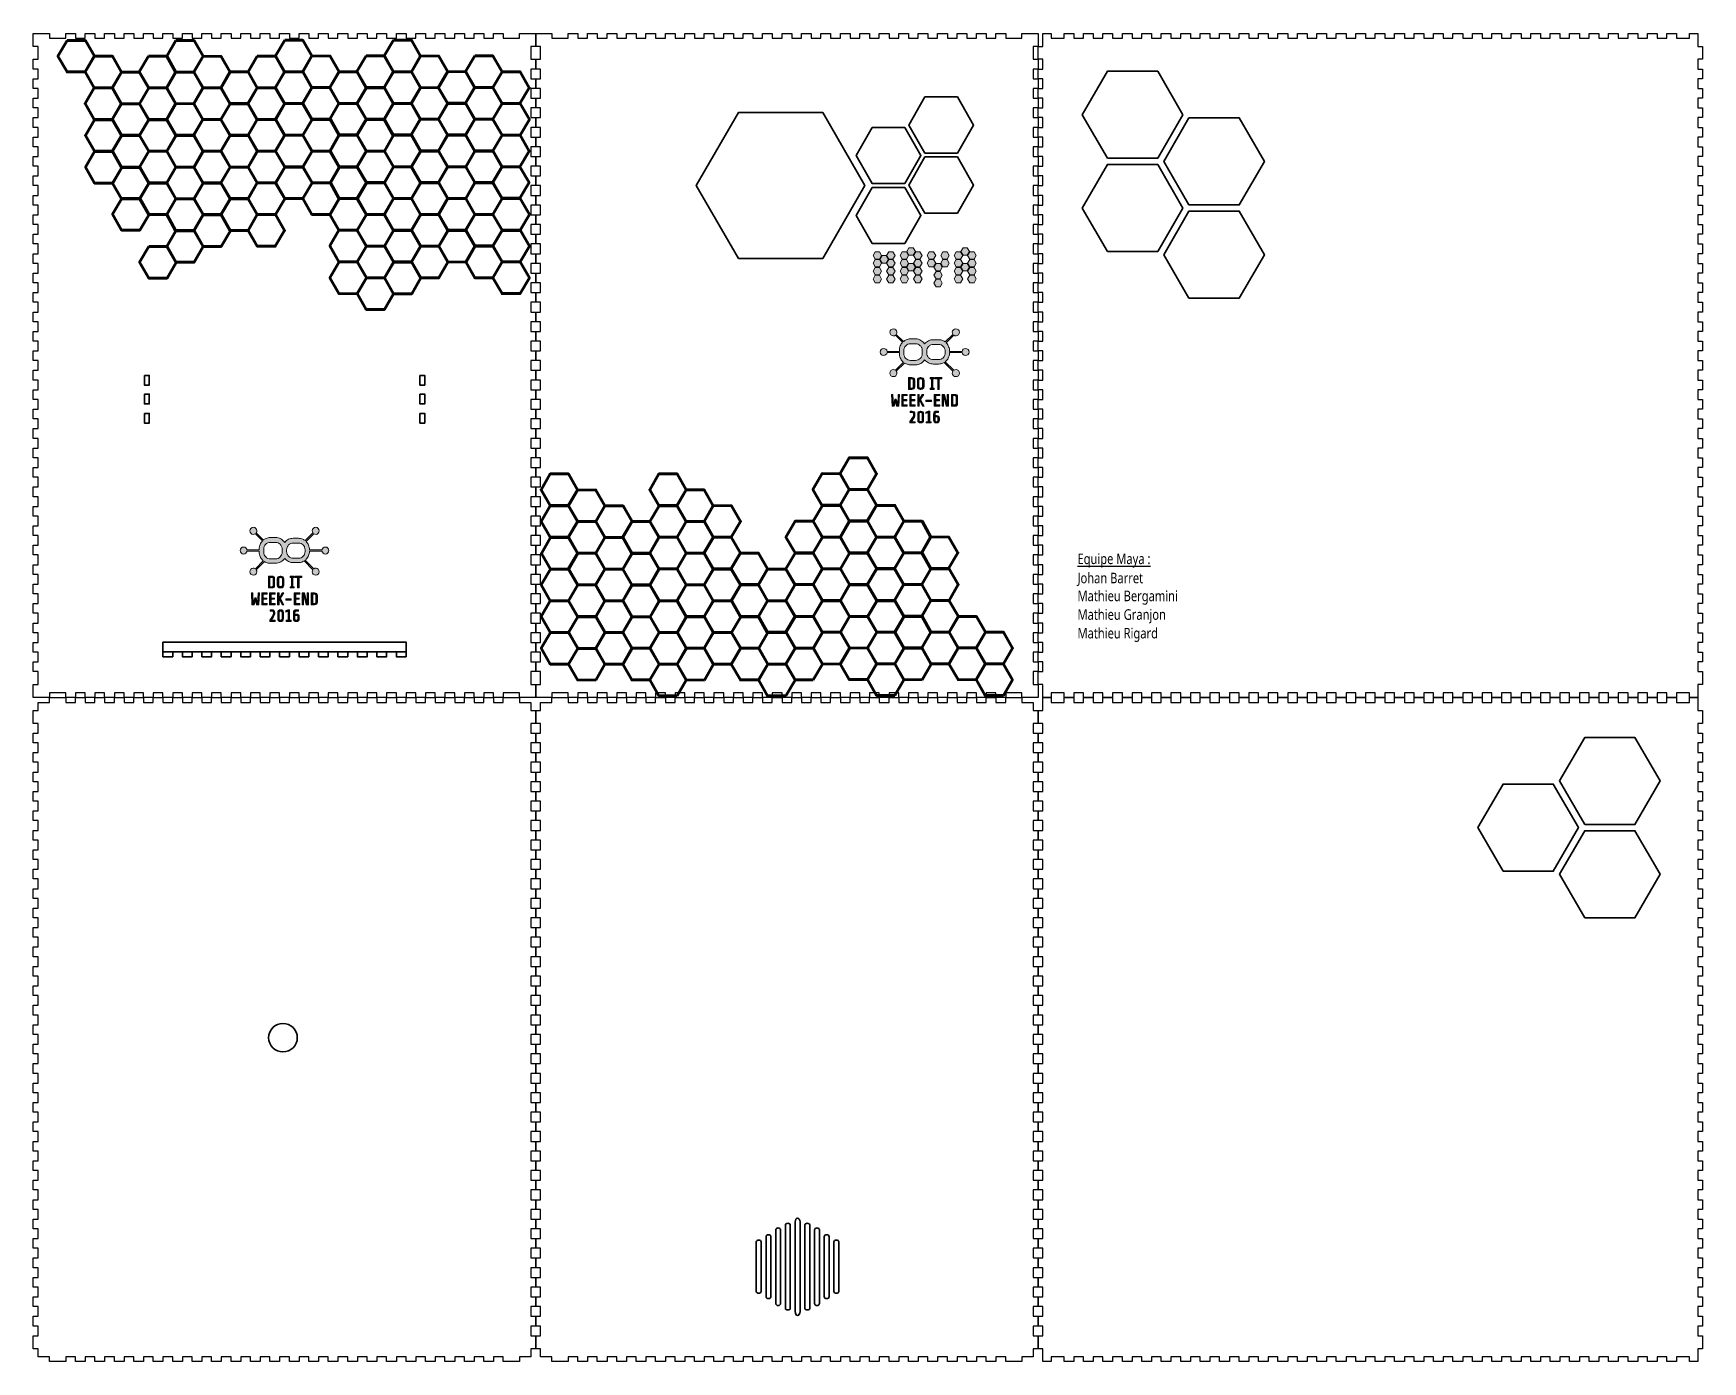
# Model space of a CAD drawing. Header units: inches. Extents: x -215 to 815, y -290 to 530.
import ezdxf

# ---------------------------------------------------------------- set-up
doc = ezdxf.new("R2010")
doc.units = ezdxf.units.IN
doc.header["$MEASUREMENT"] = 0
doc.layers.add('Calque 1', color=7, linetype='Continuous')

msp = doc.modelspace()

# ---------------------------------------------------------------- texts
at = {"layer": 'Calque 1', "color": 7, "true_color": 0xffffff, "char_height": 6.501, "attachment_point": 7}
for s, insert in [('\\fSegoe Print|b0|i0|c0|p34;\\W0.8111;\\LEquipe Maya :\\l', (429.3, 200.3)), ('\\fSegoe Print|b0|i0|c0|p34;\\W0.8111;Johan Barret', (429.3, 188.9)), ('\\fSegoe Print|b0|i0|c0|p34;\\W0.8111;Mathieu Bergamini', (429.3, 177.4)), ('\\fSegoe Print|b0|i0|c0|p34;\\W0.8111;Mathieu Granjon', (429.3, 165.9)), ('\\fSegoe Print|b0|i0|c0|p34;\\W0.8111;Mathieu Rigard', (429.3, 154.4))]:
    msp.add_mtext(s, dxfattribs=dict(at, insert=insert))

# ---------------------------------------------------------------- blocks, each defined once
blk = doc.blocks.new('block 2')
at = {"layer": 'Calque 1', "color": 7, "lineweight": 30, "true_color": 0xffffff}
blk.add_lwpolyline([(-215, 530.1), (-205, 530.1), (-205, 527.1), (-195, 527.1), (-195, 530.1), (-189, 530.1), (-189, 527.1), (-183, 527.1), (-183, 530.1), (-177, 530.1), (-177, 527.1), (-171, 527.1), (-171, 530.1), (-165, 530.1), (-165, 527.1), (-159, 527.1), (-159, 530.1), (-153, 530.1), (-153, 527.1), (-147, 527.1), (-147, 530.1), (-141, 530.1), (-141, 527.1), (-135, 527.1), (-135, 530.1), (-129, 530.1), (-129, 527.1), (-123, 527.1), (-123, 530.1), (-117, 530.1), (-117, 527.1), (-111, 527.1), (-111, 530.1), (-105, 530.1), (-105, 527.1), (-99, 527.1), (-99, 530.1), (-93, 530.1), (-93, 527.1), (-87, 527.1), (-87, 530.1), (-81, 530.1), (-81, 527.1), (-75, 527.1), (-75, 530.1), (-69, 530.1), (-69, 527.1), (-63, 527.1), (-63, 530.1), (-57, 530.1), (-57, 527.1), (-51, 527.1), (-51, 530.1), (-45, 530.1), (-45, 527.1), (-39, 527.1), (-39, 530.1), (-33, 530.1), (-33, 527.1), (-27, 527.1), (-27, 530.1), (-21, 530.1), (-21, 527.1), (-15, 527.1), (-15, 530.1), (-9, 530.1), (-9, 527.1), (-3, 527.1), (-3, 530.1), (3, 530.1), (3, 527.1), (9, 527.1), (9, 530.1), (15, 530.1), (15, 527.1), (21, 527.1), (21, 530.1), (27, 530.1), (27, 527.1), (33, 527.1), (33, 530.1), (39, 530.1), (39, 527.1), (45, 527.1), (45, 530.1), (51, 530.1), (51, 527.1), (57, 527.1), (57, 530.1), (63, 530.1), (63, 527.1), (69, 527.1), (69, 530.1), (75, 530.1), (75, 527.1), (85, 527.1), (85, 530.1), (95, 530.1), (95, 522.1), (92, 522.1), (92, 514.1), (95, 514.1), (95, 508.1), (92, 508.1), (92, 502.1), (95, 502.1), (95, 496.1), (92, 496.1), (92, 490.1), (95, 490.1), (95, 484.1), (92, 484.1), (92, 478.1), (95, 478.1), (95, 472.1), (92, 472.1), (92, 466.1), (95, 466.1), (95, 460.1), (92, 460.1), (92, 454.1), (95, 454.1), (95, 448.1), (92, 448.1), (92, 442.1), (95, 442.1), (95, 436.1), (92, 436.1), (92, 430.1), (95, 430.1), (95, 424.1), (92, 424.1), (92, 418.1), (95, 418.1), (95, 412.1), (92, 412.1), (92, 406.1), (95, 406.1), (95, 400.1), (92, 400.1), (92, 394.1), (95, 394.1), (95, 388.1), (92, 388.1), (92, 382.1), (95, 382.1), (95, 376.1), (92, 376.1), (92, 370.1), (95, 370.1), (95, 364.1), (92, 364.1), (92, 358.1), (95, 358.1), (95, 352.1), (92, 352.1), (92, 346.1), (95, 346.1), (95, 340.1), (92, 340.1), (92, 334.1), (95, 334.1), (95, 328.1), (92, 328.1), (92, 322.1), (95, 322.1), (95, 316.1), (92, 316.1), (92, 310.1), (95, 310.1), (95, 304.1), (92, 304.1), (92, 298.1), (95, 298.1), (95, 292.1), (92, 292.1), (92, 286.1), (95, 286.1), (95, 280.1), (92, 280.1), (92, 274.1), (95, 274.1), (95, 268.1), (92, 268.1), (92, 262.1), (95, 262.1), (95, 256.1), (92, 256.1), (92, 250.1), (95, 250.1), (95, 244.1), (92, 244.1), (92, 238.1), (95, 238.1), (95, 232.1), (92, 232.1), (92, 226.1), (95, 226.1), (95, 220.1), (92, 220.1), (92, 214.1), (95, 214.1), (95, 208.1), (92, 208.1), (92, 202.1), (95, 202.1), (95, 196.1), (92, 196.1), (92, 190.1), (95, 190.1), (95, 184.1), (92, 184.1), (92, 178.1), (95, 178.1), (95, 172.1), (92, 172.1), (92, 166.1), (95, 166.1), (95, 160.1), (92, 160.1), (92, 154.1), (95, 154.1), (95, 148.1), (92, 148.1), (92, 142.1), (95, 142.1), (95, 136.1), (92, 136.1), (92, 128.1), (95, 128.1), (95, 120.1), (85, 120.1), (85, 123.1), (75, 123.1), (75, 120.1), (69, 120.1), (69, 123.1), (63, 123.1), (63, 120.1), (57, 120.1), (57, 123.1), (51, 123.1), (51, 120.1), (45, 120.1), (45, 123.1), (39, 123.1), (39, 120.1), (33, 120.1), (33, 123.1), (27, 123.1), (27, 120.1), (21, 120.1), (21, 123.1), (15, 123.1), (15, 120.1), (9, 120.1), (9, 123.1), (3, 123.1), (3, 120.1), (-3, 120.1), (-3, 123.1), (-9, 123.1), (-9, 120.1), (-15, 120.1), (-15, 123.1), (-21, 123.1), (-21, 120.1), (-27, 120.1), (-27, 123.1), (-33, 123.1), (-33, 120.1), (-39, 120.1), (-39, 123.1), (-45, 123.1), (-45, 120.1), (-51, 120.1), (-51, 123.1), (-57, 123.1), (-57, 120.1), (-63, 120.1), (-63, 123.1), (-69, 123.1), (-69, 120.1), (-75, 120.1), (-75, 123.1), (-81, 123.1), (-81, 120.1), (-87, 120.1), (-87, 123.1), (-93, 123.1), (-93, 120.1), (-99, 120.1), (-99, 123.1), (-105, 123.1), (-105, 120.1), (-111, 120.1), (-111, 123.1), (-117, 123.1), (-117, 120.1), (-123, 120.1), (-123, 123.1), (-129, 123.1), (-129, 120.1), (-135, 120.1), (-135, 123.1), (-141, 123.1), (-141, 120.1), (-147, 120.1), (-147, 123.1), (-153, 123.1), (-153, 120.1), (-159, 120.1), (-159, 123.1), (-165, 123.1), (-165, 120.1), (-171, 120.1), (-171, 123.1), (-177, 123.1), (-177, 120.1), (-183, 120.1), (-183, 123.1), (-189, 123.1), (-189, 120.1), (-195, 120.1), (-195, 123.1), (-205, 123.1), (-205, 120.1), (-215, 120.1), (-215, 128.1), (-212, 128.1), (-212, 136.1), (-215, 136.1), (-215, 142.1), (-212, 142.1), (-212, 148.1), (-215, 148.1), (-215, 154.1), (-212, 154.1), (-212, 160.1), (-215, 160.1), (-215, 166.1), (-212, 166.1), (-212, 172.1), (-215, 172.1), (-215, 178.1), (-212, 178.1), (-212, 184.1), (-215, 184.1), (-215, 190.1), (-212, 190.1), (-212, 196.1), (-215, 196.1), (-215, 202.1), (-212, 202.1), (-212, 208.1), (-215, 208.1), (-215, 214.1), (-212, 214.1), (-212, 220.1), (-215, 220.1), (-215, 226.1), (-212, 226.1), (-212, 232.1), (-215, 232.1), (-215, 238.1), (-212, 238.1), (-212, 244.1), (-215, 244.1), (-215, 250.1), (-212, 250.1), (-212, 256.1), (-215, 256.1), (-215, 262.1), (-212, 262.1), (-212, 268.1), (-215, 268.1), (-215, 274.1), (-212, 274.1), (-212, 280.1), (-215, 280.1), (-215, 286.1), (-212, 286.1), (-212, 292.1), (-215, 292.1), (-215, 298.1), (-212, 298.1), (-212, 304.1), (-215, 304.1), (-215, 310.1), (-212, 310.1), (-212, 316.1), (-215, 316.1), (-215, 322.1), (-212, 322.1), (-212, 328.1), (-215, 328.1), (-215, 334.1), (-212, 334.1), (-212, 340.1), (-215, 340.1), (-215, 346.1), (-212, 346.1), (-212, 352.1), (-215, 352.1), (-215, 358.1), (-212, 358.1), (-212, 364.1), (-215, 364.1), (-215, 370.1), (-212, 370.1), (-212, 376.1), (-215, 376.1), (-215, 382.1), (-212, 382.1), (-212, 388.1), (-215, 388.1), (-215, 394.1), (-212, 394.1), (-212, 400.1), (-215, 400.1), (-215, 406.1), (-212, 406.1), (-212, 412.1), (-215, 412.1), (-215, 418.1), (-212, 418.1), (-212, 424.1), (-215, 424.1), (-215, 430.1), (-212, 430.1), (-212, 436.1), (-215, 436.1), (-215, 442.1), (-212, 442.1), (-212, 448.1), (-215, 448.1), (-215, 454.1), (-212, 454.1), (-212, 460.1), (-215, 460.1), (-215, 466.1), (-212, 466.1), (-212, 472.1), (-215, 472.1), (-215, 478.1), (-212, 478.1), (-212, 484.1), (-215, 484.1), (-215, 490.1), (-212, 490.1), (-212, 496.1), (-215, 496.1), (-215, 502.1), (-212, 502.1), (-212, 508.1), (-215, 508.1), (-215, 514.1), (-212, 514.1), (-212, 522.1), (-215, 522.1), (-215, 530.1)], dxfattribs=at)
blk = doc.blocks.new('block 3')
at = {"layer": 'Calque 1', "color": 7, "lineweight": 30, "true_color": 0xffffff}
blk.add_lwpolyline([(95, 530.1), (105, 530.1), (105, 527.1), (115, 527.1), (115, 530.1), (121, 530.1), (121, 527.1), (127, 527.1), (127, 530.1), (133, 530.1), (133, 527.1), (139, 527.1), (139, 530.1), (145, 530.1), (145, 527.1), (151, 527.1), (151, 530.1), (157, 530.1), (157, 527.1), (163, 527.1), (163, 530.1), (169, 530.1), (169, 527.1), (175, 527.1), (175, 530.1), (181, 530.1), (181, 527.1), (187, 527.1), (187, 530.1), (193, 530.1), (193, 527.1), (199, 527.1), (199, 530.1), (205, 530.1), (205, 527.1), (211, 527.1), (211, 530.1), (217, 530.1), (217, 527.1), (223, 527.1), (223, 530.1), (229, 530.1), (229, 527.1), (235, 527.1), (235, 530.1), (241, 530.1), (241, 527.1), (247, 527.1), (247, 530.1), (253, 530.1), (253, 527.1), (259, 527.1), (259, 530.1), (265, 530.1), (265, 527.1), (271, 527.1), (271, 530.1), (277, 530.1), (277, 527.1), (283, 527.1), (283, 530.1), (289, 530.1), (289, 527.1), (295, 527.1), (295, 530.1), (301, 530.1), (301, 527.1), (307, 527.1), (307, 530.1), (313, 530.1), (313, 527.1), (319, 527.1), (319, 530.1), (325, 530.1), (325, 527.1), (331, 527.1), (331, 530.1), (337, 530.1), (337, 527.1), (343, 527.1), (343, 530.1), (349, 530.1), (349, 527.1), (355, 527.1), (355, 530.1), (361, 530.1), (361, 527.1), (367, 527.1), (367, 530.1), (373, 530.1), (373, 527.1), (379, 527.1), (379, 530.1), (385, 530.1), (385, 527.1), (395, 527.1), (395, 530.1), (405, 530.1), (405, 522.1), (402, 522.1), (402, 514.1), (405, 514.1), (405, 508.1), (402, 508.1), (402, 502.1), (405, 502.1), (405, 496.1), (402, 496.1), (402, 490.1), (405, 490.1), (405, 484.1), (402, 484.1), (402, 478.1), (405, 478.1), (405, 472.1), (402, 472.1), (402, 466.1), (405, 466.1), (405, 460.1), (402, 460.1), (402, 454.1), (405, 454.1), (405, 448.1), (402, 448.1), (402, 442.1), (405, 442.1), (405, 436.1), (402, 436.1), (402, 430.1), (405, 430.1), (405, 424.1), (402, 424.1), (402, 418.1), (405, 418.1), (405, 412.1), (402, 412.1), (402, 406.1), (405, 406.1), (405, 400.1), (402, 400.1), (402, 394.1), (405, 394.1), (405, 388.1), (402, 388.1), (402, 382.1), (405, 382.1), (405, 376.1), (402, 376.1), (402, 370.1), (405, 370.1), (405, 364.1), (402, 364.1), (402, 358.1), (405, 358.1), (405, 352.1), (402, 352.1), (402, 346.1), (405, 346.1), (405, 340.1), (402, 340.1), (402, 334.1), (405, 334.1), (405, 328.1), (402, 328.1), (402, 322.1), (405, 322.1), (405, 316.1), (402, 316.1), (402, 310.1), (405, 310.1), (405, 304.1), (402, 304.1), (402, 298.1), (405, 298.1), (405, 292.1), (402, 292.1), (402, 286.1), (405, 286.1), (405, 280.1), (402, 280.1), (402, 274.1), (405, 274.1), (405, 268.1), (402, 268.1), (402, 262.1), (405, 262.1), (405, 256.1), (402, 256.1), (402, 250.1), (405, 250.1), (405, 244.1), (402, 244.1), (402, 238.1), (405, 238.1), (405, 232.1), (402, 232.1), (402, 226.1), (405, 226.1), (405, 220.1), (402, 220.1), (402, 214.1), (405, 214.1), (405, 208.1), (402, 208.1), (402, 202.1), (405, 202.1), (405, 196.1), (402, 196.1), (402, 190.1), (405, 190.1), (405, 184.1), (402, 184.1), (402, 178.1), (405, 178.1), (405, 172.1), (402, 172.1), (402, 166.1), (405, 166.1), (405, 160.1), (402, 160.1), (402, 154.1), (405, 154.1), (405, 148.1), (402, 148.1), (402, 142.1), (405, 142.1), (405, 136.1), (402, 136.1), (402, 128.1), (405, 128.1), (405, 120.1), (395, 120.1), (395, 123.1), (385, 123.1), (385, 120.1), (379, 120.1), (379, 123.1), (373, 123.1), (373, 120.1), (367, 120.1), (367, 123.1), (361, 123.1), (361, 120.1), (355, 120.1), (355, 123.1), (349, 123.1), (349, 120.1), (343, 120.1), (343, 123.1), (337, 123.1), (337, 120.1), (331, 120.1), (331, 123.1), (325, 123.1), (325, 120.1), (319, 120.1), (319, 123.1), (313, 123.1), (313, 120.1), (307, 120.1), (307, 123.1), (301, 123.1), (301, 120.1), (295, 120.1), (295, 123.1), (289, 123.1), (289, 120.1), (283, 120.1), (283, 123.1), (277, 123.1), (277, 120.1), (271, 120.1), (271, 123.1), (265, 123.1), (265, 120.1), (259, 120.1), (259, 123.1), (253, 123.1), (253, 120.1), (247, 120.1), (247, 123.1), (241, 123.1), (241, 120.1), (235, 120.1), (235, 123.1), (229, 123.1), (229, 120.1), (223, 120.1), (223, 123.1), (217, 123.1), (217, 120.1), (211, 120.1), (211, 123.1), (205, 123.1), (205, 120.1), (199, 120.1), (199, 123.1), (193, 123.1), (193, 120.1), (187, 120.1), (187, 123.1), (181, 123.1), (181, 120.1), (175, 120.1), (175, 123.1), (169, 123.1), (169, 120.1), (163, 120.1), (163, 123.1), (157, 123.1), (157, 120.1), (151, 120.1), (151, 123.1), (145, 123.1), (145, 120.1), (139, 120.1), (139, 123.1), (133, 123.1), (133, 120.1), (127, 120.1), (127, 123.1), (121, 123.1), (121, 120.1), (115, 120.1), (115, 123.1), (105, 123.1), (105, 120.1), (95, 120.1), (95, 128.1), (98, 128.1), (98, 136.1), (95, 136.1), (95, 142.1), (98, 142.1), (98, 148.1), (95, 148.1), (95, 154.1), (98, 154.1), (98, 160.1), (95, 160.1), (95, 166.1), (98, 166.1), (98, 172.1), (95, 172.1), (95, 178.1), (98, 178.1), (98, 184.1), (95, 184.1), (95, 190.1), (98, 190.1), (98, 196.1), (95, 196.1), (95, 202.1), (98, 202.1), (98, 208.1), (95, 208.1), (95, 214.1), (98, 214.1), (98, 220.1), (95, 220.1), (95, 226.1), (98, 226.1), (98, 232.1), (95, 232.1), (95, 238.1), (98, 238.1), (98, 244.1), (95, 244.1), (95, 250.1), (98, 250.1), (98, 256.1), (95, 256.1), (95, 262.1), (98, 262.1), (98, 268.1), (95, 268.1), (95, 274.1), (98, 274.1), (98, 280.1), (95, 280.1), (95, 286.1), (98, 286.1), (98, 292.1), (95, 292.1), (95, 298.1), (98, 298.1), (98, 304.1), (95, 304.1), (95, 310.1), (98, 310.1), (98, 316.1), (95, 316.1), (95, 322.1), (98, 322.1), (98, 328.1), (95, 328.1), (95, 334.1), (98, 334.1), (98, 340.1), (95, 340.1), (95, 346.1), (98, 346.1), (98, 352.1), (95, 352.1), (95, 358.1), (98, 358.1), (98, 364.1), (95, 364.1), (95, 370.1), (98, 370.1), (98, 376.1), (95, 376.1), (95, 382.1), (98, 382.1), (98, 388.1), (95, 388.1), (95, 394.1), (98, 394.1), (98, 400.1), (95, 400.1), (95, 406.1), (98, 406.1), (98, 412.1), (95, 412.1), (95, 418.1), (98, 418.1), (98, 424.1), (95, 424.1), (95, 430.1), (98, 430.1), (98, 436.1), (95, 436.1), (95, 442.1), (98, 442.1), (98, 448.1), (95, 448.1), (95, 454.1), (98, 454.1), (98, 460.1), (95, 460.1), (95, 466.1), (98, 466.1), (98, 472.1), (95, 472.1), (95, 478.1), (98, 478.1), (98, 484.1), (95, 484.1), (95, 490.1), (98, 490.1), (98, 496.1), (95, 496.1), (95, 502.1), (98, 502.1), (98, 508.1), (95, 508.1), (95, 514.1), (98, 514.1), (98, 522.1), (95, 522.1), (95, 530.1)], dxfattribs=at)
blk = doc.blocks.new('block 4')
at = {"layer": 'Calque 1', "color": 7, "lineweight": 30, "true_color": 0xffffff}
blk.add_lwpolyline([(408, 530.1), (413, 530.1), (413, 527.1), (421, 527.1), (421, 530.1), (427, 530.1), (427, 527.1), (433, 527.1), (433, 530.1), (439, 530.1), (439, 527.1), (445, 527.1), (445, 530.1), (451, 530.1), (451, 527.1), (457, 527.1), (457, 530.1), (463, 530.1), (463, 527.1), (469, 527.1), (469, 530.1), (475, 530.1), (475, 527.1), (481, 527.1), (481, 530.1), (487, 530.1), (487, 527.1), (493, 527.1), (493, 530.1), (499, 530.1), (499, 527.1), (505, 527.1), (505, 530.1), (511, 530.1), (511, 527.1), (517, 527.1), (517, 530.1), (523, 530.1), (523, 527.1), (529, 527.1), (529, 530.1), (535, 530.1), (535, 527.1), (541, 527.1), (541, 530.1), (547, 530.1), (547, 527.1), (553, 527.1), (553, 530.1), (559, 530.1), (559, 527.1), (565, 527.1), (565, 530.1), (571, 530.1), (571, 527.1), (577, 527.1), (577, 530.1), (583, 530.1), (583, 527.1), (589, 527.1), (589, 530.1), (595, 530.1), (595, 527.1), (601, 527.1), (601, 530.1), (607, 530.1), (607, 527.1), (613, 527.1), (613, 530.1), (619, 530.1), (619, 527.1), (625, 527.1), (625, 530.1), (631, 530.1), (631, 527.1), (637, 527.1), (637, 530.1), (643, 530.1), (643, 527.1), (649, 527.1), (649, 530.1), (655, 530.1), (655, 527.1), (661, 527.1), (661, 530.1), (667, 530.1), (667, 527.1), (673, 527.1), (673, 530.1), (679, 530.1), (679, 527.1), (685, 527.1), (685, 530.1), (691, 530.1), (691, 527.1), (697, 527.1), (697, 530.1), (703, 530.1), (703, 527.1), (709, 527.1), (709, 530.1), (715, 530.1), (715, 527.1), (721, 527.1), (721, 530.1), (727, 530.1), (727, 527.1), (733, 527.1), (733, 530.1), (739, 530.1), (739, 527.1), (745, 527.1), (745, 530.1), (751, 530.1), (751, 527.1), (757, 527.1), (757, 530.1), (763, 530.1), (763, 527.1), (769, 527.1), (769, 530.1), (775, 530.1), (775, 527.1), (781, 527.1), (781, 530.1), (787, 530.1), (787, 527.1), (793, 527.1), (793, 530.1), (799, 530.1), (799, 527.1), (807, 527.1), (807, 530.1), (812, 530.1), (812, 522.1), (815, 522.1), (815, 514.1), (812, 514.1), (812, 508.1), (815, 508.1), (815, 502.1), (812, 502.1), (812, 496.1), (815, 496.1), (815, 490.1), (812, 490.1), (812, 484.1), (815, 484.1), (815, 478.1), (812, 478.1), (812, 472.1), (815, 472.1), (815, 466.1), (812, 466.1), (812, 460.1), (815, 460.1), (815, 454.1), (812, 454.1), (812, 448.1), (815, 448.1), (815, 442.1), (812, 442.1), (812, 436.1), (815, 436.1), (815, 430.1), (812, 430.1), (812, 424.1), (815, 424.1), (815, 418.1), (812, 418.1), (812, 412.1), (815, 412.1), (815, 406.1), (812, 406.1), (812, 400.1), (815, 400.1), (815, 394.1), (812, 394.1), (812, 388.1), (815, 388.1), (815, 382.1), (812, 382.1), (812, 376.1), (815, 376.1), (815, 370.1), (812, 370.1), (812, 364.1), (815, 364.1), (815, 358.1), (812, 358.1), (812, 352.1), (815, 352.1), (815, 346.1), (812, 346.1), (812, 340.1), (815, 340.1), (815, 334.1), (812, 334.1), (812, 328.1), (815, 328.1), (815, 322.1), (812, 322.1), (812, 316.1), (815, 316.1), (815, 310.1), (812, 310.1), (812, 304.1), (815, 304.1), (815, 298.1), (812, 298.1), (812, 292.1), (815, 292.1), (815, 286.1), (812, 286.1), (812, 280.1), (815, 280.1), (815, 274.1), (812, 274.1), (812, 268.1), (815, 268.1), (815, 262.1), (812, 262.1), (812, 256.1), (815, 256.1), (815, 250.1), (812, 250.1), (812, 244.1), (815, 244.1), (815, 238.1), (812, 238.1), (812, 232.1), (815, 232.1), (815, 226.1), (812, 226.1), (812, 220.1), (815, 220.1), (815, 214.1), (812, 214.1), (812, 208.1), (815, 208.1), (815, 202.1), (812, 202.1), (812, 196.1), (815, 196.1), (815, 190.1), (812, 190.1), (812, 184.1), (815, 184.1), (815, 178.1), (812, 178.1), (812, 172.1), (815, 172.1), (815, 166.1), (812, 166.1), (812, 160.1), (815, 160.1), (815, 154.1), (812, 154.1), (812, 148.1), (815, 148.1), (815, 142.1), (812, 142.1), (812, 136.1), (815, 136.1), (815, 128.1), (812, 128.1), (812, 120.1), (807, 120.1), (807, 123.1), (799, 123.1), (799, 120.1), (793, 120.1), (793, 123.1), (787, 123.1), (787, 120.1), (781, 120.1), (781, 123.1), (775, 123.1), (775, 120.1), (769, 120.1), (769, 123.1), (763, 123.1), (763, 120.1), (757, 120.1), (757, 123.1), (751, 123.1), (751, 120.1), (745, 120.1), (745, 123.1), (739, 123.1), (739, 120.1), (733, 120.1), (733, 123.1), (727, 123.1), (727, 120.1), (721, 120.1), (721, 123.1), (715, 123.1), (715, 120.1), (709, 120.1), (709, 123.1), (703, 123.1), (703, 120.1), (697, 120.1), (697, 123.1), (691, 123.1), (691, 120.1), (685, 120.1), (685, 123.1), (679, 123.1), (679, 120.1), (673, 120.1), (673, 123.1), (667, 123.1), (667, 120.1), (661, 120.1), (661, 123.1), (655, 123.1), (655, 120.1), (649, 120.1), (649, 123.1), (643, 123.1), (643, 120.1), (637, 120.1), (637, 123.1), (631, 123.1), (631, 120.1), (625, 120.1), (625, 123.1), (619, 123.1), (619, 120.1), (613, 120.1), (613, 123.1), (607, 123.1), (607, 120.1), (601, 120.1), (601, 123.1), (595, 123.1), (595, 120.1), (589, 120.1), (589, 123.1), (583, 123.1), (583, 120.1), (577, 120.1), (577, 123.1), (571, 123.1), (571, 120.1), (565, 120.1), (565, 123.1), (559, 123.1), (559, 120.1), (553, 120.1), (553, 123.1), (547, 123.1), (547, 120.1), (541, 120.1), (541, 123.1), (535, 123.1), (535, 120.1), (529, 120.1), (529, 123.1), (523, 123.1), (523, 120.1), (517, 120.1), (517, 123.1), (511, 123.1), (511, 120.1), (505, 120.1), (505, 123.1), (499, 123.1), (499, 120.1), (493, 120.1), (493, 123.1), (487, 123.1), (487, 120.1), (481, 120.1), (481, 123.1), (475, 123.1), (475, 120.1), (469, 120.1), (469, 123.1), (463, 123.1), (463, 120.1), (457, 120.1), (457, 123.1), (451, 123.1), (451, 120.1), (445, 120.1), (445, 123.1), (439, 123.1), (439, 120.1), (433, 120.1), (433, 123.1), (427, 123.1), (427, 120.1), (421, 120.1), (421, 123.1), (413, 123.1), (413, 120.1), (408, 120.1), (408, 128.1), (405, 128.1), (405, 136.1), (408, 136.1), (408, 142.1), (405, 142.1), (405, 148.1), (408, 148.1), (408, 154.1), (405, 154.1), (405, 160.1), (408, 160.1), (408, 166.1), (405, 166.1), (405, 172.1), (408, 172.1), (408, 178.1), (405, 178.1), (405, 184.1), (408, 184.1), (408, 190.1), (405, 190.1), (405, 196.1), (408, 196.1), (408, 202.1), (405, 202.1), (405, 208.1), (408, 208.1), (408, 214.1), (405, 214.1), (405, 220.1), (408, 220.1), (408, 226.1), (405, 226.1), (405, 232.1), (408, 232.1), (408, 238.1), (405, 238.1), (405, 244.1), (408, 244.1), (408, 250.1), (405, 250.1), (405, 256.1), (408, 256.1), (408, 262.1), (405, 262.1), (405, 268.1), (408, 268.1), (408, 274.1), (405, 274.1), (405, 280.1), (408, 280.1), (408, 286.1), (405, 286.1), (405, 292.1), (408, 292.1), (408, 298.1), (405, 298.1), (405, 304.1), (408, 304.1), (408, 310.1), (405, 310.1), (405, 316.1), (408, 316.1), (408, 322.1), (405, 322.1), (405, 328.1), (408, 328.1), (408, 334.1), (405, 334.1), (405, 340.1), (408, 340.1), (408, 346.1), (405, 346.1), (405, 352.1), (408, 352.1), (408, 358.1), (405, 358.1), (405, 364.1), (408, 364.1), (408, 370.1), (405, 370.1), (405, 376.1), (408, 376.1), (408, 382.1), (405, 382.1), (405, 388.1), (408, 388.1), (408, 394.1), (405, 394.1), (405, 400.1), (408, 400.1), (408, 406.1), (405, 406.1), (405, 412.1), (408, 412.1), (408, 418.1), (405, 418.1), (405, 424.1), (408, 424.1), (408, 430.1), (405, 430.1), (405, 436.1), (408, 436.1), (408, 442.1), (405, 442.1), (405, 448.1), (408, 448.1), (408, 454.1), (405, 454.1), (405, 460.1), (408, 460.1), (408, 466.1), (405, 466.1), (405, 472.1), (408, 472.1), (408, 478.1), (405, 478.1), (405, 484.1), (408, 484.1), (408, 490.1), (405, 490.1), (405, 496.1), (408, 496.1), (408, 502.1), (405, 502.1), (405, 508.1), (408, 508.1), (408, 514.1), (405, 514.1), (405, 522.1), (408, 522.1), (408, 530.1)], dxfattribs=at)
blk = doc.blocks.new('block 5')
at = {"layer": 'Calque 1', "color": 7, "lineweight": 30, "true_color": 0xffffff}
blk.add_lwpolyline([(408, 120.1), (413, 120.1), (413, 117.1), (421, 117.1), (421, 120.1), (427, 120.1), (427, 117.1), (433, 117.1), (433, 120.1), (439, 120.1), (439, 117.1), (445, 117.1), (445, 120.1), (451, 120.1), (451, 117.1), (457, 117.1), (457, 120.1), (463, 120.1), (463, 117.1), (469, 117.1), (469, 120.1), (475, 120.1), (475, 117.1), (481, 117.1), (481, 120.1), (487, 120.1), (487, 117.1), (493, 117.1), (493, 120.1), (499, 120.1), (499, 117.1), (505, 117.1), (505, 120.1), (511, 120.1), (511, 117.1), (517, 117.1), (517, 120.1), (523, 120.1), (523, 117.1), (529, 117.1), (529, 120.1), (535, 120.1), (535, 117.1), (541, 117.1), (541, 120.1), (547, 120.1), (547, 117.1), (553, 117.1), (553, 120.1), (559, 120.1), (559, 117.1), (565, 117.1), (565, 120.1), (571, 120.1), (571, 117.1), (577, 117.1), (577, 120.1), (583, 120.1), (583, 117.1), (589, 117.1), (589, 120.1), (595, 120.1), (595, 117.1), (601, 117.1), (601, 120.1), (607, 120.1), (607, 117.1), (613, 117.1), (613, 120.1), (619, 120.1), (619, 117.1), (625, 117.1), (625, 120.1), (631, 120.1), (631, 117.1), (637, 117.1), (637, 120.1), (643, 120.1), (643, 117.1), (649, 117.1), (649, 120.1), (655, 120.1), (655, 117.1), (661, 117.1), (661, 120.1), (667, 120.1), (667, 117.1), (673, 117.1), (673, 120.1), (679, 120.1), (679, 117.1), (685, 117.1), (685, 120.1), (691, 120.1), (691, 117.1), (697, 117.1), (697, 120.1), (703, 120.1), (703, 117.1), (709, 117.1), (709, 120.1), (715, 120.1), (715, 117.1), (721, 117.1), (721, 120.1), (727, 120.1), (727, 117.1), (733, 117.1), (733, 120.1), (739, 120.1), (739, 117.1), (745, 117.1), (745, 120.1), (751, 120.1), (751, 117.1), (757, 117.1), (757, 120.1), (763, 120.1), (763, 117.1), (769, 117.1), (769, 120.1), (775, 120.1), (775, 117.1), (781, 117.1), (781, 120.1), (787, 120.1), (787, 117.1), (793, 117.1), (793, 120.1), (799, 120.1), (799, 117.1), (807, 117.1), (807, 120.1), (812, 120.1), (812, 112.1), (815, 112.1), (815, 104.1), (812, 104.1), (812, 98.1), (815, 98.1), (815, 92.1), (812, 92.1), (812, 86.1), (815, 86.1), (815, 80.1), (812, 80.1), (812, 74.1), (815, 74.1), (815, 68.1), (812, 68.1), (812, 62.1), (815, 62.1), (815, 56.1), (812, 56.1), (812, 50.1), (815, 50.1), (815, 44.1), (812, 44.1), (812, 38.1), (815, 38.1), (815, 32.1), (812, 32.1), (812, 26.1), (815, 26.1), (815, 20.1), (812, 20.1), (812, 14.1), (815, 14.1), (815, 8.1), (812, 8.1), (812, 2.1), (815, 2.1), (815, -3.9), (812, -3.9), (812, -9.9), (815, -9.9), (815, -15.9), (812, -15.9), (812, -21.9), (815, -21.9), (815, -27.9), (812, -27.9), (812, -33.9), (815, -33.9), (815, -39.9), (812, -39.9), (812, -45.9), (815, -45.9), (815, -51.9), (812, -51.9), (812, -57.9), (815, -57.9), (815, -63.9), (812, -63.9), (812, -69.9), (815, -69.9), (815, -75.9), (812, -75.9), (812, -81.9), (815, -81.9), (815, -87.9), (812, -87.9), (812, -93.9), (815, -93.9), (815, -99.9), (812, -99.9), (812, -105.9), (815, -105.9), (815, -111.9), (812, -111.9), (812, -117.9), (815, -117.9), (815, -123.9), (812, -123.9), (812, -129.9), (815, -129.9), (815, -135.9), (812, -135.9), (812, -141.9), (815, -141.9), (815, -147.9), (812, -147.9), (812, -153.9), (815, -153.9), (815, -159.9), (812, -159.9), (812, -165.9), (815, -165.9), (815, -171.9), (812, -171.9), (812, -177.9), (815, -177.9), (815, -183.9), (812, -183.9), (812, -189.9), (815, -189.9), (815, -195.9), (812, -195.9), (812, -201.9), (815, -201.9), (815, -207.9), (812, -207.9), (812, -213.9), (815, -213.9), (815, -219.9), (812, -219.9), (812, -225.9), (815, -225.9), (815, -231.9), (812, -231.9), (812, -237.9), (815, -237.9), (815, -243.9), (812, -243.9), (812, -249.9), (815, -249.9), (815, -255.9), (812, -255.9), (812, -261.9), (815, -261.9), (815, -267.9), (812, -267.9), (812, -273.9), (815, -273.9), (815, -281.9), (812, -281.9), (812, -289.9), (807, -289.9), (807, -286.9), (799, -286.9), (799, -289.9), (793, -289.9), (793, -286.9), (787, -286.9), (787, -289.9), (781, -289.9), (781, -286.9), (775, -286.9), (775, -289.9), (769, -289.9), (769, -286.9), (763, -286.9), (763, -289.9), (757, -289.9), (757, -286.9), (751, -286.9), (751, -289.9), (745, -289.9), (745, -286.9), (739, -286.9), (739, -289.9), (733, -289.9), (733, -286.9), (727, -286.9), (727, -289.9), (721, -289.9), (721, -286.9), (715, -286.9), (715, -289.9), (709, -289.9), (709, -286.9), (703, -286.9), (703, -289.9), (697, -289.9), (697, -286.9), (691, -286.9), (691, -289.9), (685, -289.9), (685, -286.9), (679, -286.9), (679, -289.9), (673, -289.9), (673, -286.9), (667, -286.9), (667, -289.9), (661, -289.9), (661, -286.9), (655, -286.9), (655, -289.9), (649, -289.9), (649, -286.9), (643, -286.9), (643, -289.9), (637, -289.9), (637, -286.9), (631, -286.9), (631, -289.9), (625, -289.9), (625, -286.9), (619, -286.9), (619, -289.9), (613, -289.9), (613, -286.9), (607, -286.9), (607, -289.9), (601, -289.9), (601, -286.9), (595, -286.9), (595, -289.9), (589, -289.9), (589, -286.9), (583, -286.9), (583, -289.9), (577, -289.9), (577, -286.9), (571, -286.9), (571, -289.9), (565, -289.9), (565, -286.9), (559, -286.9), (559, -289.9), (553, -289.9), (553, -286.9), (547, -286.9), (547, -289.9), (541, -289.9), (541, -286.9), (535, -286.9), (535, -289.9), (529, -289.9), (529, -286.9), (523, -286.9), (523, -289.9), (517, -289.9), (517, -286.9), (511, -286.9), (511, -289.9), (505, -289.9), (505, -286.9), (499, -286.9), (499, -289.9), (493, -289.9), (493, -286.9), (487, -286.9), (487, -289.9), (481, -289.9), (481, -286.9), (475, -286.9), (475, -289.9), (469, -289.9), (469, -286.9), (463, -286.9), (463, -289.9), (457, -289.9), (457, -286.9), (451, -286.9), (451, -289.9), (445, -289.9), (445, -286.9), (439, -286.9), (439, -289.9), (433, -289.9), (433, -286.9), (427, -286.9), (427, -289.9), (421, -289.9), (421, -286.9), (413, -286.9), (413, -289.9), (408, -289.9), (408, -281.9), (405, -281.9), (405, -273.9), (408, -273.9), (408, -267.9), (405, -267.9), (405, -261.9), (408, -261.9), (408, -255.9), (405, -255.9), (405, -249.9), (408, -249.9), (408, -243.9), (405, -243.9), (405, -237.9), (408, -237.9), (408, -231.9), (405, -231.9), (405, -225.9), (408, -225.9), (408, -219.9), (405, -219.9), (405, -213.9), (408, -213.9), (408, -207.9), (405, -207.9), (405, -201.9), (408, -201.9), (408, -195.9), (405, -195.9), (405, -189.9), (408, -189.9), (408, -183.9), (405, -183.9), (405, -177.9), (408, -177.9), (408, -171.9), (405, -171.9), (405, -165.9), (408, -165.9), (408, -159.9), (405, -159.9), (405, -153.9), (408, -153.9), (408, -147.9), (405, -147.9), (405, -141.9), (408, -141.9), (408, -135.9), (405, -135.9), (405, -129.9), (408, -129.9), (408, -123.9), (405, -123.9), (405, -117.9), (408, -117.9), (408, -111.9), (405, -111.9), (405, -105.9), (408, -105.9), (408, -99.9), (405, -99.9), (405, -93.9), (408, -93.9), (408, -87.9), (405, -87.9), (405, -81.9), (408, -81.9), (408, -75.9), (405, -75.9), (405, -69.9), (408, -69.9), (408, -63.9), (405, -63.9), (405, -57.9), (408, -57.9), (408, -51.9), (405, -51.9), (405, -45.9), (408, -45.9), (408, -39.9), (405, -39.9), (405, -33.9), (408, -33.9), (408, -27.9), (405, -27.9), (405, -21.9), (408, -21.9), (408, -15.9), (405, -15.9), (405, -9.9), (408, -9.9), (408, -3.9), (405, -3.9), (405, 2.1), (408, 2.1), (408, 8.1), (405, 8.1), (405, 14.1), (408, 14.1), (408, 20.1), (405, 20.1), (405, 26.1), (408, 26.1), (408, 32.1), (405, 32.1), (405, 38.1), (408, 38.1), (408, 44.1), (405, 44.1), (405, 50.1), (408, 50.1), (408, 56.1), (405, 56.1), (405, 62.1), (408, 62.1), (408, 68.1), (405, 68.1), (405, 74.1), (408, 74.1), (408, 80.1), (405, 80.1), (405, 86.1), (408, 86.1), (408, 92.1), (405, 92.1), (405, 98.1), (408, 98.1), (408, 104.1), (405, 104.1), (405, 112.1), (408, 112.1), (408, 120.1)], dxfattribs=at)
blk = doc.blocks.new('block 6')
at = {"layer": 'Calque 1', "color": 7, "lineweight": 30, "true_color": 0xffffff}
blk.add_lwpolyline([(-212, 117.1), (-205, 117.1), (-205, 120.1), (-195, 120.1), (-195, 117.1), (-189, 117.1), (-189, 120.1), (-183, 120.1), (-183, 117.1), (-177, 117.1), (-177, 120.1), (-171, 120.1), (-171, 117.1), (-165, 117.1), (-165, 120.1), (-159, 120.1), (-159, 117.1), (-153, 117.1), (-153, 120.1), (-147, 120.1), (-147, 117.1), (-141, 117.1), (-141, 120.1), (-135, 120.1), (-135, 117.1), (-129, 117.1), (-129, 120.1), (-123, 120.1), (-123, 117.1), (-117, 117.1), (-117, 120.1), (-111, 120.1), (-111, 117.1), (-105, 117.1), (-105, 120.1), (-99, 120.1), (-99, 117.1), (-93, 117.1), (-93, 120.1), (-87, 120.1), (-87, 117.1), (-81, 117.1), (-81, 120.1), (-75, 120.1), (-75, 117.1), (-69, 117.1), (-69, 120.1), (-63, 120.1), (-63, 117.1), (-57, 117.1), (-57, 120.1), (-51, 120.1), (-51, 117.1), (-45, 117.1), (-45, 120.1), (-39, 120.1), (-39, 117.1), (-33, 117.1), (-33, 120.1), (-27, 120.1), (-27, 117.1), (-21, 117.1), (-21, 120.1), (-15, 120.1), (-15, 117.1), (-9, 117.1), (-9, 120.1), (-3, 120.1), (-3, 117.1), (3, 117.1), (3, 120.1), (9, 120.1), (9, 117.1), (15, 117.1), (15, 120.1), (21, 120.1), (21, 117.1), (27, 117.1), (27, 120.1), (33, 120.1), (33, 117.1), (39, 117.1), (39, 120.1), (45, 120.1), (45, 117.1), (51, 117.1), (51, 120.1), (57, 120.1), (57, 117.1), (63, 117.1), (63, 120.1), (69, 120.1), (69, 117.1), (75, 117.1), (75, 120.1), (85, 120.1), (85, 117.1), (92, 117.1), (92, 112.1), (95, 112.1), (95, 104.1), (92, 104.1), (92, 98.1), (95, 98.1), (95, 92.1), (92, 92.1), (92, 86.1), (95, 86.1), (95, 80.1), (92, 80.1), (92, 74.1), (95, 74.1), (95, 68.1), (92, 68.1), (92, 62.1), (95, 62.1), (95, 56.1), (92, 56.1), (92, 50.1), (95, 50.1), (95, 44.1), (92, 44.1), (92, 38.1), (95, 38.1), (95, 32.1), (92, 32.1), (92, 26.1), (95, 26.1), (95, 20.1), (92, 20.1), (92, 14.1), (95, 14.1), (95, 8.1), (92, 8.1), (92, 2.1), (95, 2.1), (95, -3.9), (92, -3.9), (92, -9.9), (95, -9.9), (95, -15.9), (92, -15.9), (92, -21.9), (95, -21.9), (95, -27.9), (92, -27.9), (92, -33.9), (95, -33.9), (95, -39.9), (92, -39.9), (92, -45.9), (95, -45.9), (95, -51.9), (92, -51.9), (92, -57.9), (95, -57.9), (95, -63.9), (92, -63.9), (92, -69.9), (95, -69.9), (95, -75.9), (92, -75.9), (92, -81.9), (95, -81.9), (95, -87.9), (92, -87.9), (92, -93.9), (95, -93.9), (95, -99.9), (92, -99.9), (92, -105.9), (95, -105.9), (95, -111.9), (92, -111.9), (92, -117.9), (95, -117.9), (95, -123.9), (92, -123.9), (92, -129.9), (95, -129.9), (95, -135.9), (92, -135.9), (92, -141.9), (95, -141.9), (95, -147.9), (92, -147.9), (92, -153.9), (95, -153.9), (95, -159.9), (92, -159.9), (92, -165.9), (95, -165.9), (95, -171.9), (92, -171.9), (92, -177.9), (95, -177.9), (95, -183.9), (92, -183.9), (92, -189.9), (95, -189.9), (95, -195.9), (92, -195.9), (92, -201.9), (95, -201.9), (95, -207.9), (92, -207.9), (92, -213.9), (95, -213.9), (95, -219.9), (92, -219.9), (92, -225.9), (95, -225.9), (95, -231.9), (92, -231.9), (92, -237.9), (95, -237.9), (95, -243.9), (92, -243.9), (92, -249.9), (95, -249.9), (95, -255.9), (92, -255.9), (92, -261.9), (95, -261.9), (95, -267.9), (92, -267.9), (92, -273.9), (95, -273.9), (95, -281.9), (92, -281.9), (92, -286.9), (85, -286.9), (85, -289.9), (75, -289.9), (75, -286.9), (69, -286.9), (69, -289.9), (63, -289.9), (63, -286.9), (57, -286.9), (57, -289.9), (51, -289.9), (51, -286.9), (45, -286.9), (45, -289.9), (39, -289.9), (39, -286.9), (33, -286.9), (33, -289.9), (27, -289.9), (27, -286.9), (21, -286.9), (21, -289.9), (15, -289.9), (15, -286.9), (9, -286.9), (9, -289.9), (3, -289.9), (3, -286.9), (-3, -286.9), (-3, -289.9), (-9, -289.9), (-9, -286.9), (-15, -286.9), (-15, -289.9), (-21, -289.9), (-21, -286.9), (-27, -286.9), (-27, -289.9), (-33, -289.9), (-33, -286.9), (-39, -286.9), (-39, -289.9), (-45, -289.9), (-45, -286.9), (-51, -286.9), (-51, -289.9), (-57, -289.9), (-57, -286.9), (-63, -286.9), (-63, -289.9), (-69, -289.9), (-69, -286.9), (-75, -286.9), (-75, -289.9), (-81, -289.9), (-81, -286.9), (-87, -286.9), (-87, -289.9), (-93, -289.9), (-93, -286.9), (-99, -286.9), (-99, -289.9), (-105, -289.9), (-105, -286.9), (-111, -286.9), (-111, -289.9), (-117, -289.9), (-117, -286.9), (-123, -286.9), (-123, -289.9), (-129, -289.9), (-129, -286.9), (-135, -286.9), (-135, -289.9), (-141, -289.9), (-141, -286.9), (-147, -286.9), (-147, -289.9), (-153, -289.9), (-153, -286.9), (-159, -286.9), (-159, -289.9), (-165, -289.9), (-165, -286.9), (-171, -286.9), (-171, -289.9), (-177, -289.9), (-177, -286.9), (-183, -286.9), (-183, -289.9), (-189, -289.9), (-189, -286.9), (-195, -286.9), (-195, -289.9), (-205, -289.9), (-205, -286.9), (-212, -286.9), (-212, -281.9), (-215, -281.9), (-215, -273.9), (-212, -273.9), (-212, -267.9), (-215, -267.9), (-215, -261.9), (-212, -261.9), (-212, -255.9), (-215, -255.9), (-215, -249.9), (-212, -249.9), (-212, -243.9), (-215, -243.9), (-215, -237.9), (-212, -237.9), (-212, -231.9), (-215, -231.9), (-215, -225.9), (-212, -225.9), (-212, -219.9), (-215, -219.9), (-215, -213.9), (-212, -213.9), (-212, -207.9), (-215, -207.9), (-215, -201.9), (-212, -201.9), (-212, -195.9), (-215, -195.9), (-215, -189.9), (-212, -189.9), (-212, -183.9), (-215, -183.9), (-215, -177.9), (-212, -177.9), (-212, -171.9), (-215, -171.9), (-215, -165.9), (-212, -165.9), (-212, -159.9), (-215, -159.9), (-215, -153.9), (-212, -153.9), (-212, -147.9), (-215, -147.9), (-215, -141.9), (-212, -141.9), (-212, -135.9), (-215, -135.9), (-215, -129.9), (-212, -129.9), (-212, -123.9), (-215, -123.9), (-215, -117.9), (-212, -117.9), (-212, -111.9), (-215, -111.9), (-215, -105.9), (-212, -105.9), (-212, -99.9), (-215, -99.9), (-215, -93.9), (-212, -93.9), (-212, -87.9), (-215, -87.9), (-215, -81.9), (-212, -81.9), (-212, -75.9), (-215, -75.9), (-215, -69.9), (-212, -69.9), (-212, -63.9), (-215, -63.9), (-215, -57.9), (-212, -57.9), (-212, -51.9), (-215, -51.9), (-215, -45.9), (-212, -45.9), (-212, -39.9), (-215, -39.9), (-215, -33.9), (-212, -33.9), (-212, -27.9), (-215, -27.9), (-215, -21.9), (-212, -21.9), (-212, -15.9), (-215, -15.9), (-215, -9.9), (-212, -9.9), (-212, -3.9), (-215, -3.9), (-215, 2.1), (-212, 2.1), (-212, 8.1), (-215, 8.1), (-215, 14.1), (-212, 14.1), (-212, 20.1), (-215, 20.1), (-215, 26.1), (-212, 26.1), (-212, 32.1), (-215, 32.1), (-215, 38.1), (-212, 38.1), (-212, 44.1), (-215, 44.1), (-215, 50.1), (-212, 50.1), (-212, 56.1), (-215, 56.1), (-215, 62.1), (-212, 62.1), (-212, 68.1), (-215, 68.1), (-215, 74.1), (-212, 74.1), (-212, 80.1), (-215, 80.1), (-215, 86.1), (-212, 86.1), (-212, 92.1), (-215, 92.1), (-215, 98.1), (-212, 98.1), (-212, 104.1), (-215, 104.1), (-215, 112.1), (-212, 112.1), (-212, 117.1)], dxfattribs=at)
blk = doc.blocks.new('block 7')
at = {"layer": 'Calque 1', "color": 7, "lineweight": 30, "true_color": 0xffffff}
blk.add_lwpolyline([(98, 117.1), (105, 117.1), (105, 120.1), (115, 120.1), (115, 117.1), (121, 117.1), (121, 120.1), (127, 120.1), (127, 117.1), (133, 117.1), (133, 120.1), (139, 120.1), (139, 117.1), (145, 117.1), (145, 120.1), (151, 120.1), (151, 117.1), (157, 117.1), (157, 120.1), (163, 120.1), (163, 117.1), (169, 117.1), (169, 120.1), (175, 120.1), (175, 117.1), (181, 117.1), (181, 120.1), (187, 120.1), (187, 117.1), (193, 117.1), (193, 120.1), (199, 120.1), (199, 117.1), (205, 117.1), (205, 120.1), (211, 120.1), (211, 117.1), (217, 117.1), (217, 120.1), (223, 120.1), (223, 117.1), (229, 117.1), (229, 120.1), (235, 120.1), (235, 117.1), (241, 117.1), (241, 120.1), (247, 120.1), (247, 117.1), (253, 117.1), (253, 120.1), (259, 120.1), (259, 117.1), (265, 117.1), (265, 120.1), (271, 120.1), (271, 117.1), (277, 117.1), (277, 120.1), (283, 120.1), (283, 117.1), (289, 117.1), (289, 120.1), (295, 120.1), (295, 117.1), (301, 117.1), (301, 120.1), (307, 120.1), (307, 117.1), (313, 117.1), (313, 120.1), (319, 120.1), (319, 117.1), (325, 117.1), (325, 120.1), (331, 120.1), (331, 117.1), (337, 117.1), (337, 120.1), (343, 120.1), (343, 117.1), (349, 117.1), (349, 120.1), (355, 120.1), (355, 117.1), (361, 117.1), (361, 120.1), (367, 120.1), (367, 117.1), (373, 117.1), (373, 120.1), (379, 120.1), (379, 117.1), (385, 117.1), (385, 120.1), (395, 120.1), (395, 117.1), (402, 117.1), (402, 112.1), (405, 112.1), (405, 104.1), (402, 104.1), (402, 98.1), (405, 98.1), (405, 92.1), (402, 92.1), (402, 86.1), (405, 86.1), (405, 80.1), (402, 80.1), (402, 74.1), (405, 74.1), (405, 68.1), (402, 68.1), (402, 62.1), (405, 62.1), (405, 56.1), (402, 56.1), (402, 50.1), (405, 50.1), (405, 44.1), (402, 44.1), (402, 38.1), (405, 38.1), (405, 32.1), (402, 32.1), (402, 26.1), (405, 26.1), (405, 20.1), (402, 20.1), (402, 14.1), (405, 14.1), (405, 8.1), (402, 8.1), (402, 2.1), (405, 2.1), (405, -3.9), (402, -3.9), (402, -9.9), (405, -9.9), (405, -15.9), (402, -15.9), (402, -21.9), (405, -21.9), (405, -27.9), (402, -27.9), (402, -33.9), (405, -33.9), (405, -39.9), (402, -39.9), (402, -45.9), (405, -45.9), (405, -51.9), (402, -51.9), (402, -57.9), (405, -57.9), (405, -63.9), (402, -63.9), (402, -69.9), (405, -69.9), (405, -75.9), (402, -75.9), (402, -81.9), (405, -81.9), (405, -87.9), (402, -87.9), (402, -93.9), (405, -93.9), (405, -99.9), (402, -99.9), (402, -105.9), (405, -105.9), (405, -111.9), (402, -111.9), (402, -117.9), (405, -117.9), (405, -123.9), (402, -123.9), (402, -129.9), (405, -129.9), (405, -135.9), (402, -135.9), (402, -141.9), (405, -141.9), (405, -147.9), (402, -147.9), (402, -153.9), (405, -153.9), (405, -159.9), (402, -159.9), (402, -165.9), (405, -165.9), (405, -171.9), (402, -171.9), (402, -177.9), (405, -177.9), (405, -183.9), (402, -183.9), (402, -189.9), (405, -189.9), (405, -195.9), (402, -195.9), (402, -201.9), (405, -201.9), (405, -207.9), (402, -207.9), (402, -213.9), (405, -213.9), (405, -219.9), (402, -219.9), (402, -225.9), (405, -225.9), (405, -231.9), (402, -231.9), (402, -237.9), (405, -237.9), (405, -243.9), (402, -243.9), (402, -249.9), (405, -249.9), (405, -255.9), (402, -255.9), (402, -261.9), (405, -261.9), (405, -267.9), (402, -267.9), (402, -273.9), (405, -273.9), (405, -281.9), (402, -281.9), (402, -286.9), (395, -286.9), (395, -289.9), (385, -289.9), (385, -286.9), (379, -286.9), (379, -289.9), (373, -289.9), (373, -286.9), (367, -286.9), (367, -289.9), (361, -289.9), (361, -286.9), (355, -286.9), (355, -289.9), (349, -289.9), (349, -286.9), (343, -286.9), (343, -289.9), (337, -289.9), (337, -286.9), (331, -286.9), (331, -289.9), (325, -289.9), (325, -286.9), (319, -286.9), (319, -289.9), (313, -289.9), (313, -286.9), (307, -286.9), (307, -289.9), (301, -289.9), (301, -286.9), (295, -286.9), (295, -289.9), (289, -289.9), (289, -286.9), (283, -286.9), (283, -289.9), (277, -289.9), (277, -286.9), (271, -286.9), (271, -289.9), (265, -289.9), (265, -286.9), (259, -286.9), (259, -289.9), (253, -289.9), (253, -286.9), (247, -286.9), (247, -289.9), (241, -289.9), (241, -286.9), (235, -286.9), (235, -289.9), (229, -289.9), (229, -286.9), (223, -286.9), (223, -289.9), (217, -289.9), (217, -286.9), (211, -286.9), (211, -289.9), (205, -289.9), (205, -286.9), (199, -286.9), (199, -289.9), (193, -289.9), (193, -286.9), (187, -286.9), (187, -289.9), (181, -289.9), (181, -286.9), (175, -286.9), (175, -289.9), (169, -289.9), (169, -286.9), (163, -286.9), (163, -289.9), (157, -289.9), (157, -286.9), (151, -286.9), (151, -289.9), (145, -289.9), (145, -286.9), (139, -286.9), (139, -289.9), (133, -289.9), (133, -286.9), (127, -286.9), (127, -289.9), (121, -289.9), (121, -286.9), (115, -286.9), (115, -289.9), (105, -289.9), (105, -286.9), (98, -286.9), (98, -281.9), (95, -281.9), (95, -273.9), (98, -273.9), (98, -267.9), (95, -267.9), (95, -261.9), (98, -261.9), (98, -255.9), (95, -255.9), (95, -249.9), (98, -249.9), (98, -243.9), (95, -243.9), (95, -237.9), (98, -237.9), (98, -231.9), (95, -231.9), (95, -225.9), (98, -225.9), (98, -219.9), (95, -219.9), (95, -213.9), (98, -213.9), (98, -207.9), (95, -207.9), (95, -201.9), (98, -201.9), (98, -195.9), (95, -195.9), (95, -189.9), (98, -189.9), (98, -183.9), (95, -183.9), (95, -177.9), (98, -177.9), (98, -171.9), (95, -171.9), (95, -165.9), (98, -165.9), (98, -159.9), (95, -159.9), (95, -153.9), (98, -153.9), (98, -147.9), (95, -147.9), (95, -141.9), (98, -141.9), (98, -135.9), (95, -135.9), (95, -129.9), (98, -129.9), (98, -123.9), (95, -123.9), (95, -117.9), (98, -117.9), (98, -111.9), (95, -111.9), (95, -105.9), (98, -105.9), (98, -99.9), (95, -99.9), (95, -93.9), (98, -93.9), (98, -87.9), (95, -87.9), (95, -81.9), (98, -81.9), (98, -75.9), (95, -75.9), (95, -69.9), (98, -69.9), (98, -63.9), (95, -63.9), (95, -57.9), (98, -57.9), (98, -51.9), (95, -51.9), (95, -45.9), (98, -45.9), (98, -39.9), (95, -39.9), (95, -33.9), (98, -33.9), (98, -27.9), (95, -27.9), (95, -21.9), (98, -21.9), (98, -15.9), (95, -15.9), (95, -9.9), (98, -9.9), (98, -3.9), (95, -3.9), (95, 2.1), (98, 2.1), (98, 8.1), (95, 8.1), (95, 14.1), (98, 14.1), (98, 20.1), (95, 20.1), (95, 26.1), (98, 26.1), (98, 32.1), (95, 32.1), (95, 38.1), (98, 38.1), (98, 44.1), (95, 44.1), (95, 50.1), (98, 50.1), (98, 56.1), (95, 56.1), (95, 62.1), (98, 62.1), (98, 68.1), (95, 68.1), (95, 74.1), (98, 74.1), (98, 80.1), (95, 80.1), (95, 86.1), (98, 86.1), (98, 92.1), (95, 92.1), (95, 98.1), (98, 98.1), (98, 104.1), (95, 104.1), (95, 112.1), (98, 112.1), (98, 117.1)], dxfattribs=at)
blk = doc.blocks.new('block 8')
at = {"layer": 'Calque 1', "color": 7, "lineweight": 35, "true_color": 0xffffff}
for points in [[(250.6, -204.5), (251.4, -204.5), (252.1, -204.9), (252.1, -205.5), (252.1, -205.5), (252.1, -257), (252.1, -257), (252.1, -257.6), (251.4, -258), (250.6, -258), (250.6, -258), (250.6, -258), (250.6, -258), (249.7, -258), (249.1, -257.6), (249.1, -257), (249.1, -257), (249.1, -205.5), (249.1, -205.5), (249.1, -204.9), (249.7, -204.5), (250.6, -204.5), (250.6, -204.5), (250.6, -204.5), (250.6, -204.5)], [(256.6, -201.3), (257.4, -201.3), (258.1, -202.3), (258.1, -203.5), (258.1, -203.5), (258.1, -259), (258.1, -259), (258.1, -260.3), (257.4, -261.3), (256.6, -261.3), (256.6, -261.3), (256.6, -261.3), (256.6, -261.3), (255.7, -261.3), (255.1, -260.3), (255.1, -259), (255.1, -259), (255.1, -203.5), (255.1, -203.5), (255.1, -202.3), (255.7, -201.3), (256.6, -201.3), (256.6, -201.3), (256.6, -201.3), (256.6, -201.3)], [(262.6, -204.5), (261.7, -204.5), (261.1, -204.9), (261.1, -205.5), (261.1, -205.5), (261.1, -257), (261.1, -257), (261.1, -257.6), (261.7, -258), (262.6, -258), (262.6, -258), (262.6, -258), (262.6, -258), (263.4, -258), (264.1, -257.6), (264.1, -257), (264.1, -257), (264.1, -205.5), (264.1, -205.5), (264.1, -204.9), (263.4, -204.5), (262.6, -204.5), (262.6, -204.5), (262.6, -204.5), (262.6, -204.5)], [(232.6, -214.8), (231.8, -214.8), (231.1, -215.3), (231.1, -216), (231.1, -216), (231.1, -246.5), (231.1, -246.5), (231.1, -247.2), (231.8, -247.7), (232.6, -247.7), (232.6, -247.7), (232.6, -247.7), (232.6, -247.7), (233.4, -247.7), (234.1, -247.2), (234.1, -246.5), (234.1, -246.5), (234.1, -216), (234.1, -216), (234.1, -215.3), (233.4, -214.8), (232.6, -214.8), (232.6, -214.8), (232.6, -214.8), (232.6, -214.8)], [(238.6, -211.5), (237.8, -211.5), (237.1, -212.1), (237.1, -212.8), (237.1, -212.8), (237.1, -249.7), (237.1, -249.7), (237.1, -250.4), (237.8, -251), (238.6, -251), (238.6, -251), (238.6, -251), (238.6, -251), (239.4, -251), (240.1, -250.4), (240.1, -249.7), (240.1, -249.7), (240.1, -212.8), (240.1, -212.8), (240.1, -212.1), (239.4, -211.5), (238.6, -211.5), (238.6, -211.5), (238.6, -211.5), (238.6, -211.5)], [(244.6, -207.3), (245.4, -207.3), (246.1, -207.8), (246.1, -208.5), (246.1, -208.5), (246.1, -254), (246.1, -254), (246.1, -254.7), (245.4, -255.3), (244.6, -255.3), (244.6, -255.3), (244.6, -255.3), (244.6, -255.3), (243.7, -255.3), (243.1, -254.7), (243.1, -254), (243.1, -254), (243.1, -208.5), (243.1, -208.5), (243.1, -207.8), (243.7, -207.3), (244.6, -207.3), (244.6, -207.3), (244.6, -207.3), (244.6, -207.3)], [(268.6, -207.3), (267.7, -207.3), (267.1, -207.8), (267.1, -208.5), (267.1, -208.5), (267.1, -254), (267.1, -254), (267.1, -254.7), (267.7, -255.3), (268.6, -255.3), (268.6, -255.3), (268.6, -255.3), (268.6, -255.3), (269.4, -255.3), (270.1, -254.7), (270.1, -254), (270.1, -254), (270.1, -208.5), (270.1, -208.5), (270.1, -207.8), (269.4, -207.3), (268.6, -207.3), (268.6, -207.3), (268.6, -207.3), (268.6, -207.3)], [(274.5, -211.5), (275.4, -211.5), (276, -212.1), (276, -212.8), (276, -212.8), (276, -249.7), (276, -249.7), (276, -250.4), (275.4, -251), (274.5, -251), (274.5, -251), (274.5, -251), (274.5, -251), (273.7, -251), (273, -250.4), (273, -249.7), (273, -249.7), (273, -212.8), (273, -212.8), (273, -212.1), (273.7, -211.5), (274.5, -211.5), (274.5, -211.5), (274.5, -211.5), (274.5, -211.5)], [(280.5, -214.8), (281.4, -214.8), (282, -215.3), (282, -216), (282, -216), (282, -246.5), (282, -246.5), (282, -247.2), (281.4, -247.7), (280.5, -247.7), (280.5, -247.7), (280.5, -247.7), (280.5, -247.7), (279.7, -247.7), (279, -247.2), (279, -246.5), (279, -246.5), (279, -216), (279, -216), (279, -215.3), (279.7, -214.8), (280.5, -214.8), (280.5, -214.8), (280.5, -214.8), (280.5, -214.8)]]:
    blk.add_open_spline(points, degree=3, knots=[0, 0, 0, 0, 1, 1, 1, 2, 2, 2, 3, 3, 3, 4, 4, 4, 5, 5, 5, 6, 6, 6, 7, 7, 7, 8, 8, 8, 8], dxfattribs=at)
blk = doc.blocks.new('block 10')
at = {"layer": 'Calque 1', "color": 7, "lineweight": 35, "true_color": 0xffffff}
for points in [[(-135, 148.3), (-129, 148.3), (-129, 145.3), (-135, 145.3), (-135, 148.3)], [(-123, 148.3), (-117, 148.3), (-117, 145.3), (-123, 145.3), (-123, 148.3)], [(-111, 148.3), (-105, 148.3), (-105, 145.3), (-111, 145.3), (-111, 148.3)], [(-99, 148.3), (-93, 148.3), (-93, 145.3), (-99, 145.3), (-99, 148.3)], [(-87, 148.3), (-81, 148.3), (-81, 145.3), (-87, 145.3), (-87, 148.3)], [(-75, 148.3), (-69, 148.3), (-69, 145.3), (-75, 145.3), (-75, 148.3)], [(-63, 148.3), (-57, 148.3), (-57, 145.3), (-63, 145.3), (-63, 148.3)], [(-51, 148.3), (-45, 148.3), (-45, 145.3), (-51, 145.3), (-51, 148.3)], [(-39, 148.3), (-33, 148.3), (-33, 145.3), (-39, 145.3), (-39, 148.3)], [(-27, 148.3), (-21, 148.3), (-21, 145.3), (-27, 145.3), (-27, 148.3)], [(-15, 148.3), (-9, 148.3), (-9, 145.3), (-15, 145.3), (-15, 148.3)], [(-3, 148.3), (3, 148.3), (3, 145.3), (-3, 145.3), (-3, 148.3)], [(9, 148.3), (15, 148.3), (15, 145.3), (9, 145.3), (9, 148.3)]]:
    blk.add_lwpolyline(points, dxfattribs=at)
blk = doc.blocks.new('block 9')
at = {"layer": 'Calque 1', "color": 7, "lineweight": 35, "true_color": 0xffffff}
blk.add_lwpolyline([(-135, 154.3), (15, 154.3), (15, 148.3), (-135, 148.3), (-135, 154.3)], dxfattribs=at)
at = {"layer": 'Calque 1'}
blk.add_blockref('block 10', (0, 0), dxfattribs=at)
blk = doc.blocks.new('block 11')
at = {"layer": 'Calque 1', "color": 7, "lineweight": 35, "true_color": 0xffffff}
for points in [[(335.2, 490.9), (325.2, 473.5), (335.2, 456.2), (355.2, 456.2), (365.2, 473.5), (355.2, 490.9), (335.2, 490.9)], [(335.2, 453.8), (325.2, 436.5), (335.2, 419.1), (355.2, 419.1), (365.2, 436.5), (355.2, 453.8), (335.2, 453.8)]]:
    blk.add_lwpolyline(points, dxfattribs=at)
blk = doc.blocks.new('block 12')
at = {"layer": 'Calque 1', "color": 7, "lineweight": 35, "true_color": 0xffffff}
for points in [[(302.7, 472.1), (292.7, 454.8), (302.7, 437.4), (322.7, 437.4), (332.7, 454.8), (322.7, 472.1), (302.7, 472.1)], [(302.7, 435), (292.7, 417.7), (302.7, 400.4), (322.7, 400.4), (332.7, 417.7), (322.7, 435), (302.7, 435)]]:
    blk.add_lwpolyline(points, dxfattribs=at)
blk = doc.blocks.new('block 14')
at = {"layer": 'Calque 1', "color": 7, "lineweight": 35, "true_color": 0xffffff}
for points in [[(23.5, 319), (26.5, 319), (26.5, 313), (23.5, 313), (23.5, 319)], [(23.5, 307.4), (26.5, 307.4), (26.5, 301.4), (23.5, 301.4), (23.5, 307.4)], [(23.5, 295.5), (26.5, 295.5), (26.5, 289.5), (23.5, 289.5), (23.5, 295.5)]]:
    blk.add_lwpolyline(points, dxfattribs=at)
blk = doc.blocks.new('block 15')
at = {"layer": 'Calque 1', "color": 7, "lineweight": 35, "true_color": 0xffffff}
for points in [[(-146.5, 319), (-143.5, 319), (-143.5, 313), (-146.5, 313), (-146.5, 319)], [(-146.5, 307.4), (-143.5, 307.4), (-143.5, 301.4), (-146.5, 301.4), (-146.5, 307.4)], [(-146.5, 295.5), (-143.5, 295.5), (-143.5, 289.5), (-146.5, 289.5), (-146.5, 295.5)]]:
    blk.add_lwpolyline(points, dxfattribs=at)
blk = doc.blocks.new('block 13')
at = {"layer": 'Calque 1'}
for name in ['block 15', 'block 14']:
    blk.add_blockref(name, (0, 0), dxfattribs=at)
blk = doc.blocks.new('block 16')
at = {"layer": 'Calque 1', "true_color": 0xffffff}
h = blk.add_hatch(color=7, dxfattribs=at)
h.dxf.hatch_style = 2
h.paths.add_polyline_path([(304.5, 395.3), (307.1, 395.3), (308.4, 393), (307.1, 390.7), (304.5, 390.7), (303.2, 393)])
h.paths.add_polyline_path([(304.5, 390.5), (307.1, 390.5), (308.4, 388.2), (307.1, 385.9), (304.5, 385.9), (303.2, 388.2)])
h.paths.add_polyline_path([(304.5, 385.6), (307.1, 385.6), (308.4, 383.3), (307.1, 381), (304.5, 381), (303.2, 383.3)])
h.paths.add_polyline_path([(304.5, 380.8), (307.1, 380.8), (308.4, 378.4), (307.1, 376.2), (304.5, 376.2), (303.2, 378.4)])
h.paths.add_polyline_path([(308.7, 392.9), (311.3, 392.9), (312.6, 390.6), (311.3, 388.3), (308.7, 388.3), (307.3, 390.6)])
h.paths.add_polyline_path([(312.8, 395.3), (315.4, 395.3), (316.8, 393), (315.4, 390.7), (312.8, 390.7), (311.5, 393)])
h.paths.add_polyline_path([(312.8, 390.5), (315.4, 390.5), (316.8, 388.2), (315.4, 385.9), (312.8, 385.9), (311.5, 388.2)])
h.paths.add_polyline_path([(312.8, 385.6), (315.4, 385.6), (316.8, 383.3), (315.4, 381), (312.8, 381), (311.5, 383.3)])
h.paths.add_polyline_path([(312.8, 380.8), (315.4, 380.8), (316.8, 378.4), (315.4, 376.2), (312.8, 376.2), (311.5, 378.4)])
h = blk.add_hatch(color=7, dxfattribs=at)
h.dxf.hatch_style = 2
h.paths.add_polyline_path([(321.2, 395.3), (323.8, 395.3), (325.1, 393), (323.8, 390.7), (321.2, 390.7), (319.9, 393)])
h.paths.add_polyline_path([(321.2, 390.5), (323.8, 390.5), (325.1, 388.2), (323.8, 385.9), (321.2, 385.9), (319.9, 388.2)])
h.paths.add_polyline_path([(321.2, 385.6), (323.8, 385.6), (325.1, 383.3), (323.8, 381), (321.2, 381), (319.9, 383.3)])
h.paths.add_polyline_path([(321.2, 380.8), (323.8, 380.8), (325.1, 378.5), (323.8, 376.2), (321.2, 376.2), (319.9, 378.5)])
h.paths.add_polyline_path([(325.3, 397.7), (327.9, 397.7), (329.3, 395.5), (327.9, 393.2), (325.3, 393.2), (324, 395.5)])
h.paths.add_polyline_path([(325.3, 388), (327.9, 388), (329.3, 385.7), (327.9, 383.5), (325.3, 383.5), (324, 385.7)])
h.paths.add_polyline_path([(329.5, 395.3), (332.1, 395.3), (333.4, 393), (332.1, 390.7), (329.5, 390.7), (328.2, 393)])
h.paths.add_polyline_path([(329.5, 390.5), (332.1, 390.5), (333.4, 388.2), (332.1, 385.9), (329.5, 385.9), (328.2, 388.2)])
h.paths.add_polyline_path([(329.5, 385.6), (332.1, 385.6), (333.4, 383.3), (332.1, 381), (329.5, 381), (328.2, 383.3)])
h.paths.add_polyline_path([(329.5, 380.8), (332.1, 380.8), (333.4, 378.5), (332.1, 376.2), (329.5, 376.2), (328.2, 378.5)])
h = blk.add_hatch(color=7, dxfattribs=at)
h.dxf.hatch_style = 2
h.paths.add_polyline_path([(337.8, 395.3), (340.5, 395.3), (341.8, 393), (340.5, 390.7), (337.8, 390.7), (336.5, 393)])
h.paths.add_polyline_path([(337.8, 390.5), (340.5, 390.5), (341.8, 388.2), (340.5, 385.9), (337.8, 385.9), (336.5, 388.2)])
h.paths.add_polyline_path([(342, 388), (344.6, 388), (345.9, 385.7), (344.6, 383.5), (342, 383.5), (340.7, 385.7)])
h.paths.add_polyline_path([(342, 383.2), (344.6, 383.2), (345.9, 380.9), (344.6, 378.6), (342, 378.6), (340.7, 380.9)])
h.paths.add_polyline_path([(342, 378.3), (344.6, 378.3), (345.9, 376), (344.6, 373.7), (342, 373.7), (340.7, 376)])
h.paths.add_polyline_path([(346.2, 395.3), (348.8, 395.3), (350.1, 393), (348.8, 390.7), (346.2, 390.7), (344.9, 393)])
h.paths.add_polyline_path([(346.2, 390.5), (348.8, 390.5), (350.1, 388.2), (348.8, 385.9), (346.2, 385.9), (344.9, 388.2)])
h = blk.add_hatch(color=7, dxfattribs=at)
h.dxf.hatch_style = 2
h.paths.add_polyline_path([(354.5, 395.3), (357.1, 395.3), (358.5, 393), (357.1, 390.7), (354.5, 390.7), (353.2, 393)])
h.paths.add_polyline_path([(354.5, 390.5), (357.1, 390.5), (358.5, 388.2), (357.1, 385.9), (354.5, 385.9), (353.2, 388.2)])
h.paths.add_polyline_path([(354.5, 385.6), (357.1, 385.6), (358.5, 383.3), (357.1, 381), (354.5, 381), (353.2, 383.3)])
h.paths.add_polyline_path([(354.5, 380.8), (357.1, 380.8), (358.5, 378.5), (357.1, 376.2), (354.5, 376.2), (353.2, 378.5)])
h.paths.add_polyline_path([(358.7, 397.7), (361.3, 397.7), (362.6, 395.5), (361.3, 393.2), (358.7, 393.2), (357.4, 395.5)])
h.paths.add_polyline_path([(358.7, 388), (361.3, 388), (362.6, 385.7), (361.3, 383.5), (358.7, 383.5), (357.4, 385.7)])
h.paths.add_polyline_path([(362.9, 395.3), (365.5, 395.3), (366.8, 393), (365.5, 390.7), (362.9, 390.7), (361.5, 393)])
h.paths.add_polyline_path([(362.9, 390.5), (365.5, 390.5), (366.8, 388.2), (365.5, 385.9), (362.9, 385.9), (361.5, 388.2)])
h.paths.add_polyline_path([(362.9, 385.6), (365.5, 385.6), (366.8, 383.3), (365.5, 381), (362.9, 381), (361.5, 383.3)])
h.paths.add_polyline_path([(362.9, 380.8), (365.5, 380.8), (366.8, 378.5), (365.5, 376.2), (362.9, 376.2), (361.5, 378.5)])
at = {"layer": 'Calque 1', "lineweight": 0}
for points in [[(304.5, 395.3), (307.1, 395.3), (308.4, 393), (307.1, 390.7), (304.5, 390.7), (303.2, 393), (304.5, 395.3)], [(308.7, 392.9), (311.3, 392.9), (312.6, 390.6), (311.3, 388.3), (308.7, 388.3), (307.3, 390.6), (308.7, 392.9)], [(312.8, 395.3), (315.4, 395.3), (316.8, 393), (315.4, 390.7), (312.8, 390.7), (311.5, 393), (312.8, 395.3)], [(321.2, 395.3), (323.8, 395.3), (325.1, 393), (323.8, 390.7), (321.2, 390.7), (319.9, 393), (321.2, 395.3)], [(325.3, 397.7), (327.9, 397.7), (329.3, 395.5), (327.9, 393.2), (325.3, 393.2), (324, 395.5), (325.3, 397.7)], [(329.5, 395.3), (332.1, 395.3), (333.4, 393), (332.1, 390.7), (329.5, 390.7), (328.2, 393), (329.5, 395.3)], [(337.8, 395.3), (340.5, 395.3), (341.8, 393), (340.5, 390.7), (337.8, 390.7), (336.5, 393), (337.8, 395.3)], [(346.2, 395.3), (348.8, 395.3), (350.1, 393), (348.8, 390.7), (346.2, 390.7), (344.9, 393), (346.2, 395.3)], [(354.5, 395.3), (357.1, 395.3), (358.5, 393), (357.1, 390.7), (354.5, 390.7), (353.2, 393), (354.5, 395.3)], [(358.7, 397.7), (361.3, 397.7), (362.6, 395.5), (361.3, 393.2), (358.7, 393.2), (357.4, 395.5), (358.7, 397.7)], [(362.9, 395.3), (365.5, 395.3), (366.8, 393), (365.5, 390.7), (362.9, 390.7), (361.5, 393), (362.9, 395.3)], [(304.5, 390.5), (307.1, 390.5), (308.4, 388.2), (307.1, 385.9), (304.5, 385.9), (303.2, 388.2), (304.5, 390.5)], [(304.5, 385.6), (307.1, 385.6), (308.4, 383.3), (307.1, 381), (304.5, 381), (303.2, 383.3), (304.5, 385.6)], [(312.8, 390.5), (315.4, 390.5), (316.8, 388.2), (315.4, 385.9), (312.8, 385.9), (311.5, 388.2), (312.8, 390.5)], [(312.8, 385.6), (315.4, 385.6), (316.8, 383.3), (315.4, 381), (312.8, 381), (311.5, 383.3), (312.8, 385.6)], [(321.2, 390.5), (323.8, 390.5), (325.1, 388.2), (323.8, 385.9), (321.2, 385.9), (319.9, 388.2), (321.2, 390.5)], [(321.2, 385.6), (323.8, 385.6), (325.1, 383.3), (323.8, 381), (321.2, 381), (319.9, 383.3), (321.2, 385.6)], [(325.3, 388), (327.9, 388), (329.3, 385.7), (327.9, 383.5), (325.3, 383.5), (324, 385.7), (325.3, 388)], [(329.5, 390.5), (332.1, 390.5), (333.4, 388.2), (332.1, 385.9), (329.5, 385.9), (328.2, 388.2), (329.5, 390.5)], [(329.5, 385.6), (332.1, 385.6), (333.4, 383.3), (332.1, 381), (329.5, 381), (328.2, 383.3), (329.5, 385.6)], [(337.8, 390.5), (340.5, 390.5), (341.8, 388.2), (340.5, 385.9), (337.8, 385.9), (336.5, 388.2), (337.8, 390.5)], [(342, 388), (344.6, 388), (345.9, 385.7), (344.6, 383.5), (342, 383.5), (340.7, 385.7), (342, 388)], [(342, 383.2), (344.6, 383.2), (345.9, 380.9), (344.6, 378.6), (342, 378.6), (340.7, 380.9), (342, 383.2)], [(346.2, 390.5), (348.8, 390.5), (350.1, 388.2), (348.8, 385.9), (346.2, 385.9), (344.9, 388.2), (346.2, 390.5)], [(354.5, 390.5), (357.1, 390.5), (358.5, 388.2), (357.1, 385.9), (354.5, 385.9), (353.2, 388.2), (354.5, 390.5)], [(354.5, 385.6), (357.1, 385.6), (358.5, 383.3), (357.1, 381), (354.5, 381), (353.2, 383.3), (354.5, 385.6)], [(358.7, 388), (361.3, 388), (362.6, 385.7), (361.3, 383.5), (358.7, 383.5), (357.4, 385.7), (358.7, 388)], [(362.9, 390.5), (365.5, 390.5), (366.8, 388.2), (365.5, 385.9), (362.9, 385.9), (361.5, 388.2), (362.9, 390.5)], [(362.9, 385.6), (365.5, 385.6), (366.8, 383.3), (365.5, 381), (362.9, 381), (361.5, 383.3), (362.9, 385.6)], [(304.5, 380.8), (307.1, 380.8), (308.4, 378.4), (307.1, 376.2), (304.5, 376.2), (303.2, 378.4), (304.5, 380.8)], [(312.8, 380.8), (315.4, 380.8), (316.8, 378.4), (315.4, 376.2), (312.8, 376.2), (311.5, 378.4), (312.8, 380.8)], [(321.2, 380.8), (323.8, 380.8), (325.1, 378.5), (323.8, 376.2), (321.2, 376.2), (319.9, 378.5), (321.2, 380.8)], [(329.5, 380.8), (332.1, 380.8), (333.4, 378.5), (332.1, 376.2), (329.5, 376.2), (328.2, 378.5), (329.5, 380.8)], [(342, 378.3), (344.6, 378.3), (345.9, 376), (344.6, 373.7), (342, 373.7), (340.7, 376), (342, 378.3)], [(354.5, 380.8), (357.1, 380.8), (358.5, 378.5), (357.1, 376.2), (354.5, 376.2), (353.2, 378.5), (354.5, 380.8)], [(362.9, 380.8), (365.5, 380.8), (366.8, 378.5), (365.5, 376.2), (362.9, 376.2), (361.5, 378.5), (362.9, 380.8)]]:
    blk.add_lwpolyline(points, dxfattribs=at)
blk = doc.blocks.new('block 18')
at = {"layer": 'Calque 1', "true_color": 0x030000}
h = blk.add_hatch(color=18, dxfattribs=at)
h.dxf.hatch_style = 2
edge = h.paths.add_edge_path()
edge.add_spline(control_points=[(327.8, 311.3), (327.7, 311.2), (327.5, 311.1), (327.2, 311.1), (327.2, 311.1), (326, 311.1), (326, 311.1), (326, 311.1), (326, 316.8), (326, 316.8), (326, 316.8), (327.2, 316.8), (327.2, 316.8), (327.5, 316.8), (327.7, 316.8), (327.8, 316.6), (327.9, 316.5), (328, 316.3), (328, 316.1), (328, 316.1), (328, 311.9), (328, 311.9), (328, 311.6), (327.9, 311.4), (327.8, 311.3)], knot_values=[0, 0, 0, 0, 1, 1, 1, 2, 2, 2, 3, 3, 3, 4, 4, 4, 5, 5, 5, 6, 6, 6, 7, 7, 7, 8, 8, 8, 8], degree=3, periodic=1)
edge = h.paths.add_edge_path()
edge.add_spline(control_points=[(328.9, 316), (328.9, 316.6), (328.7, 317), (328.4, 317.2), (328.1, 317.5), (327.6, 317.6), (327, 317.6), (327, 317.6), (325.1, 317.6), (325.1, 317.6), (325.1, 317.6), (325.1, 310.4), (325.1, 310.4), (325.1, 310.4), (327.1, 310.4), (327.1, 310.4), (327.8, 310.4), (328.2, 310.5), (328.5, 310.7), (328.8, 311), (328.9, 311.4), (328.9, 312), (328.9, 312), (328.9, 316), (328.9, 316)], knot_values=[0, 0, 0, 0, 1, 1, 1, 2, 2, 2, 3, 3, 3, 4, 4, 4, 5, 5, 5, 6, 6, 6, 7, 7, 7, 8, 8, 8, 8], degree=3, periodic=1)
h = blk.add_hatch(color=18, dxfattribs=at)
h.dxf.hatch_style = 2
edge = h.paths.add_edge_path()
edge.add_spline(control_points=[(333.4, 311.4), (333.3, 311.2), (333, 311.1), (332.8, 311.1), (332.8, 311.1), (332.2, 311.1), (332.2, 311.1), (332, 311.1), (331.8, 311.2), (331.6, 311.4), (331.4, 311.5), (331.4, 311.7), (331.4, 311.9), (331.4, 311.9), (331.4, 316), (331.4, 316), (331.4, 316.3), (331.4, 316.4), (331.6, 316.6), (331.8, 316.7), (332, 316.8), (332.2, 316.8), (332.2, 316.8), (332.8, 316.8), (332.8, 316.8), (333, 316.8), (333.3, 316.7), (333.4, 316.6), (333.6, 316.4), (333.7, 316.3), (333.7, 316), (333.7, 316), (333.7, 311.9), (333.7, 311.9), (333.7, 311.7), (333.6, 311.5), (333.4, 311.4)], knot_values=[0, 0, 0, 0, 1, 1, 1, 2, 2, 2, 3, 3, 3, 4, 4, 4, 5, 5, 5, 6, 6, 6, 7, 7, 7, 8, 8, 8, 9, 9, 9, 10, 10, 10, 11, 11, 11, 12, 12, 12, 12], degree=3, periodic=1)
edge = h.paths.add_edge_path()
edge.add_spline(control_points=[(334.6, 315.8), (334.6, 316.4), (334.4, 316.9), (334.1, 317.2), (333.8, 317.5), (333.3, 317.6), (332.7, 317.6), (332.7, 317.6), (332.3, 317.6), (332.3, 317.6), (331.7, 317.6), (331.3, 317.5), (330.9, 317.2), (330.6, 316.9), (330.5, 316.4), (330.5, 315.8), (330.5, 315.8), (330.5, 312.1), (330.5, 312.1), (330.5, 311.5), (330.6, 311.1), (330.9, 310.8), (331.3, 310.5), (331.7, 310.4), (332.3, 310.4), (332.3, 310.4), (332.7, 310.4), (332.7, 310.4), (333.3, 310.4), (333.8, 310.5), (334.1, 310.8), (334.4, 311.1), (334.6, 311.5), (334.6, 312.1), (334.6, 312.1), (334.6, 315.8), (334.6, 315.8)], knot_values=[0, 0, 0, 0, 1, 1, 1, 2, 2, 2, 3, 3, 3, 4, 4, 4, 5, 5, 5, 6, 6, 6, 7, 7, 7, 8, 8, 8, 9, 9, 9, 10, 10, 10, 11, 11, 11, 12, 12, 12, 12], degree=3, periodic=1)
h = blk.add_hatch(color=18, dxfattribs=at)
h.dxf.hatch_style = 2
h.paths.add_polyline_path([(340.9, 311.1), (340.1, 311.1), (340.1, 316.9), (340.9, 316.9), (340.9, 317.6), (338.5, 317.6), (338.5, 316.9), (339.2, 316.9), (339.2, 311.1), (338.5, 311.1), (338.5, 310.3), (340.9, 310.3)])
h = blk.add_hatch(color=18, dxfattribs=at)
h.dxf.hatch_style = 2
h.paths.add_polyline_path([(345.6, 317.6), (341.5, 317.6), (341.5, 316.8), (343.1, 316.8), (343.1, 310.4), (344, 310.4), (344, 316.8), (345.6, 316.8)])
at = {"layer": 'Calque 1', "color": 20, "lineweight": 9, "true_color": 0xef5038}
for points in [[(340.9, 311.1), (340.1, 311.1), (340.1, 316.9), (340.9, 316.9), (340.9, 317.6), (338.5, 317.6), (338.5, 316.9), (339.2, 316.9), (339.2, 311.1), (338.5, 311.1), (338.5, 310.3), (340.9, 310.3), (340.9, 311.1)], [(345.6, 317.6), (341.5, 317.6), (341.5, 316.8), (343.1, 316.8), (343.1, 310.4), (344, 310.4), (344, 316.8), (345.6, 316.8), (345.6, 317.6)]]:
    blk.add_lwpolyline(points, dxfattribs=at)
for points, knots in [([(328.9, 316), (328.9, 316.6), (328.7, 317), (328.4, 317.2), (328.1, 317.5), (327.6, 317.6), (327, 317.6), (327, 317.6), (325.1, 317.6), (325.1, 317.6), (325.1, 317.6), (325.1, 310.4), (325.1, 310.4), (325.1, 310.4), (327.1, 310.4), (327.1, 310.4), (327.8, 310.4), (328.2, 310.5), (328.5, 310.7), (328.8, 311), (328.9, 311.4), (328.9, 312), (328.9, 312), (328.9, 316), (328.9, 316)], [0, 0, 0, 0, 1, 1, 1, 2, 2, 2, 3, 3, 3, 4, 4, 4, 5, 5, 5, 6, 6, 6, 7, 7, 7, 8, 8, 8, 8]), ([(327.8, 311.3), (327.7, 311.2), (327.5, 311.1), (327.2, 311.1), (327.2, 311.1), (326, 311.1), (326, 311.1), (326, 311.1), (326, 316.8), (326, 316.8), (326, 316.8), (327.2, 316.8), (327.2, 316.8), (327.5, 316.8), (327.7, 316.8), (327.8, 316.6), (327.9, 316.5), (328, 316.3), (328, 316.1), (328, 316.1), (328, 311.9), (328, 311.9), (328, 311.6), (327.9, 311.4), (327.8, 311.3)], [0, 0, 0, 0, 1, 1, 1, 2, 2, 2, 3, 3, 3, 4, 4, 4, 5, 5, 5, 6, 6, 6, 7, 7, 7, 8, 8, 8, 8]), ([(334.6, 315.8), (334.6, 316.4), (334.4, 316.9), (334.1, 317.2), (333.8, 317.5), (333.3, 317.6), (332.7, 317.6), (332.7, 317.6), (332.3, 317.6), (332.3, 317.6), (331.7, 317.6), (331.3, 317.5), (330.9, 317.2), (330.6, 316.9), (330.5, 316.4), (330.5, 315.8), (330.5, 315.8), (330.5, 312.1), (330.5, 312.1), (330.5, 311.5), (330.6, 311.1), (330.9, 310.8), (331.3, 310.5), (331.7, 310.4), (332.3, 310.4), (332.3, 310.4), (332.7, 310.4), (332.7, 310.4), (333.3, 310.4), (333.8, 310.5), (334.1, 310.8), (334.4, 311.1), (334.6, 311.5), (334.6, 312.1), (334.6, 312.1), (334.6, 315.8), (334.6, 315.8)], [0, 0, 0, 0, 1, 1, 1, 2, 2, 2, 3, 3, 3, 4, 4, 4, 5, 5, 5, 6, 6, 6, 7, 7, 7, 8, 8, 8, 9, 9, 9, 10, 10, 10, 11, 11, 11, 12, 12, 12, 12]), ([(333.4, 311.4), (333.3, 311.2), (333, 311.1), (332.8, 311.1), (332.8, 311.1), (332.2, 311.1), (332.2, 311.1), (332, 311.1), (331.8, 311.2), (331.6, 311.4), (331.4, 311.5), (331.4, 311.7), (331.4, 311.9), (331.4, 311.9), (331.4, 316), (331.4, 316), (331.4, 316.3), (331.4, 316.4), (331.6, 316.6), (331.8, 316.7), (332, 316.8), (332.2, 316.8), (332.2, 316.8), (332.8, 316.8), (332.8, 316.8), (333, 316.8), (333.3, 316.7), (333.4, 316.6), (333.6, 316.4), (333.7, 316.3), (333.7, 316), (333.7, 316), (333.7, 311.9), (333.7, 311.9), (333.7, 311.7), (333.6, 311.5), (333.4, 311.4)], [0, 0, 0, 0, 1, 1, 1, 2, 2, 2, 3, 3, 3, 4, 4, 4, 5, 5, 5, 6, 6, 6, 7, 7, 7, 8, 8, 8, 9, 9, 9, 10, 10, 10, 11, 11, 11, 12, 12, 12, 12])]:
    blk.add_open_spline(points, degree=3, knots=knots, dxfattribs=at)
blk = doc.blocks.new('block 19')
at = {"layer": 'Calque 1', "true_color": 0x030000}
h = blk.add_hatch(color=18, dxfattribs=at)
h.dxf.hatch_style = 2
edge = h.paths.add_edge_path()
edge.add_spline(control_points=[(328.9, 312), (328.9, 311.4), (328.8, 311), (328.5, 310.7), (328.2, 310.5), (327.8, 310.3), (327.1, 310.3), (327.1, 310.3), (325.1, 310.3), (325.1, 310.3), (325.1, 310.3), (325.1, 317.6), (325.1, 317.6), (325.1, 317.6), (327, 317.6), (327, 317.6), (327.6, 317.6), (328.1, 317.5), (328.4, 317.2), (328.7, 317), (328.9, 316.6), (328.9, 316), (328.9, 316), (328.9, 312), (328.9, 312)], knot_values=[0, 0, 0, 0, 1, 1, 1, 2, 2, 2, 3, 3, 3, 4, 4, 4, 5, 5, 5, 6, 6, 6, 7, 7, 7, 8, 8, 8, 8], degree=3, periodic=1)
edge = h.paths.add_edge_path()
edge.add_spline(control_points=[(328, 311.9), (328, 311.9), (328, 316.1), (328, 316.1), (328, 316.3), (327.9, 316.5), (327.8, 316.6), (327.7, 316.8), (327.5, 316.8), (327.2, 316.8), (327.2, 316.8), (326, 316.8), (326, 316.8), (326, 316.8), (326, 311.1), (326, 311.1), (326, 311.1), (327.2, 311.1), (327.2, 311.1), (327.5, 311.1), (327.7, 311.2), (327.8, 311.3), (327.9, 311.4), (328, 311.6), (328, 311.9)], knot_values=[0, 0, 0, 0, 1, 1, 1, 2, 2, 2, 3, 3, 3, 4, 4, 4, 5, 5, 5, 6, 6, 6, 7, 7, 7, 8, 8, 8, 8], degree=3, periodic=1)
h = blk.add_hatch(color=18, dxfattribs=at)
h.dxf.hatch_style = 2
edge = h.paths.add_edge_path()
edge.add_spline(control_points=[(334.6, 312.1), (334.6, 311.5), (334.4, 311.1), (334.1, 310.8), (333.7, 310.5), (333.3, 310.3), (332.7, 310.3), (332.7, 310.3), (332.3, 310.3), (332.3, 310.3), (331.7, 310.3), (331.3, 310.5), (330.9, 310.8), (330.6, 311.1), (330.5, 311.5), (330.5, 312.1), (330.5, 312.1), (330.5, 315.9), (330.5, 315.9), (330.5, 316.4), (330.6, 316.9), (330.9, 317.2), (331.3, 317.5), (331.7, 317.6), (332.3, 317.6), (332.3, 317.6), (332.7, 317.6), (332.7, 317.6), (333.3, 317.6), (333.7, 317.5), (334.1, 317.2), (334.4, 316.9), (334.6, 316.4), (334.6, 315.9), (334.6, 315.9), (334.6, 312.1), (334.6, 312.1)], knot_values=[0, 0, 0, 0, 1, 1, 1, 2, 2, 2, 3, 3, 3, 4, 4, 4, 5, 5, 5, 6, 6, 6, 7, 7, 7, 8, 8, 8, 9, 9, 9, 10, 10, 10, 11, 11, 11, 12, 12, 12, 12], degree=3, periodic=1)
edge = h.paths.add_edge_path()
edge.add_spline(control_points=[(333.7, 311.9), (333.7, 311.9), (333.7, 316), (333.7, 316), (333.7, 316.3), (333.6, 316.4), (333.4, 316.6), (333.3, 316.7), (333, 316.8), (332.8, 316.8), (332.8, 316.8), (332.2, 316.8), (332.2, 316.8), (332, 316.8), (331.8, 316.7), (331.6, 316.6), (331.4, 316.4), (331.4, 316.3), (331.4, 316), (331.4, 316), (331.4, 311.9), (331.4, 311.9), (331.4, 311.7), (331.4, 311.5), (331.6, 311.4), (331.8, 311.2), (332, 311.1), (332.2, 311.1), (332.2, 311.1), (332.8, 311.1), (332.8, 311.1), (333, 311.1), (333.3, 311.2), (333.4, 311.4), (333.6, 311.5), (333.7, 311.7), (333.7, 311.9)], knot_values=[0, 0, 0, 0, 1, 1, 1, 2, 2, 2, 3, 3, 3, 4, 4, 4, 5, 5, 5, 6, 6, 6, 7, 7, 7, 8, 8, 8, 9, 9, 9, 10, 10, 10, 11, 11, 11, 12, 12, 12, 12], degree=3, periodic=1)
h = blk.add_hatch(color=18, dxfattribs=at)
h.dxf.hatch_style = 2
h.paths.add_polyline_path([(340.9, 310.3), (338.5, 310.3), (338.5, 311.1), (339.2, 311.1), (339.2, 316.9), (338.5, 316.9), (338.5, 317.6), (340.9, 317.6), (340.9, 316.9), (340.1, 316.9), (340.1, 311.1), (340.9, 311.1)])
h = blk.add_hatch(color=18, dxfattribs=at)
h.dxf.hatch_style = 2
h.paths.add_polyline_path([(345.6, 316.8), (344, 316.8), (344, 310.3), (343.1, 310.3), (343.1, 316.8), (341.5, 316.8), (341.5, 317.6), (345.6, 317.6)])
at = {"layer": 'Calque 1', "lineweight": 0}
for points in [[(340.9, 310.3), (338.5, 310.3), (338.5, 311.1), (339.2, 311.1), (339.2, 316.9), (338.5, 316.9), (338.5, 317.6), (340.9, 317.6), (340.9, 316.9), (340.1, 316.9), (340.1, 311.1), (340.9, 311.1), (340.9, 310.3)], [(345.6, 316.8), (344, 316.8), (344, 310.3), (343.1, 310.3), (343.1, 316.8), (341.5, 316.8), (341.5, 317.6), (345.6, 317.6), (345.6, 316.8)]]:
    blk.add_lwpolyline(points, dxfattribs=at)
for points, knots in [([(328.9, 312), (328.9, 311.4), (328.8, 311), (328.5, 310.7), (328.2, 310.5), (327.8, 310.3), (327.1, 310.3), (327.1, 310.3), (325.1, 310.3), (325.1, 310.3), (325.1, 310.3), (325.1, 317.6), (325.1, 317.6), (325.1, 317.6), (327, 317.6), (327, 317.6), (327.6, 317.6), (328.1, 317.5), (328.4, 317.2), (328.7, 317), (328.9, 316.6), (328.9, 316), (328.9, 316), (328.9, 312), (328.9, 312)], [0, 0, 0, 0, 1, 1, 1, 2, 2, 2, 3, 3, 3, 4, 4, 4, 5, 5, 5, 6, 6, 6, 7, 7, 7, 8, 8, 8, 8]), ([(328, 311.9), (328, 311.9), (328, 316.1), (328, 316.1), (328, 316.3), (327.9, 316.5), (327.8, 316.6), (327.7, 316.8), (327.5, 316.8), (327.2, 316.8), (327.2, 316.8), (326, 316.8), (326, 316.8), (326, 316.8), (326, 311.1), (326, 311.1), (326, 311.1), (327.2, 311.1), (327.2, 311.1), (327.5, 311.1), (327.7, 311.2), (327.8, 311.3), (327.9, 311.4), (328, 311.6), (328, 311.9)], [0, 0, 0, 0, 1, 1, 1, 2, 2, 2, 3, 3, 3, 4, 4, 4, 5, 5, 5, 6, 6, 6, 7, 7, 7, 8, 8, 8, 8]), ([(334.6, 312.1), (334.6, 311.5), (334.4, 311.1), (334.1, 310.8), (333.7, 310.5), (333.3, 310.3), (332.7, 310.3), (332.7, 310.3), (332.3, 310.3), (332.3, 310.3), (331.7, 310.3), (331.3, 310.5), (330.9, 310.8), (330.6, 311.1), (330.5, 311.5), (330.5, 312.1), (330.5, 312.1), (330.5, 315.9), (330.5, 315.9), (330.5, 316.4), (330.6, 316.9), (330.9, 317.2), (331.3, 317.5), (331.7, 317.6), (332.3, 317.6), (332.3, 317.6), (332.7, 317.6), (332.7, 317.6), (333.3, 317.6), (333.7, 317.5), (334.1, 317.2), (334.4, 316.9), (334.6, 316.4), (334.6, 315.9), (334.6, 315.9), (334.6, 312.1), (334.6, 312.1)], [0, 0, 0, 0, 1, 1, 1, 2, 2, 2, 3, 3, 3, 4, 4, 4, 5, 5, 5, 6, 6, 6, 7, 7, 7, 8, 8, 8, 9, 9, 9, 10, 10, 10, 11, 11, 11, 12, 12, 12, 12]), ([(333.7, 311.9), (333.7, 311.9), (333.7, 316), (333.7, 316), (333.7, 316.3), (333.6, 316.4), (333.4, 316.6), (333.3, 316.7), (333, 316.8), (332.8, 316.8), (332.8, 316.8), (332.2, 316.8), (332.2, 316.8), (332, 316.8), (331.8, 316.7), (331.6, 316.6), (331.4, 316.4), (331.4, 316.3), (331.4, 316), (331.4, 316), (331.4, 311.9), (331.4, 311.9), (331.4, 311.7), (331.4, 311.5), (331.6, 311.4), (331.8, 311.2), (332, 311.1), (332.2, 311.1), (332.2, 311.1), (332.8, 311.1), (332.8, 311.1), (333, 311.1), (333.3, 311.2), (333.4, 311.4), (333.6, 311.5), (333.7, 311.7), (333.7, 311.9)], [0, 0, 0, 0, 1, 1, 1, 2, 2, 2, 3, 3, 3, 4, 4, 4, 5, 5, 5, 6, 6, 6, 7, 7, 7, 8, 8, 8, 9, 9, 9, 10, 10, 10, 11, 11, 11, 12, 12, 12, 12])]:
    blk.add_open_spline(points, degree=3, knots=knots, dxfattribs=at)
blk = doc.blocks.new('block 20')
at = {"layer": 'Calque 1', "true_color": 0x030000}
h = blk.add_hatch(color=18, dxfattribs=at)
h.dxf.hatch_style = 2
edge = h.paths.add_edge_path()
edge.add_spline(control_points=[(354.2, 300.9), (354.1, 300.8), (353.9, 300.8), (353.6, 300.8), (353.6, 300.8), (352.4, 300.8), (352.4, 300.8), (352.4, 300.8), (352.4, 306.5), (352.4, 306.5), (352.4, 306.5), (353.6, 306.5), (353.6, 306.5), (353.9, 306.5), (354.1, 306.4), (354.2, 306.3), (354.3, 306.1), (354.4, 305.9), (354.4, 305.7), (354.4, 305.7), (354.4, 301.5), (354.4, 301.5), (354.4, 301.2), (354.3, 301.1), (354.2, 300.9)], knot_values=[0, 0, 0, 0, 1, 1, 1, 2, 2, 2, 3, 3, 3, 4, 4, 4, 5, 5, 5, 6, 6, 6, 7, 7, 7, 8, 8, 8, 8], degree=3, periodic=1)
edge = h.paths.add_edge_path()
edge.add_spline(control_points=[(355.3, 305.6), (355.3, 306.2), (355.1, 306.6), (354.8, 306.9), (354.5, 307.1), (354, 307.2), (353.4, 307.2), (353.4, 307.2), (351.5, 307.2), (351.5, 307.2), (351.5, 307.2), (351.5, 300), (351.5, 300), (351.5, 300), (353.5, 300), (353.5, 300), (354.2, 300), (354.6, 300.1), (354.9, 300.3), (355.2, 300.6), (355.3, 301), (355.3, 301.6), (355.3, 301.6), (355.3, 305.6), (355.3, 305.6), (355.3, 305.6), (355.3, 305.6), (355.3, 305.6)], knot_values=[0, 0, 0, 0, 1, 1, 1, 2, 2, 2, 3, 3, 3, 4, 4, 4, 5, 5, 5, 6, 6, 6, 7, 7, 7, 8, 8, 8, 9, 9, 9, 9], degree=3, periodic=1)
at = {"layer": 'Calque 1', "color": 20, "lineweight": 9, "true_color": 0xef5038}
for points, knots in [([(355.3, 305.6), (355.3, 306.2), (355.1, 306.6), (354.8, 306.9), (354.5, 307.1), (354, 307.2), (353.4, 307.2), (353.4, 307.2), (351.5, 307.2), (351.5, 307.2), (351.5, 307.2), (351.5, 300), (351.5, 300), (351.5, 300), (353.5, 300), (353.5, 300), (354.2, 300), (354.6, 300.1), (354.9, 300.3), (355.2, 300.6), (355.3, 301), (355.3, 301.6), (355.3, 301.6), (355.3, 305.6), (355.3, 305.6), (355.3, 305.6), (355.3, 305.6), (355.3, 305.6)], [0, 0, 0, 0, 1, 1, 1, 2, 2, 2, 3, 3, 3, 4, 4, 4, 5, 5, 5, 6, 6, 6, 7, 7, 7, 8, 8, 8, 9, 9, 9, 9]), ([(354.2, 300.9), (354.1, 300.8), (353.9, 300.8), (353.6, 300.8), (353.6, 300.8), (352.4, 300.8), (352.4, 300.8), (352.4, 300.8), (352.4, 306.5), (352.4, 306.5), (352.4, 306.5), (353.6, 306.5), (353.6, 306.5), (353.9, 306.5), (354.1, 306.4), (354.2, 306.3), (354.3, 306.1), (354.4, 305.9), (354.4, 305.7), (354.4, 305.7), (354.4, 301.5), (354.4, 301.5), (354.4, 301.2), (354.3, 301.1), (354.2, 300.9)], [0, 0, 0, 0, 1, 1, 1, 2, 2, 2, 3, 3, 3, 4, 4, 4, 5, 5, 5, 6, 6, 6, 7, 7, 7, 8, 8, 8, 8])]:
    blk.add_open_spline(points, degree=3, knots=knots, dxfattribs=at)
blk = doc.blocks.new('block 21')
at = {"layer": 'Calque 1', "true_color": 0x030000}
h = blk.add_hatch(color=18, dxfattribs=at)
h.dxf.hatch_style = 2
h.paths.add_polyline_path([(319.5, 307.2), (319.1, 300), (317.7, 300), (317, 303.1), (316.2, 300), (314.9, 300), (314.5, 307.2), (315.3, 307.2), (315.7, 300.5), (316.6, 304.2), (317.4, 304.2), (318.4, 300.5), (318.7, 307.2)])
h = blk.add_hatch(color=18, dxfattribs=at)
h.dxf.hatch_style = 2
h.paths.add_polyline_path([(324.3, 300), (320.9, 300), (320.9, 307.2), (324.3, 307.2), (324.3, 306.5), (321.8, 306.5), (321.8, 304.1), (324, 304.1), (324, 303.3), (321.8, 303.3), (321.8, 300.7), (324.3, 300.7)])
h = blk.add_hatch(color=18, dxfattribs=at)
h.dxf.hatch_style = 2
h.paths.add_polyline_path([(329.2, 300), (325.8, 300), (325.8, 307.2), (329.2, 307.2), (329.2, 306.5), (326.7, 306.5), (326.7, 304.1), (328.9, 304.1), (328.9, 303.3), (326.7, 303.3), (326.7, 300.7), (329.2, 300.7)])
h = blk.add_hatch(color=18, dxfattribs=at)
h.dxf.hatch_style = 2
h.paths.add_polyline_path([(331.6, 300), (330.7, 300), (330.7, 307.2), (331.6, 307.2), (331.6, 304.1), (333.5, 307.2), (334.5, 307.2), (332.5, 304.1), (334.6, 300), (333.6, 300), (332, 303.3), (331.6, 302.6), (331.6, 300)])
h = blk.add_hatch(color=18, dxfattribs=at)
h.dxf.hatch_style = 2
h.paths.add_polyline_path([(339.2, 302.8), (335.8, 302.8), (335.8, 303.6), (339.2, 303.6)])
h = blk.add_hatch(color=18, dxfattribs=at)
h.dxf.hatch_style = 2
h.paths.add_polyline_path([(344.3, 300), (340.9, 300), (340.9, 307.2), (344.3, 307.2), (344.3, 306.5), (341.8, 306.5), (341.8, 304.1), (344.1, 304.1), (344.1, 303.3), (341.8, 303.3), (341.8, 300.7), (344.3, 300.7)])
h = blk.add_hatch(color=18, dxfattribs=at)
h.dxf.hatch_style = 2
h.paths.add_polyline_path([(349.7, 300), (348.3, 300), (346.7, 306.5), (346.7, 300), (345.8, 300), (345.8, 307.2), (347.3, 307.2), (348.9, 300.7), (348.9, 307.2), (349.7, 307.2)])
h = blk.add_hatch(color=18, dxfattribs=at)
h.dxf.hatch_style = 2
edge = h.paths.add_edge_path()
edge.add_spline(control_points=[(355.3, 301.6), (355.3, 301), (355.2, 300.6), (354.9, 300.3), (354.6, 300.1), (354.2, 300), (353.5, 300), (353.5, 300), (351.5, 300), (351.5, 300), (351.5, 300), (351.5, 307.2), (351.5, 307.2), (351.5, 307.2), (353.4, 307.2), (353.4, 307.2), (354, 307.2), (354.5, 307.1), (354.8, 306.9), (355.1, 306.6), (355.3, 306.2), (355.3, 305.6), (355.3, 305.6), (355.3, 301.6), (355.3, 301.6)], knot_values=[0, 0, 0, 0, 1, 1, 1, 2, 2, 2, 3, 3, 3, 4, 4, 4, 5, 5, 5, 6, 6, 6, 7, 7, 7, 8, 8, 8, 8], degree=3, periodic=1)
edge = h.paths.add_edge_path()
edge.add_spline(control_points=[(354.4, 301.5), (354.4, 301.5), (354.4, 305.7), (354.4, 305.7), (354.4, 305.9), (354.3, 306.1), (354.2, 306.3), (354.1, 306.4), (353.9, 306.5), (353.6, 306.5), (353.6, 306.5), (352.4, 306.5), (352.4, 306.5), (352.4, 306.5), (352.4, 300.8), (352.4, 300.8), (352.4, 300.8), (353.6, 300.8), (353.6, 300.8), (353.9, 300.8), (354.1, 300.8), (354.2, 300.9), (354.3, 301.1), (354.4, 301.2), (354.4, 301.5)], knot_values=[0, 0, 0, 0, 1, 1, 1, 2, 2, 2, 3, 3, 3, 4, 4, 4, 5, 5, 5, 6, 6, 6, 7, 7, 7, 8, 8, 8, 8], degree=3, periodic=1)
at = {"layer": 'Calque 1', "lineweight": 0}
for points in [[(319.5, 307.2), (319.1, 300), (317.7, 300), (317, 303.1), (316.2, 300), (314.9, 300), (314.5, 307.2), (315.3, 307.2), (315.7, 300.5), (316.6, 304.2), (317.4, 304.2), (318.4, 300.5), (318.7, 307.2), (319.5, 307.2)], [(324.3, 300), (320.9, 300), (320.9, 307.2), (324.3, 307.2), (324.3, 306.5), (321.8, 306.5), (321.8, 304.1), (324, 304.1), (324, 303.3), (321.8, 303.3), (321.8, 300.7), (324.3, 300.7), (324.3, 300)], [(329.2, 300), (325.8, 300), (325.8, 307.2), (329.2, 307.2), (329.2, 306.5), (326.7, 306.5), (326.7, 304.1), (328.9, 304.1), (328.9, 303.3), (326.7, 303.3), (326.7, 300.7), (329.2, 300.7), (329.2, 300)], [(331.6, 300), (330.7, 300), (330.7, 307.2), (331.6, 307.2), (331.6, 304.1), (333.5, 307.2), (334.5, 307.2), (332.5, 304.1), (334.6, 300), (333.6, 300), (332, 303.3), (331.6, 302.6), (331.6, 300), (331.6, 300)], [(339.2, 302.8), (335.8, 302.8), (335.8, 303.6), (339.2, 303.6), (339.2, 302.8)], [(344.3, 300), (340.9, 300), (340.9, 307.2), (344.3, 307.2), (344.3, 306.5), (341.8, 306.5), (341.8, 304.1), (344.1, 304.1), (344.1, 303.3), (341.8, 303.3), (341.8, 300.7), (344.3, 300.7), (344.3, 300)], [(349.7, 300), (348.3, 300), (346.7, 306.5), (346.7, 300), (345.8, 300), (345.8, 307.2), (347.3, 307.2), (348.9, 300.7), (348.9, 307.2), (349.7, 307.2), (349.7, 300)]]:
    blk.add_lwpolyline(points, dxfattribs=at)
for points in [[(355.3, 301.6), (355.3, 301), (355.2, 300.6), (354.9, 300.3), (354.6, 300.1), (354.2, 300), (353.5, 300), (353.5, 300), (351.5, 300), (351.5, 300), (351.5, 300), (351.5, 307.2), (351.5, 307.2), (351.5, 307.2), (353.4, 307.2), (353.4, 307.2), (354, 307.2), (354.5, 307.1), (354.8, 306.9), (355.1, 306.6), (355.3, 306.2), (355.3, 305.6), (355.3, 305.6), (355.3, 301.6), (355.3, 301.6)], [(354.4, 301.5), (354.4, 301.5), (354.4, 305.7), (354.4, 305.7), (354.4, 305.9), (354.3, 306.1), (354.2, 306.3), (354.1, 306.4), (353.9, 306.5), (353.6, 306.5), (353.6, 306.5), (352.4, 306.5), (352.4, 306.5), (352.4, 306.5), (352.4, 300.8), (352.4, 300.8), (352.4, 300.8), (353.6, 300.8), (353.6, 300.8), (353.9, 300.8), (354.1, 300.8), (354.2, 300.9), (354.3, 301.1), (354.4, 301.2), (354.4, 301.5)]]:
    blk.add_open_spline(points, degree=3, knots=[0, 0, 0, 0, 1, 1, 1, 2, 2, 2, 3, 3, 3, 4, 4, 4, 5, 5, 5, 6, 6, 6, 7, 7, 7, 8, 8, 8, 8], dxfattribs=at)
blk = doc.blocks.new('block 22')
at = {"layer": 'Calque 1', "true_color": 0x030000}
h = blk.add_hatch(color=18, dxfattribs=at)
h.dxf.hatch_style = 2
edge = h.paths.add_edge_path()
edge.add_spline(control_points=[(329.2, 290.4), (329.2, 290.4), (326.8, 290.4), (326.8, 290.4), (326.8, 290.4), (328.3, 292.6), (328.3, 292.6), (328.6, 293.1), (328.8, 293.4), (328.9, 293.6), (329, 293.8), (329, 294.2), (329, 294.7), (329, 294.7), (329, 295.1), (329, 295.1), (329, 295.7), (328.8, 296.1), (328.5, 296.4), (328.2, 296.7), (327.7, 296.9), (327.1, 296.9), (327.1, 296.9), (326.1, 296.9), (326.1, 296.9), (326.1, 296.9), (326.1, 296.1), (326.1, 296.1), (326.1, 296.1), (327.2, 296.1), (327.2, 296.1), (327.5, 296.1), (327.7, 296), (327.9, 295.8), (328, 295.7), (328.1, 295.5), (328.1, 295.3), (328.1, 295.3), (328.1, 294.6), (328.1, 294.6), (328.1, 294.2), (328.1, 294), (328, 293.8), (327.9, 293.7), (327.7, 293.3), (327.4, 292.9), (327.4, 292.9), (325.9, 290.5), (325.9, 290.5), (325.9, 290.5), (325.9, 289.6), (325.9, 289.6), (325.9, 289.6), (329.2, 289.6), (329.2, 289.6), (329.2, 289.6), (329.2, 290.4), (329.2, 290.4), (329.2, 290.4), (329.2, 290.4), (329.2, 290.4)], knot_values=[0, 0, 0, 0, 1, 1, 1, 2, 2, 2, 3, 3, 3, 4, 4, 4, 5, 5, 5, 6, 6, 6, 7, 7, 7, 8, 8, 8, 9, 9, 9, 10, 10, 10, 11, 11, 11, 12, 12, 12, 13, 13, 13, 14, 14, 14, 15, 15, 15, 16, 16, 16, 17, 17, 17, 18, 18, 18, 19, 19, 19, 20, 20, 20, 20], degree=3, periodic=1)
h = blk.add_hatch(color=18, dxfattribs=at)
h.dxf.hatch_style = 2
edge = h.paths.add_edge_path()
edge.add_spline(control_points=[(333.2, 290.6), (333, 290.5), (332.8, 290.4), (332.6, 290.4), (332.6, 290.4), (332.5, 290.4), (332.5, 290.4), (332.2, 290.4), (332, 290.5), (331.9, 290.6), (331.7, 290.8), (331.6, 290.9), (331.6, 291.2), (331.6, 291.2), (331.6, 295.3), (331.6, 295.3), (331.6, 295.5), (331.7, 295.7), (331.9, 295.8), (332, 296), (332.2, 296.1), (332.5, 296.1), (332.5, 296.1), (332.6, 296.1), (332.6, 296.1), (332.8, 296.1), (333, 296), (333.2, 295.8), (333.4, 295.7), (333.5, 295.5), (333.5, 295.3), (333.5, 295.3), (333.5, 291.2), (333.5, 291.2), (333.5, 290.9), (333.4, 290.8), (333.2, 290.6)], knot_values=[0, 0, 0, 0, 1, 1, 1, 2, 2, 2, 3, 3, 3, 4, 4, 4, 5, 5, 5, 6, 6, 6, 7, 7, 7, 8, 8, 8, 9, 9, 9, 10, 10, 10, 11, 11, 11, 12, 12, 12, 12], degree=3, periodic=1)
edge = h.paths.add_edge_path()
edge.add_spline(control_points=[(334.3, 295.1), (334.3, 295.7), (334.2, 296.1), (333.9, 296.4), (333.6, 296.7), (333.1, 296.9), (332.6, 296.9), (332.6, 296.9), (332.5, 296.9), (332.5, 296.9), (331.9, 296.9), (331.5, 296.7), (331.2, 296.4), (330.9, 296.1), (330.7, 295.7), (330.7, 295.1), (330.7, 295.1), (330.7, 291.4), (330.7, 291.4), (330.7, 290.8), (330.9, 290.3), (331.2, 290), (331.5, 289.7), (332, 289.6), (332.5, 289.6), (332.5, 289.6), (332.6, 289.6), (332.6, 289.6), (333.1, 289.6), (333.5, 289.7), (333.9, 290), (334.2, 290.3), (334.3, 290.8), (334.3, 291.4), (334.3, 291.4), (334.3, 295.1), (334.3, 295.1), (334.3, 295.1), (334.3, 295.1), (334.3, 295.1)], knot_values=[0, 0, 0, 0, 1, 1, 1, 2, 2, 2, 3, 3, 3, 4, 4, 4, 5, 5, 5, 6, 6, 6, 7, 7, 7, 8, 8, 8, 9, 9, 9, 10, 10, 10, 11, 11, 11, 12, 12, 12, 13, 13, 13, 13], degree=3, periodic=1)
h = blk.add_hatch(color=18, dxfattribs=at)
h.dxf.hatch_style = 2
h.paths.add_polyline_path([(339.1, 290.4), (338.1, 290.4), (338.1, 296.9), (337.1, 296.9), (335.8, 296.3), (335.8, 295.5), (337.2, 296), (337.2, 290.4), (335.9, 290.4), (335.9, 289.6), (339.1, 289.6)])
h = blk.add_hatch(color=18, dxfattribs=at)
h.dxf.hatch_style = 2
edge = h.paths.add_edge_path()
edge.add_spline(control_points=[(343.2, 292.7), (343.2, 292.7), (343.2, 291.2), (343.2, 291.2), (343.2, 290.9), (343.1, 290.8), (343, 290.6), (342.8, 290.4), (342.6, 290.4), (342.4, 290.4), (342.4, 290.4), (342.2, 290.4), (342.2, 290.4), (342, 290.4), (341.8, 290.4), (341.6, 290.6), (341.5, 290.8), (341.4, 290.9), (341.4, 291.2), (341.4, 291.2), (341.4, 293.4), (341.4, 293.4), (341.4, 293.4), (342.4, 293.4), (342.4, 293.4), (342.9, 293.4), (343.2, 293.2), (343.2, 292.7)], knot_values=[0, 0, 0, 0, 1, 1, 1, 2, 2, 2, 3, 3, 3, 4, 4, 4, 5, 5, 5, 6, 6, 6, 7, 7, 7, 8, 8, 8, 9, 9, 9, 9], degree=3, periodic=1)
edge = h.paths.add_edge_path()
edge.add_spline(control_points=[(344.1, 292.5), (344.1, 293.1), (343.9, 293.5), (343.6, 293.8), (343.3, 294), (342.9, 294.2), (342.3, 294.2), (342.3, 294.2), (341.4, 294.2), (341.4, 294.2), (341.4, 294.2), (341.4, 295.3), (341.4, 295.3), (341.4, 295.5), (341.5, 295.7), (341.6, 295.8), (341.8, 296), (342, 296.1), (342.3, 296.1), (342.3, 296.1), (343.6, 296.1), (343.6, 296.1), (343.6, 296.1), (343.6, 296.9), (343.6, 296.9), (343.6, 296.9), (342.4, 296.9), (342.4, 296.9), (341.1, 296.9), (340.5, 296.3), (340.5, 295.1), (340.5, 295.1), (340.5, 291.4), (340.5, 291.4), (340.5, 290.8), (340.7, 290.4), (341, 290.1), (341.3, 289.7), (341.7, 289.6), (342.2, 289.6), (342.2, 289.6), (342.4, 289.6), (342.4, 289.6), (342.9, 289.6), (343.3, 289.7), (343.6, 290.1), (343.9, 290.4), (344.1, 290.8), (344.1, 291.4), (344.1, 291.4), (344.1, 292.5), (344.1, 292.5), (344.1, 292.5), (344.1, 292.5), (344.1, 292.5)], knot_values=[0, 0, 0, 0, 1, 1, 1, 2, 2, 2, 3, 3, 3, 4, 4, 4, 5, 5, 5, 6, 6, 6, 7, 7, 7, 8, 8, 8, 9, 9, 9, 10, 10, 10, 11, 11, 11, 12, 12, 12, 13, 13, 13, 14, 14, 14, 15, 15, 15, 16, 16, 16, 17, 17, 17, 18, 18, 18, 18], degree=3, periodic=1)
at = {"layer": 'Calque 1', "color": 20, "lineweight": 9, "true_color": 0xef5038}
blk.add_lwpolyline([(339.1, 290.4), (338.1, 290.4), (338.1, 296.9), (337.1, 296.9), (335.8, 296.3), (335.8, 295.5), (337.2, 296), (337.2, 290.4), (335.9, 290.4), (335.9, 289.6), (339.1, 289.6), (339.1, 290.4)], dxfattribs=at)
for points, knots in [([(329.2, 290.4), (329.2, 290.4), (326.8, 290.4), (326.8, 290.4), (326.8, 290.4), (328.3, 292.6), (328.3, 292.6), (328.6, 293.1), (328.8, 293.4), (328.9, 293.6), (329, 293.8), (329, 294.2), (329, 294.7), (329, 294.7), (329, 295.1), (329, 295.1), (329, 295.7), (328.8, 296.1), (328.5, 296.4), (328.2, 296.7), (327.7, 296.9), (327.1, 296.9), (327.1, 296.9), (326.1, 296.9), (326.1, 296.9), (326.1, 296.9), (326.1, 296.1), (326.1, 296.1), (326.1, 296.1), (327.2, 296.1), (327.2, 296.1), (327.5, 296.1), (327.7, 296), (327.9, 295.8), (328, 295.7), (328.1, 295.5), (328.1, 295.3), (328.1, 295.3), (328.1, 294.6), (328.1, 294.6), (328.1, 294.2), (328.1, 294), (328, 293.8), (327.9, 293.7), (327.7, 293.3), (327.4, 292.9), (327.4, 292.9), (325.9, 290.5), (325.9, 290.5), (325.9, 290.5), (325.9, 289.6), (325.9, 289.6), (325.9, 289.6), (329.2, 289.6), (329.2, 289.6), (329.2, 289.6), (329.2, 290.4), (329.2, 290.4), (329.2, 290.4), (329.2, 290.4), (329.2, 290.4)], [0, 0, 0, 0, 1, 1, 1, 2, 2, 2, 3, 3, 3, 4, 4, 4, 5, 5, 5, 6, 6, 6, 7, 7, 7, 8, 8, 8, 9, 9, 9, 10, 10, 10, 11, 11, 11, 12, 12, 12, 13, 13, 13, 14, 14, 14, 15, 15, 15, 16, 16, 16, 17, 17, 17, 18, 18, 18, 19, 19, 19, 20, 20, 20, 20]), ([(334.3, 295.1), (334.3, 295.7), (334.2, 296.1), (333.9, 296.4), (333.6, 296.7), (333.1, 296.9), (332.6, 296.9), (332.6, 296.9), (332.5, 296.9), (332.5, 296.9), (331.9, 296.9), (331.5, 296.7), (331.2, 296.4), (330.9, 296.1), (330.7, 295.7), (330.7, 295.1), (330.7, 295.1), (330.7, 291.4), (330.7, 291.4), (330.7, 290.8), (330.9, 290.3), (331.2, 290), (331.5, 289.7), (332, 289.6), (332.5, 289.6), (332.5, 289.6), (332.6, 289.6), (332.6, 289.6), (333.1, 289.6), (333.5, 289.7), (333.9, 290), (334.2, 290.3), (334.3, 290.8), (334.3, 291.4), (334.3, 291.4), (334.3, 295.1), (334.3, 295.1), (334.3, 295.1), (334.3, 295.1), (334.3, 295.1)], [0, 0, 0, 0, 1, 1, 1, 2, 2, 2, 3, 3, 3, 4, 4, 4, 5, 5, 5, 6, 6, 6, 7, 7, 7, 8, 8, 8, 9, 9, 9, 10, 10, 10, 11, 11, 11, 12, 12, 12, 13, 13, 13, 13]), ([(333.2, 290.6), (333, 290.5), (332.8, 290.4), (332.6, 290.4), (332.6, 290.4), (332.5, 290.4), (332.5, 290.4), (332.2, 290.4), (332, 290.5), (331.9, 290.6), (331.7, 290.8), (331.6, 290.9), (331.6, 291.2), (331.6, 291.2), (331.6, 295.3), (331.6, 295.3), (331.6, 295.5), (331.7, 295.7), (331.9, 295.8), (332, 296), (332.2, 296.1), (332.5, 296.1), (332.5, 296.1), (332.6, 296.1), (332.6, 296.1), (332.8, 296.1), (333, 296), (333.2, 295.8), (333.4, 295.7), (333.5, 295.5), (333.5, 295.3), (333.5, 295.3), (333.5, 291.2), (333.5, 291.2), (333.5, 290.9), (333.4, 290.8), (333.2, 290.6)], [0, 0, 0, 0, 1, 1, 1, 2, 2, 2, 3, 3, 3, 4, 4, 4, 5, 5, 5, 6, 6, 6, 7, 7, 7, 8, 8, 8, 9, 9, 9, 10, 10, 10, 11, 11, 11, 12, 12, 12, 12]), ([(344.1, 292.5), (344.1, 293.1), (343.9, 293.5), (343.6, 293.8), (343.3, 294), (342.9, 294.2), (342.3, 294.2), (342.3, 294.2), (341.4, 294.2), (341.4, 294.2), (341.4, 294.2), (341.4, 295.3), (341.4, 295.3), (341.4, 295.5), (341.5, 295.7), (341.6, 295.8), (341.8, 296), (342, 296.1), (342.3, 296.1), (342.3, 296.1), (343.6, 296.1), (343.6, 296.1), (343.6, 296.1), (343.6, 296.9), (343.6, 296.9), (343.6, 296.9), (342.4, 296.9), (342.4, 296.9), (341.1, 296.9), (340.5, 296.3), (340.5, 295.1), (340.5, 295.1), (340.5, 291.4), (340.5, 291.4), (340.5, 290.8), (340.7, 290.4), (341, 290.1), (341.3, 289.7), (341.7, 289.6), (342.2, 289.6), (342.2, 289.6), (342.4, 289.6), (342.4, 289.6), (342.9, 289.6), (343.3, 289.7), (343.6, 290.1), (343.9, 290.4), (344.1, 290.8), (344.1, 291.4), (344.1, 291.4), (344.1, 292.5), (344.1, 292.5), (344.1, 292.5), (344.1, 292.5), (344.1, 292.5)], [0, 0, 0, 0, 1, 1, 1, 2, 2, 2, 3, 3, 3, 4, 4, 4, 5, 5, 5, 6, 6, 6, 7, 7, 7, 8, 8, 8, 9, 9, 9, 10, 10, 10, 11, 11, 11, 12, 12, 12, 13, 13, 13, 14, 14, 14, 15, 15, 15, 16, 16, 16, 17, 17, 17, 18, 18, 18, 18]), ([(343.2, 292.7), (343.2, 292.7), (343.2, 291.2), (343.2, 291.2), (343.2, 290.9), (343.1, 290.8), (343, 290.6), (342.8, 290.4), (342.6, 290.4), (342.4, 290.4), (342.4, 290.4), (342.2, 290.4), (342.2, 290.4), (342, 290.4), (341.8, 290.4), (341.6, 290.6), (341.5, 290.8), (341.4, 290.9), (341.4, 291.2), (341.4, 291.2), (341.4, 293.4), (341.4, 293.4), (341.4, 293.4), (342.4, 293.4), (342.4, 293.4), (342.9, 293.4), (343.2, 293.2), (343.2, 292.7)], [0, 0, 0, 0, 1, 1, 1, 2, 2, 2, 3, 3, 3, 4, 4, 4, 5, 5, 5, 6, 6, 6, 7, 7, 7, 8, 8, 8, 9, 9, 9, 9])]:
    blk.add_open_spline(points, degree=3, knots=knots, dxfattribs=at)
blk = doc.blocks.new('block 23')
at = {"layer": 'Calque 1', "true_color": 0x030000}
h = blk.add_hatch(color=18, dxfattribs=at)
h.dxf.hatch_style = 2
edge = h.paths.add_edge_path()
edge.add_spline(control_points=[(329.2, 289.6), (329.2, 289.6), (325.9, 289.6), (325.9, 289.6), (325.9, 289.6), (325.9, 290.5), (325.9, 290.5), (325.9, 290.5), (327.4, 292.9), (327.4, 292.9), (327.7, 293.3), (327.9, 293.7), (328, 293.8), (328.1, 294), (328.1, 294.2), (328.1, 294.6), (328.1, 294.6), (328.1, 295.3), (328.1, 295.3), (328.1, 295.5), (328, 295.7), (327.9, 295.8), (327.7, 296), (327.5, 296.1), (327.2, 296.1), (327.2, 296.1), (326.1, 296.1), (326.1, 296.1), (326.1, 296.1), (326.1, 296.9), (326.1, 296.9), (326.1, 296.9), (327.1, 296.9), (327.1, 296.9), (327.7, 296.9), (328.2, 296.7), (328.5, 296.4), (328.8, 296.1), (329, 295.7), (329, 295.1), (329, 295.1), (329, 294.7), (329, 294.7), (329, 294.2), (329, 293.8), (328.9, 293.6), (328.8, 293.4), (328.6, 293.1), (328.3, 292.6), (328.3, 292.6), (326.8, 290.4), (326.8, 290.4), (326.8, 290.4), (329.2, 290.4), (329.2, 290.4), (329.2, 290.4), (329.2, 289.6), (329.2, 289.6), (329.2, 289.6), (329.2, 289.6), (329.2, 289.6)], knot_values=[0, 0, 0, 0, 1, 1, 1, 2, 2, 2, 3, 3, 3, 4, 4, 4, 5, 5, 5, 6, 6, 6, 7, 7, 7, 8, 8, 8, 9, 9, 9, 10, 10, 10, 11, 11, 11, 12, 12, 12, 13, 13, 13, 14, 14, 14, 15, 15, 15, 16, 16, 16, 17, 17, 17, 18, 18, 18, 19, 19, 19, 20, 20, 20, 20], degree=3, periodic=1)
h = blk.add_hatch(color=18, dxfattribs=at)
h.dxf.hatch_style = 2
edge = h.paths.add_edge_path()
edge.add_spline(control_points=[(334.3, 291.4), (334.3, 290.8), (334.2, 290.3), (333.9, 290), (333.5, 289.7), (333.1, 289.6), (332.6, 289.6), (332.6, 289.6), (332.5, 289.6), (332.5, 289.6), (332, 289.6), (331.5, 289.7), (331.2, 290), (330.9, 290.3), (330.7, 290.8), (330.7, 291.4), (330.7, 291.4), (330.7, 295.1), (330.7, 295.1), (330.7, 295.7), (330.9, 296.1), (331.2, 296.4), (331.5, 296.7), (331.9, 296.9), (332.5, 296.9), (332.5, 296.9), (332.6, 296.9), (332.6, 296.9), (333.1, 296.9), (333.6, 296.7), (333.9, 296.4), (334.2, 296.1), (334.3, 295.7), (334.3, 295.1), (334.3, 295.1), (334.3, 291.4), (334.3, 291.4), (334.3, 291.4), (334.3, 291.4), (334.3, 291.4)], knot_values=[0, 0, 0, 0, 1, 1, 1, 2, 2, 2, 3, 3, 3, 4, 4, 4, 5, 5, 5, 6, 6, 6, 7, 7, 7, 8, 8, 8, 9, 9, 9, 10, 10, 10, 11, 11, 11, 12, 12, 12, 13, 13, 13, 13], degree=3, periodic=1)
edge = h.paths.add_edge_path()
edge.add_spline(control_points=[(333.5, 291.2), (333.5, 291.2), (333.5, 295.3), (333.5, 295.3), (333.5, 295.5), (333.4, 295.7), (333.2, 295.8), (333, 296), (332.8, 296.1), (332.6, 296.1), (332.6, 296.1), (332.5, 296.1), (332.5, 296.1), (332.2, 296.1), (332, 296), (331.9, 295.8), (331.7, 295.7), (331.6, 295.5), (331.6, 295.3), (331.6, 295.3), (331.6, 291.2), (331.6, 291.2), (331.6, 290.9), (331.7, 290.8), (331.9, 290.6), (332, 290.5), (332.2, 290.4), (332.5, 290.4), (332.5, 290.4), (332.6, 290.4), (332.6, 290.4), (332.8, 290.4), (333, 290.5), (333.2, 290.6), (333.4, 290.8), (333.5, 290.9), (333.5, 291.2)], knot_values=[0, 0, 0, 0, 1, 1, 1, 2, 2, 2, 3, 3, 3, 4, 4, 4, 5, 5, 5, 6, 6, 6, 7, 7, 7, 8, 8, 8, 9, 9, 9, 10, 10, 10, 11, 11, 11, 12, 12, 12, 12], degree=3, periodic=1)
h = blk.add_hatch(color=18, dxfattribs=at)
h.dxf.hatch_style = 2
h.paths.add_polyline_path([(339.1, 289.6), (335.9, 289.6), (335.9, 290.4), (337.2, 290.4), (337.2, 296), (335.8, 295.5), (335.8, 296.3), (337.1, 296.9), (338.1, 296.9), (338.1, 290.4), (339.1, 290.4)])
h = blk.add_hatch(color=18, dxfattribs=at)
h.dxf.hatch_style = 2
edge = h.paths.add_edge_path()
edge.add_spline(control_points=[(344.1, 291.4), (344.1, 290.8), (343.9, 290.4), (343.6, 290.1), (343.3, 289.7), (342.9, 289.6), (342.4, 289.6), (342.4, 289.6), (342.2, 289.6), (342.2, 289.6), (341.7, 289.6), (341.3, 289.7), (341, 290.1), (340.7, 290.4), (340.5, 290.8), (340.5, 291.4), (340.5, 291.4), (340.5, 295.1), (340.5, 295.1), (340.5, 296.3), (341.1, 296.9), (342.4, 296.9), (342.4, 296.9), (343.6, 296.9), (343.6, 296.9), (343.6, 296.9), (343.6, 296.1), (343.6, 296.1), (343.6, 296.1), (342.3, 296.1), (342.3, 296.1), (342, 296.1), (341.8, 296), (341.6, 295.8), (341.5, 295.7), (341.4, 295.5), (341.4, 295.3), (341.4, 295.3), (341.4, 294.2), (341.4, 294.2), (341.4, 294.2), (342.3, 294.2), (342.3, 294.2), (342.9, 294.2), (343.4, 294), (343.6, 293.8), (343.9, 293.5), (344.1, 293.1), (344.1, 292.5), (344.1, 292.5), (344.1, 291.4), (344.1, 291.4), (344.1, 291.4), (344.1, 291.4), (344.1, 291.4)], knot_values=[0, 0, 0, 0, 1, 1, 1, 2, 2, 2, 3, 3, 3, 4, 4, 4, 5, 5, 5, 6, 6, 6, 7, 7, 7, 8, 8, 8, 9, 9, 9, 10, 10, 10, 11, 11, 11, 12, 12, 12, 13, 13, 13, 14, 14, 14, 15, 15, 15, 16, 16, 16, 17, 17, 17, 18, 18, 18, 18], degree=3, periodic=1)
edge = h.paths.add_edge_path()
edge.add_spline(control_points=[(342.4, 293.4), (342.4, 293.4), (341.4, 293.4), (341.4, 293.4), (341.4, 293.4), (341.4, 291.2), (341.4, 291.2), (341.4, 290.9), (341.5, 290.8), (341.6, 290.6), (341.8, 290.4), (342, 290.4), (342.2, 290.4), (342.2, 290.4), (342.4, 290.4), (342.4, 290.4), (342.6, 290.4), (342.8, 290.4), (343, 290.6), (343.1, 290.8), (343.2, 290.9), (343.2, 291.2), (343.2, 291.2), (343.2, 292.7), (343.2, 292.7), (343.2, 293.2), (342.9, 293.4), (342.4, 293.4)], knot_values=[0, 0, 0, 0, 1, 1, 1, 2, 2, 2, 3, 3, 3, 4, 4, 4, 5, 5, 5, 6, 6, 6, 7, 7, 7, 8, 8, 8, 9, 9, 9, 9], degree=3, periodic=1)
at = {"layer": 'Calque 1', "lineweight": 0}
blk.add_lwpolyline([(339.1, 289.6), (335.9, 289.6), (335.9, 290.4), (337.2, 290.4), (337.2, 296), (335.8, 295.5), (335.8, 296.3), (337.1, 296.9), (338.1, 296.9), (338.1, 290.4), (339.1, 290.4), (339.1, 289.6)], dxfattribs=at)
for points, knots in [([(329.2, 289.6), (329.2, 289.6), (325.9, 289.6), (325.9, 289.6), (325.9, 289.6), (325.9, 290.5), (325.9, 290.5), (325.9, 290.5), (327.4, 292.9), (327.4, 292.9), (327.7, 293.3), (327.9, 293.7), (328, 293.8), (328.1, 294), (328.1, 294.2), (328.1, 294.6), (328.1, 294.6), (328.1, 295.3), (328.1, 295.3), (328.1, 295.5), (328, 295.7), (327.9, 295.8), (327.7, 296), (327.5, 296.1), (327.2, 296.1), (327.2, 296.1), (326.1, 296.1), (326.1, 296.1), (326.1, 296.1), (326.1, 296.9), (326.1, 296.9), (326.1, 296.9), (327.1, 296.9), (327.1, 296.9), (327.7, 296.9), (328.2, 296.7), (328.5, 296.4), (328.8, 296.1), (329, 295.7), (329, 295.1), (329, 295.1), (329, 294.7), (329, 294.7), (329, 294.2), (329, 293.8), (328.9, 293.6), (328.8, 293.4), (328.6, 293.1), (328.3, 292.6), (328.3, 292.6), (326.8, 290.4), (326.8, 290.4), (326.8, 290.4), (329.2, 290.4), (329.2, 290.4), (329.2, 290.4), (329.2, 289.6), (329.2, 289.6), (329.2, 289.6), (329.2, 289.6), (329.2, 289.6)], [0, 0, 0, 0, 1, 1, 1, 2, 2, 2, 3, 3, 3, 4, 4, 4, 5, 5, 5, 6, 6, 6, 7, 7, 7, 8, 8, 8, 9, 9, 9, 10, 10, 10, 11, 11, 11, 12, 12, 12, 13, 13, 13, 14, 14, 14, 15, 15, 15, 16, 16, 16, 17, 17, 17, 18, 18, 18, 19, 19, 19, 20, 20, 20, 20]), ([(334.3, 291.4), (334.3, 290.8), (334.2, 290.3), (333.9, 290), (333.5, 289.7), (333.1, 289.6), (332.6, 289.6), (332.6, 289.6), (332.5, 289.6), (332.5, 289.6), (332, 289.6), (331.5, 289.7), (331.2, 290), (330.9, 290.3), (330.7, 290.8), (330.7, 291.4), (330.7, 291.4), (330.7, 295.1), (330.7, 295.1), (330.7, 295.7), (330.9, 296.1), (331.2, 296.4), (331.5, 296.7), (331.9, 296.9), (332.5, 296.9), (332.5, 296.9), (332.6, 296.9), (332.6, 296.9), (333.1, 296.9), (333.6, 296.7), (333.9, 296.4), (334.2, 296.1), (334.3, 295.7), (334.3, 295.1), (334.3, 295.1), (334.3, 291.4), (334.3, 291.4), (334.3, 291.4), (334.3, 291.4), (334.3, 291.4)], [0, 0, 0, 0, 1, 1, 1, 2, 2, 2, 3, 3, 3, 4, 4, 4, 5, 5, 5, 6, 6, 6, 7, 7, 7, 8, 8, 8, 9, 9, 9, 10, 10, 10, 11, 11, 11, 12, 12, 12, 13, 13, 13, 13]), ([(333.5, 291.2), (333.5, 291.2), (333.5, 295.3), (333.5, 295.3), (333.5, 295.5), (333.4, 295.7), (333.2, 295.8), (333, 296), (332.8, 296.1), (332.6, 296.1), (332.6, 296.1), (332.5, 296.1), (332.5, 296.1), (332.2, 296.1), (332, 296), (331.9, 295.8), (331.7, 295.7), (331.6, 295.5), (331.6, 295.3), (331.6, 295.3), (331.6, 291.2), (331.6, 291.2), (331.6, 290.9), (331.7, 290.8), (331.9, 290.6), (332, 290.5), (332.2, 290.4), (332.5, 290.4), (332.5, 290.4), (332.6, 290.4), (332.6, 290.4), (332.8, 290.4), (333, 290.5), (333.2, 290.6), (333.4, 290.8), (333.5, 290.9), (333.5, 291.2)], [0, 0, 0, 0, 1, 1, 1, 2, 2, 2, 3, 3, 3, 4, 4, 4, 5, 5, 5, 6, 6, 6, 7, 7, 7, 8, 8, 8, 9, 9, 9, 10, 10, 10, 11, 11, 11, 12, 12, 12, 12]), ([(344.1, 291.4), (344.1, 290.8), (343.9, 290.4), (343.6, 290.1), (343.3, 289.7), (342.9, 289.6), (342.4, 289.6), (342.4, 289.6), (342.2, 289.6), (342.2, 289.6), (341.7, 289.6), (341.3, 289.7), (341, 290.1), (340.7, 290.4), (340.5, 290.8), (340.5, 291.4), (340.5, 291.4), (340.5, 295.1), (340.5, 295.1), (340.5, 296.3), (341.1, 296.9), (342.4, 296.9), (342.4, 296.9), (343.6, 296.9), (343.6, 296.9), (343.6, 296.9), (343.6, 296.1), (343.6, 296.1), (343.6, 296.1), (342.3, 296.1), (342.3, 296.1), (342, 296.1), (341.8, 296), (341.6, 295.8), (341.5, 295.7), (341.4, 295.5), (341.4, 295.3), (341.4, 295.3), (341.4, 294.2), (341.4, 294.2), (341.4, 294.2), (342.3, 294.2), (342.3, 294.2), (342.9, 294.2), (343.4, 294), (343.6, 293.8), (343.9, 293.5), (344.1, 293.1), (344.1, 292.5), (344.1, 292.5), (344.1, 291.4), (344.1, 291.4), (344.1, 291.4), (344.1, 291.4), (344.1, 291.4)], [0, 0, 0, 0, 1, 1, 1, 2, 2, 2, 3, 3, 3, 4, 4, 4, 5, 5, 5, 6, 6, 6, 7, 7, 7, 8, 8, 8, 9, 9, 9, 10, 10, 10, 11, 11, 11, 12, 12, 12, 13, 13, 13, 14, 14, 14, 15, 15, 15, 16, 16, 16, 17, 17, 17, 18, 18, 18, 18]), ([(342.4, 293.4), (342.4, 293.4), (341.4, 293.4), (341.4, 293.4), (341.4, 293.4), (341.4, 291.2), (341.4, 291.2), (341.4, 290.9), (341.5, 290.8), (341.6, 290.6), (341.8, 290.4), (342, 290.4), (342.2, 290.4), (342.2, 290.4), (342.4, 290.4), (342.4, 290.4), (342.6, 290.4), (342.8, 290.4), (343, 290.6), (343.1, 290.8), (343.2, 290.9), (343.2, 291.2), (343.2, 291.2), (343.2, 292.7), (343.2, 292.7), (343.2, 293.2), (342.9, 293.4), (342.4, 293.4)], [0, 0, 0, 0, 1, 1, 1, 2, 2, 2, 3, 3, 3, 4, 4, 4, 5, 5, 5, 6, 6, 6, 7, 7, 7, 8, 8, 8, 9, 9, 9, 9])]:
    blk.add_open_spline(points, degree=3, knots=knots, dxfattribs=at)
blk = doc.blocks.new('block 17')
at = {"layer": 'Calque 1', "true_color": 0x030000}
h = blk.add_hatch(color=18, dxfattribs=at)
h.dxf.hatch_style = 2
edge = h.paths.add_edge_path()
edge.add_spline(control_points=[(360.2, 335.6), (359.2, 335.6), (358.3, 334.8), (358.1, 333.8), (358.1, 333.8), (350.4, 333.8), (350.4, 333.8), (350.4, 333.8), (350.4, 334), (350.4, 334), (350.4, 334.9), (350.2, 335.8), (349.8, 336.7), (349.5, 337.6), (349, 338.3), (348.4, 338.9), (348.3, 339), (348.3, 339), (348.2, 339.1), (348.2, 339.1), (353, 343.8), (353, 343.8), (353.8, 343.2), (355, 343.3), (355.8, 344), (356.6, 344.9), (356.6, 346.3), (355.8, 347.1), (354.9, 348), (353.5, 348), (352.7, 347.1), (351.9, 346.4), (351.8, 345.2), (352.4, 344.3), (352.4, 344.3), (347.7, 339.6), (347.7, 339.6), (347.2, 339.9), (346.7, 340.2), (346.2, 340.5), (345.4, 340.8), (344.5, 341), (343.6, 341), (343.6, 341), (340.4, 341), (340.4, 341), (339.3, 341), (338.3, 340.8), (337.4, 340.3), (336.5, 339.9), (335.7, 339.2), (335, 338.4), (334.4, 339.3), (333.6, 340.1), (332.7, 340.6), (331.7, 341.2), (330.6, 341.5), (329.4, 341.5), (329.4, 341.5), (326.2, 341.5), (326.2, 341.5), (325.3, 341.5), (324.4, 341.3), (323.5, 340.9), (323, 340.7), (322.4, 340.3), (321.9, 339.9), (321.9, 339.9), (317.5, 344.3), (317.5, 344.3), (318.1, 345.2), (318, 346.4), (317.3, 347.1), (316.4, 348), (315, 348), (314.2, 347.1), (313.3, 346.3), (313.3, 344.9), (314.2, 344), (315, 343.3), (316.1, 343.2), (317, 343.8), (317, 343.8), (321.4, 339.4), (321.4, 339.4), (320.8, 338.8), (320.3, 338), (319.9, 337.2), (319.6, 336.3), (319.4, 335.4), (319.4, 334.4), (319.4, 334.4), (319.4, 333.8), (319.4, 333.8), (319.4, 333.8), (311.9, 333.8), (311.9, 333.8), (311.7, 334.8), (310.8, 335.6), (309.7, 335.6), (308.5, 335.6), (307.6, 334.6), (307.6, 333.4), (307.6, 332.2), (308.5, 331.3), (309.7, 331.3), (310.8, 331.3), (311.7, 332), (311.9, 333.1), (311.9, 333.1), (319.4, 333.1), (319.4, 333.1), (319.4, 333.1), (319.4, 332.6), (319.4, 332.6), (319.4, 331.6), (319.6, 330.7), (319.9, 329.8), (320.3, 329), (320.8, 328.2), (321.4, 327.6), (321.5, 327.4), (321.7, 327.2), (321.9, 327.1), (321.9, 327.1), (317, 322.1), (317, 322.1), (316.1, 322.7), (315, 322.7), (314.2, 321.9), (313.3, 321.1), (313.3, 319.7), (314.2, 318.8), (315, 318), (316.4, 318), (317.3, 318.8), (318, 319.6), (318.1, 320.8), (317.5, 321.6), (317.5, 321.6), (322.5, 326.6), (322.5, 326.6), (322.9, 326.4), (323.2, 326.2), (323.5, 326.1), (324.4, 325.7), (325.3, 325.5), (326.2, 325.5), (326.2, 325.5), (329.4, 325.5), (329.4, 325.5), (330.6, 325.5), (331.7, 325.8), (332.7, 326.4), (333.6, 326.9), (334.4, 327.7), (335, 328.6), (335.7, 327.8), (336.5, 327.1), (337.4, 326.7), (338.3, 326.2), (339.3, 326), (340.4, 326), (340.4, 326), (343.6, 326), (343.6, 326), (344.5, 326), (345.4, 326.2), (346.2, 326.5), (346.5, 326.7), (346.8, 326.8), (347, 327), (347, 327), (352.4, 321.6), (352.4, 321.6), (351.8, 320.8), (351.9, 319.6), (352.7, 318.8), (353.5, 318), (354.9, 318), (355.8, 318.8), (356.6, 319.7), (356.6, 321.1), (355.8, 321.9), (355, 322.7), (353.8, 322.7), (353, 322.1), (353, 322.1), (347.7, 327.4), (347.7, 327.4), (347.9, 327.6), (348.2, 327.8), (348.4, 328.1), (349, 328.7), (349.5, 329.4), (349.8, 330.3), (350.2, 331.2), (350.4, 332.1), (350.4, 333), (350.4, 333), (350.4, 333.1), (350.4, 333.1), (350.4, 333.1), (358.1, 333.1), (358.1, 333.1), (358.3, 332), (359.2, 331.3), (360.2, 331.3), (361.4, 331.3), (362.4, 332.2), (362.4, 333.4), (362.4, 334.6), (361.4, 335.6), (360.2, 335.6)], knot_values=[0, 0, 0, 0, 1, 1, 1, 2, 2, 2, 3, 3, 3, 4, 4, 4, 5, 5, 5, 6, 6, 6, 7, 7, 7, 8, 8, 8, 9, 9, 9, 10, 10, 10, 11, 11, 11, 12, 12, 12, 13, 13, 13, 14, 14, 14, 15, 15, 15, 16, 16, 16, 17, 17, 17, 18, 18, 18, 19, 19, 19, 20, 20, 20, 21, 21, 21, 22, 22, 22, 23, 23, 23, 24, 24, 24, 25, 25, 25, 26, 26, 26, 27, 27, 27, 28, 28, 28, 29, 29, 29, 30, 30, 30, 31, 31, 31, 32, 32, 32, 33, 33, 33, 34, 34, 34, 35, 35, 35, 36, 36, 36, 37, 37, 37, 38, 38, 38, 39, 39, 39, 40, 40, 40, 41, 41, 41, 42, 42, 42, 43, 43, 43, 44, 44, 44, 45, 45, 45, 46, 46, 46, 47, 47, 47, 48, 48, 48, 49, 49, 49, 50, 50, 50, 51, 51, 51, 52, 52, 52, 53, 53, 53, 54, 54, 54, 55, 55, 55, 56, 56, 56, 57, 57, 57, 58, 58, 58, 59, 59, 59, 60, 60, 60, 61, 61, 61, 62, 62, 62, 63, 63, 63, 64, 64, 64, 65, 65, 65, 66, 66, 66, 67, 67, 67, 68, 68, 68, 69, 69, 69, 70, 70, 70, 71, 71, 71, 71], degree=3, periodic=1)
edge = h.paths.add_edge_path()
edge.add_spline(control_points=[(333.5, 332.5), (333.5, 331.9), (333.4, 331.3), (333.2, 330.8), (333, 330.3), (332.7, 329.9), (332.3, 329.5), (331.9, 329.1), (331.5, 328.8), (331, 328.6), (330.5, 328.3), (330, 328.2), (329.4, 328.2), (329.4, 328.2), (326.2, 328.2), (326.2, 328.2), (325.7, 328.2), (325.1, 328.3), (324.6, 328.6), (324.2, 328.8), (323.7, 329.1), (323.3, 329.5), (323, 329.9), (322.7, 330.3), (322.5, 330.8), (322.2, 331.3), (322.1, 331.9), (322.1, 332.5), (322.1, 332.5), (322.1, 334.3), (322.1, 334.3), (322.1, 334.9), (322.2, 335.4), (322.5, 335.9), (322.7, 336.4), (323, 336.9), (323.3, 337.3), (323.7, 337.7), (324.2, 338), (324.6, 338.2), (325.1, 338.4), (325.7, 338.5), (326.2, 338.5), (326.2, 338.5), (329.4, 338.5), (329.4, 338.5), (330, 338.5), (330.5, 338.4), (331, 338.2), (331.5, 338), (331.9, 337.7), (332.3, 337.3), (332.7, 336.9), (333, 336.4), (333.2, 335.9), (333.4, 335.4), (333.5, 334.9), (333.5, 334.3), (333.5, 334.3), (333.5, 332.5), (333.5, 332.5)], knot_values=[0, 0, 0, 0, 1, 1, 1, 2, 2, 2, 3, 3, 3, 4, 4, 4, 5, 5, 5, 6, 6, 6, 7, 7, 7, 8, 8, 8, 9, 9, 9, 10, 10, 10, 11, 11, 11, 12, 12, 12, 13, 13, 13, 14, 14, 14, 15, 15, 15, 16, 16, 16, 17, 17, 17, 18, 18, 18, 19, 19, 19, 20, 20, 20, 20], degree=3, periodic=1)
edge = h.paths.add_edge_path()
edge.add_spline(control_points=[(345.1, 329), (344.7, 328.8), (344.1, 328.7), (343.6, 328.7), (343.6, 328.7), (340.4, 328.7), (340.4, 328.7), (339.8, 328.7), (339.3, 328.8), (338.8, 329), (338.2, 329.2), (337.8, 329.5), (337.4, 329.9), (337.1, 330.3), (336.8, 330.8), (336.6, 331.3), (336.4, 331.8), (336.3, 332.3), (336.3, 332.9), (336.3, 332.9), (336.3, 333.9), (336.3, 333.9), (336.3, 334.4), (336.4, 335), (336.6, 335.5), (336.8, 336), (337.1, 336.4), (337.4, 336.8), (337.8, 337.2), (338.2, 337.5), (338.8, 337.8), (339.3, 338), (339.8, 338.1), (340.4, 338.1), (340.4, 338.1), (343.6, 338.1), (343.6, 338.1), (344.1, 338.1), (344.7, 338), (345.1, 337.8), (345.6, 337.5), (346.1, 337.2), (346.5, 336.8), (346.8, 336.4), (347.1, 336), (347.3, 335.5), (347.5, 335), (347.7, 334.4), (347.7, 333.9), (347.7, 333.9), (347.7, 332.9), (347.7, 332.9), (347.7, 332.3), (347.5, 331.8), (347.3, 331.3), (347.1, 330.8), (346.8, 330.3), (346.5, 329.9), (346.1, 329.5), (345.6, 329.2), (345.1, 329)], knot_values=[0, 0, 0, 0, 1, 1, 1, 2, 2, 2, 3, 3, 3, 4, 4, 4, 5, 5, 5, 6, 6, 6, 7, 7, 7, 8, 8, 8, 9, 9, 9, 10, 10, 10, 11, 11, 11, 12, 12, 12, 13, 13, 13, 14, 14, 14, 15, 15, 15, 16, 16, 16, 17, 17, 17, 18, 18, 18, 19, 19, 19, 20, 20, 20, 20], degree=3, periodic=1)
h = blk.add_hatch(color=18, dxfattribs=at)
h.dxf.hatch_style = 2
h.paths.add_polyline_path([(318.7, 307.2), (318.4, 300.5), (317.4, 304.2), (316.6, 304.2), (315.7, 300.5), (315.3, 307.2), (314.5, 307.2), (314.9, 300), (316.2, 300), (317, 303.1), (317.7, 300), (319.1, 300), (319.5, 307.2)])
h = blk.add_hatch(color=18, dxfattribs=at)
h.dxf.hatch_style = 2
h.paths.add_polyline_path([(324.3, 300.7), (321.8, 300.7), (321.8, 303.3), (324, 303.3), (324, 304.1), (321.8, 304.1), (321.8, 306.5), (324.3, 306.5), (324.3, 307.2), (320.9, 307.2), (320.9, 300), (324.3, 300)])
h = blk.add_hatch(color=18, dxfattribs=at)
h.dxf.hatch_style = 2
h.paths.add_polyline_path([(329.2, 300.7), (326.7, 300.7), (326.7, 303.3), (328.9, 303.3), (328.9, 304.1), (326.7, 304.1), (326.7, 306.5), (329.2, 306.5), (329.2, 307.2), (325.8, 307.2), (325.8, 300), (329.2, 300)])
h = blk.add_hatch(color=18, dxfattribs=at)
h.dxf.hatch_style = 2
h.paths.add_polyline_path([(331.6, 302.7), (332, 303.3), (333.6, 300), (334.6, 300), (332.5, 304.1), (334.5, 307.2), (333.5, 307.2), (331.6, 304.1), (331.6, 307.2), (330.7, 307.2), (330.7, 300), (331.6, 300)])
h = blk.add_hatch(color=18, dxfattribs=at)
h.dxf.hatch_style = 2
h.paths.add_polyline_path([(335.8, 303.6), (339.2, 303.6), (339.2, 302.8), (335.8, 302.8)])
h = blk.add_hatch(color=18, dxfattribs=at)
h.dxf.hatch_style = 2
h.paths.add_polyline_path([(344.3, 300.7), (341.8, 300.7), (341.8, 303.3), (344.1, 303.3), (344.1, 304.1), (341.8, 304.1), (341.8, 306.5), (344.3, 306.5), (344.3, 307.2), (340.9, 307.2), (340.9, 300), (344.3, 300)])
h = blk.add_hatch(color=18, dxfattribs=at)
h.dxf.hatch_style = 2
h.paths.add_polyline_path([(349.7, 307.2), (348.9, 307.2), (348.9, 300.7), (347.3, 307.2), (345.8, 307.2), (345.8, 300), (346.7, 300), (346.7, 306.5), (348.3, 300), (349.7, 300)])
at = {"layer": 'Calque 1', "color": 20, "lineweight": 9, "true_color": 0xef5038}
for points in [[(318.7, 307.2), (318.4, 300.5), (317.4, 304.2), (316.6, 304.2), (315.7, 300.5), (315.3, 307.2), (314.5, 307.2), (314.9, 300), (316.2, 300), (317, 303.1), (317.7, 300), (319.1, 300), (319.5, 307.2), (318.7, 307.2)], [(324.3, 300.7), (321.8, 300.7), (321.8, 303.3), (324, 303.3), (324, 304.1), (321.8, 304.1), (321.8, 306.5), (324.3, 306.5), (324.3, 307.2), (320.9, 307.2), (320.9, 300), (324.3, 300), (324.3, 300.7)], [(329.2, 300.7), (326.7, 300.7), (326.7, 303.3), (328.9, 303.3), (328.9, 304.1), (326.7, 304.1), (326.7, 306.5), (329.2, 306.5), (329.2, 307.2), (325.8, 307.2), (325.8, 300), (329.2, 300), (329.2, 300.7)], [(331.6, 302.7), (332, 303.3), (333.6, 300), (334.6, 300), (332.5, 304.1), (334.5, 307.2), (333.5, 307.2), (331.6, 304.1), (331.6, 307.2), (330.7, 307.2), (330.7, 300), (331.6, 300), (331.6, 302.7)], [(335.8, 303.6), (339.2, 303.6), (339.2, 302.8), (335.8, 302.8), (335.8, 303.6)], [(344.3, 300.7), (341.8, 300.7), (341.8, 303.3), (344.1, 303.3), (344.1, 304.1), (341.8, 304.1), (341.8, 306.5), (344.3, 306.5), (344.3, 307.2), (340.9, 307.2), (340.9, 300), (344.3, 300), (344.3, 300.7)], [(349.7, 307.2), (348.9, 307.2), (348.9, 300.7), (347.3, 307.2), (345.8, 307.2), (345.8, 300), (346.7, 300), (346.7, 306.5), (348.3, 300), (349.7, 300), (349.7, 307.2)]]:
    blk.add_lwpolyline(points, dxfattribs=at)
at = {"layer": 'Calque 1', "lineweight": 0}
for points, knots in [([(360.2, 335.6), (359.2, 335.6), (358.3, 334.8), (358.1, 333.8), (358.1, 333.8), (350.4, 333.8), (350.4, 333.8), (350.4, 333.8), (350.4, 334), (350.4, 334), (350.4, 334.9), (350.2, 335.8), (349.8, 336.7), (349.5, 337.6), (349, 338.3), (348.4, 338.9), (348.3, 339), (348.3, 339), (348.2, 339.1), (348.2, 339.1), (353, 343.8), (353, 343.8), (353.8, 343.2), (355, 343.3), (355.8, 344), (356.6, 344.9), (356.6, 346.3), (355.8, 347.1), (354.9, 348), (353.5, 348), (352.7, 347.1), (351.9, 346.4), (351.8, 345.2), (352.4, 344.3), (352.4, 344.3), (347.7, 339.6), (347.7, 339.6), (347.2, 339.9), (346.7, 340.2), (346.2, 340.5), (345.4, 340.8), (344.5, 341), (343.6, 341), (343.6, 341), (340.4, 341), (340.4, 341), (339.3, 341), (338.3, 340.8), (337.4, 340.3), (336.5, 339.9), (335.7, 339.2), (335, 338.4), (334.4, 339.3), (333.6, 340.1), (332.7, 340.6), (331.7, 341.2), (330.6, 341.5), (329.4, 341.5), (329.4, 341.5), (326.2, 341.5), (326.2, 341.5), (325.3, 341.5), (324.4, 341.3), (323.5, 340.9), (323, 340.7), (322.4, 340.3), (321.9, 339.9), (321.9, 339.9), (317.5, 344.3), (317.5, 344.3), (318.1, 345.2), (318, 346.4), (317.3, 347.1), (316.4, 348), (315, 348), (314.2, 347.1), (313.3, 346.3), (313.3, 344.9), (314.2, 344), (315, 343.3), (316.1, 343.2), (317, 343.8), (317, 343.8), (321.4, 339.4), (321.4, 339.4), (320.8, 338.8), (320.3, 338), (319.9, 337.2), (319.6, 336.3), (319.4, 335.4), (319.4, 334.4), (319.4, 334.4), (319.4, 333.8), (319.4, 333.8), (319.4, 333.8), (311.9, 333.8), (311.9, 333.8), (311.7, 334.8), (310.8, 335.6), (309.7, 335.6), (308.5, 335.6), (307.6, 334.6), (307.6, 333.4), (307.6, 332.2), (308.5, 331.3), (309.7, 331.3), (310.8, 331.3), (311.7, 332), (311.9, 333.1), (311.9, 333.1), (319.4, 333.1), (319.4, 333.1), (319.4, 333.1), (319.4, 332.6), (319.4, 332.6), (319.4, 331.6), (319.6, 330.7), (319.9, 329.8), (320.3, 329), (320.8, 328.2), (321.4, 327.6), (321.5, 327.4), (321.7, 327.2), (321.9, 327.1), (321.9, 327.1), (317, 322.1), (317, 322.1), (316.1, 322.7), (315, 322.7), (314.2, 321.9), (313.3, 321.1), (313.3, 319.7), (314.2, 318.8), (315, 318), (316.4, 318), (317.3, 318.8), (318, 319.6), (318.1, 320.8), (317.5, 321.6), (317.5, 321.6), (322.5, 326.6), (322.5, 326.6), (322.9, 326.4), (323.2, 326.2), (323.5, 326.1), (324.4, 325.7), (325.3, 325.5), (326.2, 325.5), (326.2, 325.5), (329.4, 325.5), (329.4, 325.5), (330.6, 325.5), (331.7, 325.8), (332.7, 326.4), (333.6, 326.9), (334.4, 327.7), (335, 328.6), (335.7, 327.8), (336.5, 327.1), (337.4, 326.7), (338.3, 326.2), (339.3, 326), (340.4, 326), (340.4, 326), (343.6, 326), (343.6, 326), (344.5, 326), (345.4, 326.2), (346.2, 326.5), (346.5, 326.7), (346.8, 326.8), (347, 327), (347, 327), (352.4, 321.6), (352.4, 321.6), (351.8, 320.8), (351.9, 319.6), (352.7, 318.8), (353.5, 318), (354.9, 318), (355.8, 318.8), (356.6, 319.7), (356.6, 321.1), (355.8, 321.9), (355, 322.7), (353.8, 322.7), (353, 322.1), (353, 322.1), (347.7, 327.4), (347.7, 327.4), (347.9, 327.6), (348.2, 327.8), (348.4, 328.1), (349, 328.7), (349.5, 329.4), (349.8, 330.3), (350.2, 331.2), (350.4, 332.1), (350.4, 333), (350.4, 333), (350.4, 333.1), (350.4, 333.1), (350.4, 333.1), (358.1, 333.1), (358.1, 333.1), (358.3, 332), (359.2, 331.3), (360.2, 331.3), (361.4, 331.3), (362.4, 332.2), (362.4, 333.4), (362.4, 334.6), (361.4, 335.6), (360.2, 335.6)], [0, 0, 0, 0, 1, 1, 1, 2, 2, 2, 3, 3, 3, 4, 4, 4, 5, 5, 5, 6, 6, 6, 7, 7, 7, 8, 8, 8, 9, 9, 9, 10, 10, 10, 11, 11, 11, 12, 12, 12, 13, 13, 13, 14, 14, 14, 15, 15, 15, 16, 16, 16, 17, 17, 17, 18, 18, 18, 19, 19, 19, 20, 20, 20, 21, 21, 21, 22, 22, 22, 23, 23, 23, 24, 24, 24, 25, 25, 25, 26, 26, 26, 27, 27, 27, 28, 28, 28, 29, 29, 29, 30, 30, 30, 31, 31, 31, 32, 32, 32, 33, 33, 33, 34, 34, 34, 35, 35, 35, 36, 36, 36, 37, 37, 37, 38, 38, 38, 39, 39, 39, 40, 40, 40, 41, 41, 41, 42, 42, 42, 43, 43, 43, 44, 44, 44, 45, 45, 45, 46, 46, 46, 47, 47, 47, 48, 48, 48, 49, 49, 49, 50, 50, 50, 51, 51, 51, 52, 52, 52, 53, 53, 53, 54, 54, 54, 55, 55, 55, 56, 56, 56, 57, 57, 57, 58, 58, 58, 59, 59, 59, 60, 60, 60, 61, 61, 61, 62, 62, 62, 63, 63, 63, 64, 64, 64, 65, 65, 65, 66, 66, 66, 67, 67, 67, 68, 68, 68, 69, 69, 69, 70, 70, 70, 71, 71, 71, 71]), ([(333.5, 332.5), (333.5, 331.9), (333.4, 331.3), (333.2, 330.8), (333, 330.3), (332.7, 329.9), (332.3, 329.5), (331.9, 329.1), (331.5, 328.8), (331, 328.6), (330.5, 328.3), (330, 328.2), (329.4, 328.2), (329.4, 328.2), (326.2, 328.2), (326.2, 328.2), (325.7, 328.2), (325.1, 328.3), (324.6, 328.6), (324.2, 328.8), (323.7, 329.1), (323.3, 329.5), (323, 329.9), (322.7, 330.3), (322.5, 330.8), (322.2, 331.3), (322.1, 331.9), (322.1, 332.5), (322.1, 332.5), (322.1, 334.3), (322.1, 334.3), (322.1, 334.9), (322.2, 335.4), (322.5, 335.9), (322.7, 336.4), (323, 336.9), (323.3, 337.3), (323.7, 337.7), (324.2, 338), (324.6, 338.2), (325.1, 338.4), (325.7, 338.5), (326.2, 338.5), (326.2, 338.5), (329.4, 338.5), (329.4, 338.5), (330, 338.5), (330.5, 338.4), (331, 338.2), (331.5, 338), (331.9, 337.7), (332.3, 337.3), (332.7, 336.9), (333, 336.4), (333.2, 335.9), (333.4, 335.4), (333.5, 334.9), (333.5, 334.3), (333.5, 334.3), (333.5, 332.5), (333.5, 332.5)], [0, 0, 0, 0, 1, 1, 1, 2, 2, 2, 3, 3, 3, 4, 4, 4, 5, 5, 5, 6, 6, 6, 7, 7, 7, 8, 8, 8, 9, 9, 9, 10, 10, 10, 11, 11, 11, 12, 12, 12, 13, 13, 13, 14, 14, 14, 15, 15, 15, 16, 16, 16, 17, 17, 17, 18, 18, 18, 19, 19, 19, 20, 20, 20, 20]), ([(345.1, 329), (344.7, 328.8), (344.1, 328.7), (343.6, 328.7), (343.6, 328.7), (340.4, 328.7), (340.4, 328.7), (339.8, 328.7), (339.3, 328.8), (338.8, 329), (338.2, 329.2), (337.8, 329.5), (337.4, 329.9), (337.1, 330.3), (336.8, 330.8), (336.6, 331.3), (336.4, 331.8), (336.3, 332.3), (336.3, 332.9), (336.3, 332.9), (336.3, 333.9), (336.3, 333.9), (336.3, 334.4), (336.4, 335), (336.6, 335.5), (336.8, 336), (337.1, 336.4), (337.4, 336.8), (337.8, 337.2), (338.2, 337.5), (338.8, 337.8), (339.3, 338), (339.8, 338.1), (340.4, 338.1), (340.4, 338.1), (343.6, 338.1), (343.6, 338.1), (344.1, 338.1), (344.7, 338), (345.1, 337.8), (345.6, 337.5), (346.1, 337.2), (346.5, 336.8), (346.8, 336.4), (347.1, 336), (347.3, 335.5), (347.5, 335), (347.7, 334.4), (347.7, 333.9), (347.7, 333.9), (347.7, 332.9), (347.7, 332.9), (347.7, 332.3), (347.5, 331.8), (347.3, 331.3), (347.1, 330.8), (346.8, 330.3), (346.5, 329.9), (346.1, 329.5), (345.6, 329.2), (345.1, 329)], [0, 0, 0, 0, 1, 1, 1, 2, 2, 2, 3, 3, 3, 4, 4, 4, 5, 5, 5, 6, 6, 6, 7, 7, 7, 8, 8, 8, 9, 9, 9, 10, 10, 10, 11, 11, 11, 12, 12, 12, 13, 13, 13, 14, 14, 14, 15, 15, 15, 16, 16, 16, 17, 17, 17, 18, 18, 18, 19, 19, 19, 20, 20, 20, 20])]:
    blk.add_open_spline(points, degree=3, knots=knots, dxfattribs=at)
at = {"layer": 'Calque 1'}
for name in ['block 18', 'block 19', 'block 21', 'block 20', 'block 22', 'block 23']:
    blk.add_blockref(name, (0, 0), dxfattribs=at)
blk = doc.blocks.new('block 25')
at = {"layer": 'Calque 1', "true_color": 0x030000}
h = blk.add_hatch(color=18, dxfattribs=at)
h.dxf.hatch_style = 2
edge = h.paths.add_edge_path()
edge.add_spline(control_points=[(-67.2, 188.7), (-67.3, 188.6), (-67.5, 188.5), (-67.7, 188.5), (-67.7, 188.5), (-69, 188.5), (-69, 188.5), (-69, 188.5), (-69, 194.3), (-69, 194.3), (-69, 194.3), (-67.7, 194.3), (-67.7, 194.3), (-67.5, 194.3), (-67.3, 194.2), (-67.2, 194.1), (-67, 193.9), (-67, 193.7), (-67, 193.5), (-67, 193.5), (-67, 189.3), (-67, 189.3), (-67, 189), (-67, 188.9), (-67.2, 188.7)], knot_values=[0, 0, 0, 0, 1, 1, 1, 2, 2, 2, 3, 3, 3, 4, 4, 4, 5, 5, 5, 6, 6, 6, 7, 7, 7, 8, 8, 8, 8], degree=3, periodic=1)
edge = h.paths.add_edge_path()
edge.add_spline(control_points=[(-66.1, 193.4), (-66.1, 194), (-66.2, 194.4), (-66.5, 194.7), (-66.9, 194.9), (-67.3, 195), (-68, 195), (-68, 195), (-69.9, 195), (-69.9, 195), (-69.9, 195), (-69.9, 187.8), (-69.9, 187.8), (-69.9, 187.8), (-67.8, 187.8), (-67.8, 187.8), (-67.2, 187.8), (-66.7, 187.9), (-66.5, 188.1), (-66.2, 188.4), (-66.1, 188.8), (-66.1, 189.4), (-66.1, 189.4), (-66.1, 193.4), (-66.1, 193.4)], knot_values=[0, 0, 0, 0, 1, 1, 1, 2, 2, 2, 3, 3, 3, 4, 4, 4, 5, 5, 5, 6, 6, 6, 7, 7, 7, 8, 8, 8, 8], degree=3, periodic=1)
h = blk.add_hatch(color=18, dxfattribs=at)
h.dxf.hatch_style = 2
edge = h.paths.add_edge_path()
edge.add_spline(control_points=[(-61.6, 188.8), (-61.7, 188.6), (-61.9, 188.6), (-62.2, 188.6), (-62.2, 188.6), (-62.7, 188.6), (-62.7, 188.6), (-63, 188.6), (-63.2, 188.6), (-63.4, 188.8), (-63.5, 188.9), (-63.6, 189.1), (-63.6, 189.3), (-63.6, 189.3), (-63.6, 193.5), (-63.6, 193.5), (-63.6, 193.7), (-63.5, 193.9), (-63.4, 194), (-63.2, 194.2), (-63, 194.2), (-62.7, 194.2), (-62.7, 194.2), (-62.2, 194.2), (-62.2, 194.2), (-61.9, 194.2), (-61.7, 194.2), (-61.6, 194), (-61.4, 193.9), (-61.3, 193.7), (-61.3, 193.5), (-61.3, 193.5), (-61.3, 189.3), (-61.3, 189.3), (-61.3, 189.1), (-61.4, 188.9), (-61.6, 188.8)], knot_values=[0, 0, 0, 0, 1, 1, 1, 2, 2, 2, 3, 3, 3, 4, 4, 4, 5, 5, 5, 6, 6, 6, 7, 7, 7, 8, 8, 8, 9, 9, 9, 10, 10, 10, 11, 11, 11, 12, 12, 12, 12], degree=3, periodic=1)
edge = h.paths.add_edge_path()
edge.add_spline(control_points=[(-60.4, 193.3), (-60.4, 193.9), (-60.6, 194.3), (-60.9, 194.6), (-61.2, 194.9), (-61.7, 195), (-62.3, 195), (-62.3, 195), (-62.6, 195), (-62.6, 195), (-63.2, 195), (-63.7, 194.9), (-64, 194.6), (-64.3, 194.3), (-64.5, 193.9), (-64.5, 193.3), (-64.5, 193.3), (-64.5, 189.5), (-64.5, 189.5), (-64.5, 188.9), (-64.3, 188.5), (-64, 188.2), (-63.7, 187.9), (-63.2, 187.8), (-62.6, 187.8), (-62.6, 187.8), (-62.3, 187.8), (-62.3, 187.8), (-61.7, 187.8), (-61.2, 187.9), (-60.9, 188.2), (-60.6, 188.5), (-60.4, 188.9), (-60.4, 189.5), (-60.4, 189.5), (-60.4, 193.3), (-60.4, 193.3)], knot_values=[0, 0, 0, 0, 1, 1, 1, 2, 2, 2, 3, 3, 3, 4, 4, 4, 5, 5, 5, 6, 6, 6, 7, 7, 7, 8, 8, 8, 9, 9, 9, 10, 10, 10, 11, 11, 11, 12, 12, 12, 12], degree=3, periodic=1)
h = blk.add_hatch(color=18, dxfattribs=at)
h.dxf.hatch_style = 2
h.paths.add_polyline_path([(-54.1, 188.5), (-54.8, 188.5), (-54.8, 194.3), (-54.1, 194.3), (-54.1, 195), (-56.5, 195), (-56.5, 194.3), (-55.7, 194.3), (-55.7, 188.5), (-56.5, 188.5), (-56.5, 187.8), (-54.1, 187.8)])
h = blk.add_hatch(color=18, dxfattribs=at)
h.dxf.hatch_style = 2
h.paths.add_polyline_path([(-49.4, 195), (-53.5, 195), (-53.5, 194.2), (-51.9, 194.2), (-51.9, 187.8), (-51, 187.8), (-51, 194.2), (-49.4, 194.2)])
at = {"layer": 'Calque 1', "color": 20, "lineweight": 9, "true_color": 0xef5038}
for points in [[(-54.1, 188.5), (-54.8, 188.5), (-54.8, 194.3), (-54.1, 194.3), (-54.1, 195), (-56.5, 195), (-56.5, 194.3), (-55.7, 194.3), (-55.7, 188.5), (-56.5, 188.5), (-56.5, 187.8), (-54.1, 187.8), (-54.1, 188.5)], [(-49.4, 195), (-53.5, 195), (-53.5, 194.2), (-51.9, 194.2), (-51.9, 187.8), (-51, 187.8), (-51, 194.2), (-49.4, 194.2), (-49.4, 195)]]:
    blk.add_lwpolyline(points, dxfattribs=at)
for points, knots in [([(-66.1, 193.4), (-66.1, 194), (-66.2, 194.4), (-66.5, 194.7), (-66.9, 194.9), (-67.3, 195), (-68, 195), (-68, 195), (-69.9, 195), (-69.9, 195), (-69.9, 195), (-69.9, 187.8), (-69.9, 187.8), (-69.9, 187.8), (-67.8, 187.8), (-67.8, 187.8), (-67.2, 187.8), (-66.7, 187.9), (-66.5, 188.1), (-66.2, 188.4), (-66.1, 188.8), (-66.1, 189.4), (-66.1, 189.4), (-66.1, 193.4), (-66.1, 193.4)], [0, 0, 0, 0, 1, 1, 1, 2, 2, 2, 3, 3, 3, 4, 4, 4, 5, 5, 5, 6, 6, 6, 7, 7, 7, 8, 8, 8, 8]), ([(-67.2, 188.7), (-67.3, 188.6), (-67.5, 188.5), (-67.7, 188.5), (-67.7, 188.5), (-69, 188.5), (-69, 188.5), (-69, 188.5), (-69, 194.3), (-69, 194.3), (-69, 194.3), (-67.7, 194.3), (-67.7, 194.3), (-67.5, 194.3), (-67.3, 194.2), (-67.2, 194.1), (-67, 193.9), (-67, 193.7), (-67, 193.5), (-67, 193.5), (-67, 189.3), (-67, 189.3), (-67, 189), (-67, 188.9), (-67.2, 188.7)], [0, 0, 0, 0, 1, 1, 1, 2, 2, 2, 3, 3, 3, 4, 4, 4, 5, 5, 5, 6, 6, 6, 7, 7, 7, 8, 8, 8, 8]), ([(-60.4, 193.3), (-60.4, 193.9), (-60.6, 194.3), (-60.9, 194.6), (-61.2, 194.9), (-61.7, 195), (-62.3, 195), (-62.3, 195), (-62.6, 195), (-62.6, 195), (-63.2, 195), (-63.7, 194.9), (-64, 194.6), (-64.3, 194.3), (-64.5, 193.9), (-64.5, 193.3), (-64.5, 193.3), (-64.5, 189.5), (-64.5, 189.5), (-64.5, 188.9), (-64.3, 188.5), (-64, 188.2), (-63.7, 187.9), (-63.2, 187.8), (-62.6, 187.8), (-62.6, 187.8), (-62.3, 187.8), (-62.3, 187.8), (-61.7, 187.8), (-61.2, 187.9), (-60.9, 188.2), (-60.6, 188.5), (-60.4, 188.9), (-60.4, 189.5), (-60.4, 189.5), (-60.4, 193.3), (-60.4, 193.3)], [0, 0, 0, 0, 1, 1, 1, 2, 2, 2, 3, 3, 3, 4, 4, 4, 5, 5, 5, 6, 6, 6, 7, 7, 7, 8, 8, 8, 9, 9, 9, 10, 10, 10, 11, 11, 11, 12, 12, 12, 12]), ([(-61.6, 188.8), (-61.7, 188.6), (-61.9, 188.6), (-62.2, 188.6), (-62.2, 188.6), (-62.7, 188.6), (-62.7, 188.6), (-63, 188.6), (-63.2, 188.6), (-63.4, 188.8), (-63.5, 188.9), (-63.6, 189.1), (-63.6, 189.3), (-63.6, 189.3), (-63.6, 193.5), (-63.6, 193.5), (-63.6, 193.7), (-63.5, 193.9), (-63.4, 194), (-63.2, 194.2), (-63, 194.2), (-62.7, 194.2), (-62.7, 194.2), (-62.2, 194.2), (-62.2, 194.2), (-61.9, 194.2), (-61.7, 194.2), (-61.6, 194), (-61.4, 193.9), (-61.3, 193.7), (-61.3, 193.5), (-61.3, 193.5), (-61.3, 189.3), (-61.3, 189.3), (-61.3, 189.1), (-61.4, 188.9), (-61.6, 188.8)], [0, 0, 0, 0, 1, 1, 1, 2, 2, 2, 3, 3, 3, 4, 4, 4, 5, 5, 5, 6, 6, 6, 7, 7, 7, 8, 8, 8, 9, 9, 9, 10, 10, 10, 11, 11, 11, 12, 12, 12, 12])]:
    blk.add_open_spline(points, degree=3, knots=knots, dxfattribs=at)
blk = doc.blocks.new('block 26')
at = {"layer": 'Calque 1', "true_color": 0x030000}
h = blk.add_hatch(color=18, dxfattribs=at)
h.dxf.hatch_style = 2
edge = h.paths.add_edge_path()
edge.add_spline(control_points=[(-66.1, 189.4), (-66.1, 188.8), (-66.2, 188.4), (-66.5, 188.1), (-66.7, 187.9), (-67.2, 187.8), (-67.8, 187.8), (-67.8, 187.8), (-69.9, 187.8), (-69.9, 187.8), (-69.9, 187.8), (-69.9, 195), (-69.9, 195), (-69.9, 195), (-68, 195), (-68, 195), (-67.3, 195), (-66.9, 194.9), (-66.5, 194.7), (-66.2, 194.4), (-66.1, 194), (-66.1, 193.4), (-66.1, 193.4), (-66.1, 189.4), (-66.1, 189.4)], knot_values=[0, 0, 0, 0, 1, 1, 1, 2, 2, 2, 3, 3, 3, 4, 4, 4, 5, 5, 5, 6, 6, 6, 7, 7, 7, 8, 8, 8, 8], degree=3, periodic=1)
edge = h.paths.add_edge_path()
edge.add_spline(control_points=[(-67, 189.3), (-67, 189.3), (-67, 193.5), (-67, 193.5), (-67, 193.7), (-67, 193.9), (-67.2, 194.1), (-67.3, 194.2), (-67.5, 194.3), (-67.7, 194.3), (-67.7, 194.3), (-69, 194.3), (-69, 194.3), (-69, 194.3), (-69, 188.5), (-69, 188.5), (-69, 188.5), (-67.7, 188.5), (-67.7, 188.5), (-67.5, 188.5), (-67.3, 188.6), (-67.2, 188.7), (-67, 188.9), (-67, 189), (-67, 189.3)], knot_values=[0, 0, 0, 0, 1, 1, 1, 2, 2, 2, 3, 3, 3, 4, 4, 4, 5, 5, 5, 6, 6, 6, 7, 7, 7, 8, 8, 8, 8], degree=3, periodic=1)
h = blk.add_hatch(color=18, dxfattribs=at)
h.dxf.hatch_style = 2
edge = h.paths.add_edge_path()
edge.add_spline(control_points=[(-60.4, 189.5), (-60.4, 188.9), (-60.6, 188.5), (-60.9, 188.2), (-61.2, 187.9), (-61.7, 187.8), (-62.3, 187.8), (-62.3, 187.8), (-62.6, 187.8), (-62.6, 187.8), (-63.2, 187.8), (-63.7, 187.9), (-64, 188.2), (-64.3, 188.5), (-64.5, 188.9), (-64.5, 189.5), (-64.5, 189.5), (-64.5, 193.3), (-64.5, 193.3), (-64.5, 193.9), (-64.3, 194.3), (-64, 194.6), (-63.7, 194.9), (-63.2, 195), (-62.6, 195), (-62.6, 195), (-62.3, 195), (-62.3, 195), (-61.7, 195), (-61.2, 194.9), (-60.9, 194.6), (-60.6, 194.3), (-60.4, 193.9), (-60.4, 193.3), (-60.4, 193.3), (-60.4, 189.5), (-60.4, 189.5)], knot_values=[0, 0, 0, 0, 1, 1, 1, 2, 2, 2, 3, 3, 3, 4, 4, 4, 5, 5, 5, 6, 6, 6, 7, 7, 7, 8, 8, 8, 9, 9, 9, 10, 10, 10, 11, 11, 11, 12, 12, 12, 12], degree=3, periodic=1)
edge = h.paths.add_edge_path()
edge.add_spline(control_points=[(-61.3, 189.3), (-61.3, 189.3), (-61.3, 193.5), (-61.3, 193.5), (-61.3, 193.7), (-61.4, 193.9), (-61.6, 194), (-61.7, 194.2), (-61.9, 194.2), (-62.2, 194.2), (-62.2, 194.2), (-62.7, 194.2), (-62.7, 194.2), (-63, 194.2), (-63.2, 194.2), (-63.4, 194), (-63.5, 193.9), (-63.6, 193.7), (-63.6, 193.5), (-63.6, 193.5), (-63.6, 189.3), (-63.6, 189.3), (-63.6, 189.1), (-63.5, 188.9), (-63.4, 188.8), (-63.2, 188.6), (-63, 188.6), (-62.7, 188.6), (-62.7, 188.6), (-62.2, 188.6), (-62.2, 188.6), (-61.9, 188.6), (-61.7, 188.6), (-61.6, 188.8), (-61.4, 188.9), (-61.3, 189.1), (-61.3, 189.3)], knot_values=[0, 0, 0, 0, 1, 1, 1, 2, 2, 2, 3, 3, 3, 4, 4, 4, 5, 5, 5, 6, 6, 6, 7, 7, 7, 8, 8, 8, 9, 9, 9, 10, 10, 10, 11, 11, 11, 12, 12, 12, 12], degree=3, periodic=1)
h = blk.add_hatch(color=18, dxfattribs=at)
h.dxf.hatch_style = 2
h.paths.add_polyline_path([(-54.1, 187.8), (-56.5, 187.8), (-56.5, 188.5), (-55.7, 188.5), (-55.7, 194.3), (-56.5, 194.3), (-56.5, 195), (-54.1, 195), (-54.1, 194.3), (-54.8, 194.3), (-54.8, 188.5), (-54.1, 188.5)])
h = blk.add_hatch(color=18, dxfattribs=at)
h.dxf.hatch_style = 2
h.paths.add_polyline_path([(-49.4, 194.2), (-51, 194.2), (-51, 187.8), (-51.9, 187.8), (-51.9, 194.2), (-53.5, 194.2), (-53.5, 195), (-49.4, 195)])
at = {"layer": 'Calque 1', "lineweight": 0}
for points in [[(-54.1, 187.8), (-56.5, 187.8), (-56.5, 188.5), (-55.7, 188.5), (-55.7, 194.3), (-56.5, 194.3), (-56.5, 195), (-54.1, 195), (-54.1, 194.3), (-54.8, 194.3), (-54.8, 188.5), (-54.1, 188.5), (-54.1, 187.8)], [(-49.4, 194.2), (-51, 194.2), (-51, 187.8), (-51.9, 187.8), (-51.9, 194.2), (-53.5, 194.2), (-53.5, 195), (-49.4, 195), (-49.4, 194.2)]]:
    blk.add_lwpolyline(points, dxfattribs=at)
for points, knots in [([(-66.1, 189.4), (-66.1, 188.8), (-66.2, 188.4), (-66.5, 188.1), (-66.7, 187.9), (-67.2, 187.8), (-67.8, 187.8), (-67.8, 187.8), (-69.9, 187.8), (-69.9, 187.8), (-69.9, 187.8), (-69.9, 195), (-69.9, 195), (-69.9, 195), (-68, 195), (-68, 195), (-67.3, 195), (-66.9, 194.9), (-66.5, 194.7), (-66.2, 194.4), (-66.1, 194), (-66.1, 193.4), (-66.1, 193.4), (-66.1, 189.4), (-66.1, 189.4)], [0, 0, 0, 0, 1, 1, 1, 2, 2, 2, 3, 3, 3, 4, 4, 4, 5, 5, 5, 6, 6, 6, 7, 7, 7, 8, 8, 8, 8]), ([(-67, 189.3), (-67, 189.3), (-67, 193.5), (-67, 193.5), (-67, 193.7), (-67, 193.9), (-67.2, 194.1), (-67.3, 194.2), (-67.5, 194.3), (-67.7, 194.3), (-67.7, 194.3), (-69, 194.3), (-69, 194.3), (-69, 194.3), (-69, 188.5), (-69, 188.5), (-69, 188.5), (-67.7, 188.5), (-67.7, 188.5), (-67.5, 188.5), (-67.3, 188.6), (-67.2, 188.7), (-67, 188.9), (-67, 189), (-67, 189.3)], [0, 0, 0, 0, 1, 1, 1, 2, 2, 2, 3, 3, 3, 4, 4, 4, 5, 5, 5, 6, 6, 6, 7, 7, 7, 8, 8, 8, 8]), ([(-60.4, 189.5), (-60.4, 188.9), (-60.6, 188.5), (-60.9, 188.2), (-61.2, 187.9), (-61.7, 187.8), (-62.3, 187.8), (-62.3, 187.8), (-62.6, 187.8), (-62.6, 187.8), (-63.2, 187.8), (-63.7, 187.9), (-64, 188.2), (-64.3, 188.5), (-64.5, 188.9), (-64.5, 189.5), (-64.5, 189.5), (-64.5, 193.3), (-64.5, 193.3), (-64.5, 193.9), (-64.3, 194.3), (-64, 194.6), (-63.7, 194.9), (-63.2, 195), (-62.6, 195), (-62.6, 195), (-62.3, 195), (-62.3, 195), (-61.7, 195), (-61.2, 194.9), (-60.9, 194.6), (-60.6, 194.3), (-60.4, 193.9), (-60.4, 193.3), (-60.4, 193.3), (-60.4, 189.5), (-60.4, 189.5)], [0, 0, 0, 0, 1, 1, 1, 2, 2, 2, 3, 3, 3, 4, 4, 4, 5, 5, 5, 6, 6, 6, 7, 7, 7, 8, 8, 8, 9, 9, 9, 10, 10, 10, 11, 11, 11, 12, 12, 12, 12]), ([(-61.3, 189.3), (-61.3, 189.3), (-61.3, 193.5), (-61.3, 193.5), (-61.3, 193.7), (-61.4, 193.9), (-61.6, 194), (-61.7, 194.2), (-61.9, 194.2), (-62.2, 194.2), (-62.2, 194.2), (-62.7, 194.2), (-62.7, 194.2), (-63, 194.2), (-63.2, 194.2), (-63.4, 194), (-63.5, 193.9), (-63.6, 193.7), (-63.6, 193.5), (-63.6, 193.5), (-63.6, 189.3), (-63.6, 189.3), (-63.6, 189.1), (-63.5, 188.9), (-63.4, 188.8), (-63.2, 188.6), (-63, 188.6), (-62.7, 188.6), (-62.7, 188.6), (-62.2, 188.6), (-62.2, 188.6), (-61.9, 188.6), (-61.7, 188.6), (-61.6, 188.8), (-61.4, 188.9), (-61.3, 189.1), (-61.3, 189.3)], [0, 0, 0, 0, 1, 1, 1, 2, 2, 2, 3, 3, 3, 4, 4, 4, 5, 5, 5, 6, 6, 6, 7, 7, 7, 8, 8, 8, 9, 9, 9, 10, 10, 10, 11, 11, 11, 12, 12, 12, 12])]:
    blk.add_open_spline(points, degree=3, knots=knots, dxfattribs=at)
blk = doc.blocks.new('block 27')
at = {"layer": 'Calque 1', "true_color": 0x030000}
h = blk.add_hatch(color=18, dxfattribs=at)
h.dxf.hatch_style = 2
edge = h.paths.add_edge_path()
edge.add_spline(control_points=[(-40.8, 178.4), (-40.9, 178.2), (-41.1, 178.2), (-41.3, 178.2), (-41.3, 178.2), (-42.6, 178.2), (-42.6, 178.2), (-42.6, 178.2), (-42.6, 183.9), (-42.6, 183.9), (-42.6, 183.9), (-41.3, 183.9), (-41.3, 183.9), (-41.1, 183.9), (-40.9, 183.8), (-40.8, 183.7), (-40.6, 183.5), (-40.6, 183.4), (-40.6, 183.1), (-40.6, 183.1), (-40.6, 178.9), (-40.6, 178.9), (-40.6, 178.7), (-40.6, 178.5), (-40.8, 178.4)], knot_values=[0, 0, 0, 0, 1, 1, 1, 2, 2, 2, 3, 3, 3, 4, 4, 4, 5, 5, 5, 6, 6, 6, 7, 7, 7, 8, 8, 8, 8], degree=3, periodic=1)
edge = h.paths.add_edge_path()
edge.add_spline(control_points=[(-39.7, 183), (-39.7, 183.6), (-39.8, 184), (-40.1, 184.3), (-40.5, 184.5), (-40.9, 184.7), (-41.6, 184.7), (-41.6, 184.7), (-43.5, 184.7), (-43.5, 184.7), (-43.5, 184.7), (-43.5, 177.4), (-43.5, 177.4), (-43.5, 177.4), (-41.4, 177.4), (-41.4, 177.4), (-40.8, 177.4), (-40.3, 177.5), (-40.1, 177.8), (-39.8, 178), (-39.7, 178.4), (-39.7, 179), (-39.7, 179), (-39.7, 183), (-39.7, 183), (-39.7, 183), (-39.7, 183), (-39.7, 183)], knot_values=[0, 0, 0, 0, 1, 1, 1, 2, 2, 2, 3, 3, 3, 4, 4, 4, 5, 5, 5, 6, 6, 6, 7, 7, 7, 8, 8, 8, 9, 9, 9, 9], degree=3, periodic=1)
at = {"layer": 'Calque 1', "color": 20, "lineweight": 9, "true_color": 0xef5038}
for points, knots in [([(-39.7, 183), (-39.7, 183.6), (-39.8, 184), (-40.1, 184.3), (-40.5, 184.5), (-40.9, 184.7), (-41.6, 184.7), (-41.6, 184.7), (-43.5, 184.7), (-43.5, 184.7), (-43.5, 184.7), (-43.5, 177.4), (-43.5, 177.4), (-43.5, 177.4), (-41.4, 177.4), (-41.4, 177.4), (-40.8, 177.4), (-40.3, 177.5), (-40.1, 177.8), (-39.8, 178), (-39.7, 178.4), (-39.7, 179), (-39.7, 179), (-39.7, 183), (-39.7, 183), (-39.7, 183), (-39.7, 183), (-39.7, 183)], [0, 0, 0, 0, 1, 1, 1, 2, 2, 2, 3, 3, 3, 4, 4, 4, 5, 5, 5, 6, 6, 6, 7, 7, 7, 8, 8, 8, 9, 9, 9, 9]), ([(-40.8, 178.4), (-40.9, 178.2), (-41.1, 178.2), (-41.3, 178.2), (-41.3, 178.2), (-42.6, 178.2), (-42.6, 178.2), (-42.6, 178.2), (-42.6, 183.9), (-42.6, 183.9), (-42.6, 183.9), (-41.3, 183.9), (-41.3, 183.9), (-41.1, 183.9), (-40.9, 183.8), (-40.8, 183.7), (-40.6, 183.5), (-40.6, 183.4), (-40.6, 183.1), (-40.6, 183.1), (-40.6, 178.9), (-40.6, 178.9), (-40.6, 178.7), (-40.6, 178.5), (-40.8, 178.4)], [0, 0, 0, 0, 1, 1, 1, 2, 2, 2, 3, 3, 3, 4, 4, 4, 5, 5, 5, 6, 6, 6, 7, 7, 7, 8, 8, 8, 8])]:
    blk.add_open_spline(points, degree=3, knots=knots, dxfattribs=at)
blk = doc.blocks.new('block 28')
at = {"layer": 'Calque 1', "true_color": 0x030000}
h = blk.add_hatch(color=18, dxfattribs=at)
h.dxf.hatch_style = 2
h.paths.add_polyline_path([(-75.5, 184.7), (-75.9, 177.4), (-77.3, 177.4), (-78, 180.5), (-78.7, 177.4), (-80.1, 177.4), (-80.4, 184.7), (-79.6, 184.7), (-79.3, 178), (-78.4, 181.6), (-77.5, 181.6), (-76.6, 178), (-76.3, 184.7)])
h = blk.add_hatch(color=18, dxfattribs=at)
h.dxf.hatch_style = 2
h.paths.add_polyline_path([(-70.7, 177.4), (-74.1, 177.4), (-74.1, 184.7), (-70.7, 184.7), (-70.7, 183.9), (-73.2, 183.9), (-73.2, 181.5), (-71, 181.5), (-71, 180.8), (-73.2, 180.8), (-73.2, 178.2), (-70.7, 178.2)])
h = blk.add_hatch(color=18, dxfattribs=at)
h.dxf.hatch_style = 2
h.paths.add_polyline_path([(-65.8, 177.4), (-69.2, 177.4), (-69.2, 184.7), (-65.8, 184.7), (-65.8, 183.9), (-68.3, 183.9), (-68.3, 181.5), (-66.1, 181.5), (-66.1, 180.8), (-68.3, 180.8), (-68.3, 178.2), (-65.8, 178.2)])
h = blk.add_hatch(color=18, dxfattribs=at)
h.dxf.hatch_style = 2
h.paths.add_polyline_path([(-63.4, 177.4), (-64.3, 177.4), (-64.3, 184.7), (-63.4, 184.7), (-63.4, 181.5), (-61.5, 184.7), (-60.5, 184.7), (-62.5, 181.5), (-60.4, 177.4), (-61.4, 177.4), (-63, 180.7), (-63.4, 180.1)])
h = blk.add_hatch(color=18, dxfattribs=at)
h.dxf.hatch_style = 2
h.paths.add_polyline_path([(-55.8, 180.2), (-59.2, 180.2), (-59.2, 181), (-55.8, 181)])
h = blk.add_hatch(color=18, dxfattribs=at)
h.dxf.hatch_style = 2
h.paths.add_polyline_path([(-50.6, 177.4), (-54, 177.4), (-54, 184.7), (-50.6, 184.7), (-50.6, 183.9), (-53.1, 183.9), (-53.1, 181.5), (-50.9, 181.5), (-50.9, 180.8), (-53.1, 180.8), (-53.1, 178.2), (-50.6, 178.2)])
h = blk.add_hatch(color=18, dxfattribs=at)
h.dxf.hatch_style = 2
h.paths.add_polyline_path([(-45.2, 177.4), (-46.7, 177.4), (-48.3, 183.9), (-48.3, 177.4), (-49.1, 177.4), (-49.1, 184.7), (-47.7, 184.7), (-46.1, 178.2), (-46.1, 184.7), (-45.2, 184.7)])
h = blk.add_hatch(color=18, dxfattribs=at)
h.dxf.hatch_style = 2
edge = h.paths.add_edge_path()
edge.add_spline(control_points=[(-39.7, 179), (-39.7, 178.4), (-39.8, 178), (-40.1, 177.8), (-40.3, 177.5), (-40.8, 177.4), (-41.4, 177.4), (-41.4, 177.4), (-43.5, 177.4), (-43.5, 177.4), (-43.5, 177.4), (-43.5, 184.7), (-43.5, 184.7), (-43.5, 184.7), (-41.6, 184.7), (-41.6, 184.7), (-40.9, 184.7), (-40.5, 184.5), (-40.1, 184.3), (-39.8, 184), (-39.7, 183.6), (-39.7, 183), (-39.7, 183), (-39.7, 179), (-39.7, 179)], knot_values=[0, 0, 0, 0, 1, 1, 1, 2, 2, 2, 3, 3, 3, 4, 4, 4, 5, 5, 5, 6, 6, 6, 7, 7, 7, 8, 8, 8, 8], degree=3, periodic=1)
edge = h.paths.add_edge_path()
edge.add_spline(control_points=[(-40.6, 178.9), (-40.6, 178.9), (-40.6, 183.1), (-40.6, 183.1), (-40.6, 183.4), (-40.6, 183.5), (-40.8, 183.7), (-40.9, 183.8), (-41.1, 183.9), (-41.3, 183.9), (-41.3, 183.9), (-42.6, 183.9), (-42.6, 183.9), (-42.6, 183.9), (-42.6, 178.2), (-42.6, 178.2), (-42.6, 178.2), (-41.3, 178.2), (-41.3, 178.2), (-41.1, 178.2), (-40.9, 178.2), (-40.8, 178.4), (-40.6, 178.5), (-40.6, 178.7), (-40.6, 178.9)], knot_values=[0, 0, 0, 0, 1, 1, 1, 2, 2, 2, 3, 3, 3, 4, 4, 4, 5, 5, 5, 6, 6, 6, 7, 7, 7, 8, 8, 8, 8], degree=3, periodic=1)
at = {"layer": 'Calque 1', "lineweight": 0}
for points in [[(-75.5, 184.7), (-75.9, 177.4), (-77.3, 177.4), (-78, 180.5), (-78.7, 177.4), (-80.1, 177.4), (-80.4, 184.7), (-79.6, 184.7), (-79.3, 178), (-78.4, 181.6), (-77.5, 181.6), (-76.6, 178), (-76.3, 184.7), (-75.5, 184.7)], [(-70.7, 177.4), (-74.1, 177.4), (-74.1, 184.7), (-70.7, 184.7), (-70.7, 183.9), (-73.2, 183.9), (-73.2, 181.5), (-71, 181.5), (-71, 180.8), (-73.2, 180.8), (-73.2, 178.2), (-70.7, 178.2), (-70.7, 177.4)], [(-65.8, 177.4), (-69.2, 177.4), (-69.2, 184.7), (-65.8, 184.7), (-65.8, 183.9), (-68.3, 183.9), (-68.3, 181.5), (-66.1, 181.5), (-66.1, 180.8), (-68.3, 180.8), (-68.3, 178.2), (-65.8, 178.2), (-65.8, 177.4)], [(-63.4, 177.4), (-64.3, 177.4), (-64.3, 184.7), (-63.4, 184.7), (-63.4, 181.5), (-61.5, 184.7), (-60.5, 184.7), (-62.5, 181.5), (-60.4, 177.4), (-61.4, 177.4), (-63, 180.7), (-63.4, 180.1), (-63.4, 177.4), (-63.4, 177.4)], [(-55.8, 180.2), (-59.2, 180.2), (-59.2, 181), (-55.8, 181), (-55.8, 180.2)], [(-50.6, 177.4), (-54, 177.4), (-54, 184.7), (-50.6, 184.7), (-50.6, 183.9), (-53.1, 183.9), (-53.1, 181.5), (-50.9, 181.5), (-50.9, 180.8), (-53.1, 180.8), (-53.1, 178.2), (-50.6, 178.2), (-50.6, 177.4)], [(-45.2, 177.4), (-46.7, 177.4), (-48.3, 183.9), (-48.3, 177.4), (-49.1, 177.4), (-49.1, 184.7), (-47.7, 184.7), (-46.1, 178.2), (-46.1, 184.7), (-45.2, 184.7), (-45.2, 177.4)]]:
    blk.add_lwpolyline(points, dxfattribs=at)
for points in [[(-39.7, 179), (-39.7, 178.4), (-39.8, 178), (-40.1, 177.8), (-40.3, 177.5), (-40.8, 177.4), (-41.4, 177.4), (-41.4, 177.4), (-43.5, 177.4), (-43.5, 177.4), (-43.5, 177.4), (-43.5, 184.7), (-43.5, 184.7), (-43.5, 184.7), (-41.6, 184.7), (-41.6, 184.7), (-40.9, 184.7), (-40.5, 184.5), (-40.1, 184.3), (-39.8, 184), (-39.7, 183.6), (-39.7, 183), (-39.7, 183), (-39.7, 179), (-39.7, 179)], [(-40.6, 178.9), (-40.6, 178.9), (-40.6, 183.1), (-40.6, 183.1), (-40.6, 183.4), (-40.6, 183.5), (-40.8, 183.7), (-40.9, 183.8), (-41.1, 183.9), (-41.3, 183.9), (-41.3, 183.9), (-42.6, 183.9), (-42.6, 183.9), (-42.6, 183.9), (-42.6, 178.2), (-42.6, 178.2), (-42.6, 178.2), (-41.3, 178.2), (-41.3, 178.2), (-41.1, 178.2), (-40.9, 178.2), (-40.8, 178.4), (-40.6, 178.5), (-40.6, 178.7), (-40.6, 178.9)]]:
    blk.add_open_spline(points, degree=3, knots=[0, 0, 0, 0, 1, 1, 1, 2, 2, 2, 3, 3, 3, 4, 4, 4, 5, 5, 5, 6, 6, 6, 7, 7, 7, 8, 8, 8, 8], dxfattribs=at)
blk = doc.blocks.new('block 29')
at = {"layer": 'Calque 1', "true_color": 0x030000}
h = blk.add_hatch(color=18, dxfattribs=at)
h.dxf.hatch_style = 2
edge = h.paths.add_edge_path()
edge.add_spline(control_points=[(-65.8, 167.8), (-65.8, 167.8), (-68.1, 167.8), (-68.1, 167.8), (-68.1, 167.8), (-66.7, 170), (-66.7, 170), (-66.4, 170.5), (-66.2, 170.9), (-66.1, 171.1), (-66, 171.3), (-66, 171.6), (-66, 172.1), (-66, 172.1), (-66, 172.5), (-66, 172.5), (-66, 173.1), (-66.1, 173.5), (-66.5, 173.8), (-66.8, 174.1), (-67.2, 174.3), (-67.8, 174.3), (-67.8, 174.3), (-68.9, 174.3), (-68.9, 174.3), (-68.9, 174.3), (-68.9, 173.5), (-68.9, 173.5), (-68.9, 173.5), (-67.7, 173.5), (-67.7, 173.5), (-67.5, 173.5), (-67.3, 173.4), (-67.1, 173.3), (-67, 173.1), (-66.9, 172.9), (-66.9, 172.7), (-66.9, 172.7), (-66.9, 172), (-66.9, 172), (-66.9, 171.6), (-66.9, 171.4), (-67, 171.2), (-67, 171.1), (-67.2, 170.8), (-67.5, 170.3), (-67.5, 170.3), (-69.1, 167.9), (-69.1, 167.9), (-69.1, 167.9), (-69.1, 167), (-69.1, 167), (-69.1, 167), (-65.8, 167), (-65.8, 167), (-65.8, 167), (-65.8, 167.8), (-65.8, 167.8), (-65.8, 167.8), (-65.8, 167.8), (-65.8, 167.8)], knot_values=[0, 0, 0, 0, 1, 1, 1, 2, 2, 2, 3, 3, 3, 4, 4, 4, 5, 5, 5, 6, 6, 6, 7, 7, 7, 8, 8, 8, 9, 9, 9, 10, 10, 10, 11, 11, 11, 12, 12, 12, 13, 13, 13, 14, 14, 14, 15, 15, 15, 16, 16, 16, 17, 17, 17, 18, 18, 18, 19, 19, 19, 20, 20, 20, 20], degree=3, periodic=1)
h = blk.add_hatch(color=18, dxfattribs=at)
h.dxf.hatch_style = 2
edge = h.paths.add_edge_path()
edge.add_spline(control_points=[(-61.8, 168), (-61.9, 167.9), (-62.1, 167.8), (-62.4, 167.8), (-62.4, 167.8), (-62.5, 167.8), (-62.5, 167.8), (-62.7, 167.8), (-62.9, 167.9), (-63.1, 168), (-63.3, 168.2), (-63.3, 168.4), (-63.3, 168.6), (-63.3, 168.6), (-63.3, 172.7), (-63.3, 172.7), (-63.3, 172.9), (-63.3, 173.1), (-63.1, 173.3), (-62.9, 173.4), (-62.7, 173.5), (-62.5, 173.5), (-62.5, 173.5), (-62.4, 173.5), (-62.4, 173.5), (-62.1, 173.5), (-61.9, 173.4), (-61.8, 173.3), (-61.6, 173.1), (-61.5, 172.9), (-61.5, 172.7), (-61.5, 172.7), (-61.5, 168.6), (-61.5, 168.6), (-61.5, 168.4), (-61.6, 168.2), (-61.8, 168)], knot_values=[0, 0, 0, 0, 1, 1, 1, 2, 2, 2, 3, 3, 3, 4, 4, 4, 5, 5, 5, 6, 6, 6, 7, 7, 7, 8, 8, 8, 9, 9, 9, 10, 10, 10, 11, 11, 11, 12, 12, 12, 12], degree=3, periodic=1)
edge = h.paths.add_edge_path()
edge.add_spline(control_points=[(-60.6, 172.5), (-60.6, 173.1), (-60.8, 173.5), (-61.1, 173.8), (-61.4, 174.1), (-61.8, 174.3), (-62.4, 174.3), (-62.4, 174.3), (-62.5, 174.3), (-62.5, 174.3), (-63, 174.3), (-63.4, 174.1), (-63.8, 173.8), (-64.1, 173.5), (-64.2, 173.1), (-64.2, 172.5), (-64.2, 172.5), (-64.2, 168.8), (-64.2, 168.8), (-64.2, 168.2), (-64.1, 167.8), (-63.8, 167.5), (-63.4, 167.2), (-63, 167), (-62.5, 167), (-62.5, 167), (-62.4, 167), (-62.4, 167), (-61.8, 167), (-61.4, 167.2), (-61.1, 167.5), (-60.8, 167.8), (-60.6, 168.2), (-60.6, 168.8), (-60.6, 168.8), (-60.6, 172.5), (-60.6, 172.5), (-60.6, 172.5), (-60.6, 172.5), (-60.6, 172.5)], knot_values=[0, 0, 0, 0, 1, 1, 1, 2, 2, 2, 3, 3, 3, 4, 4, 4, 5, 5, 5, 6, 6, 6, 7, 7, 7, 8, 8, 8, 9, 9, 9, 10, 10, 10, 11, 11, 11, 12, 12, 12, 13, 13, 13, 13], degree=3, periodic=1)
h = blk.add_hatch(color=18, dxfattribs=at)
h.dxf.hatch_style = 2
h.paths.add_polyline_path([(-55.9, 167.8), (-56.9, 167.8), (-56.9, 174.3), (-57.9, 174.3), (-59.1, 173.8), (-59.1, 172.9), (-57.8, 173.5), (-57.8, 167.8), (-59, 167.8), (-59, 167), (-55.9, 167)])
h = blk.add_hatch(color=18, dxfattribs=at)
h.dxf.hatch_style = 2
edge = h.paths.add_edge_path()
edge.add_spline(control_points=[(-51.8, 170.1), (-51.8, 170.1), (-51.8, 168.6), (-51.8, 168.6), (-51.8, 168.4), (-51.9, 168.2), (-52, 168), (-52.2, 167.9), (-52.4, 167.8), (-52.6, 167.8), (-52.6, 167.8), (-52.8, 167.8), (-52.8, 167.8), (-53, 167.8), (-53.2, 167.9), (-53.4, 168), (-53.5, 168.2), (-53.6, 168.4), (-53.6, 168.6), (-53.6, 168.6), (-53.6, 170.8), (-53.6, 170.8), (-53.6, 170.8), (-52.6, 170.8), (-52.6, 170.8), (-52, 170.8), (-51.8, 170.6), (-51.8, 170.1)], knot_values=[0, 0, 0, 0, 1, 1, 1, 2, 2, 2, 3, 3, 3, 4, 4, 4, 5, 5, 5, 6, 6, 6, 7, 7, 7, 8, 8, 8, 9, 9, 9, 9], degree=3, periodic=1)
edge = h.paths.add_edge_path()
edge.add_spline(control_points=[(-50.9, 169.9), (-50.9, 170.5), (-51.1, 170.9), (-51.3, 171.2), (-51.6, 171.4), (-52.1, 171.6), (-52.7, 171.6), (-52.7, 171.6), (-53.6, 171.6), (-53.6, 171.6), (-53.6, 171.6), (-53.6, 172.7), (-53.6, 172.7), (-53.6, 172.9), (-53.5, 173.1), (-53.3, 173.3), (-53.2, 173.4), (-53, 173.5), (-52.7, 173.5), (-52.7, 173.5), (-51.4, 173.5), (-51.4, 173.5), (-51.4, 173.5), (-51.4, 174.3), (-51.4, 174.3), (-51.4, 174.3), (-52.6, 174.3), (-52.6, 174.3), (-53.8, 174.3), (-54.5, 173.7), (-54.5, 172.5), (-54.5, 172.5), (-54.5, 168.8), (-54.5, 168.8), (-54.5, 168.2), (-54.3, 167.8), (-54, 167.5), (-53.7, 167.2), (-53.3, 167), (-52.8, 167), (-52.8, 167), (-52.6, 167), (-52.6, 167), (-52.1, 167), (-51.7, 167.2), (-51.4, 167.5), (-51.1, 167.8), (-50.9, 168.2), (-50.9, 168.8), (-50.9, 168.8), (-50.9, 169.9), (-50.9, 169.9), (-50.9, 169.9), (-50.9, 169.9), (-50.9, 169.9)], knot_values=[0, 0, 0, 0, 1, 1, 1, 2, 2, 2, 3, 3, 3, 4, 4, 4, 5, 5, 5, 6, 6, 6, 7, 7, 7, 8, 8, 8, 9, 9, 9, 10, 10, 10, 11, 11, 11, 12, 12, 12, 13, 13, 13, 14, 14, 14, 15, 15, 15, 16, 16, 16, 17, 17, 17, 18, 18, 18, 18], degree=3, periodic=1)
at = {"layer": 'Calque 1', "color": 20, "lineweight": 9, "true_color": 0xef5038}
blk.add_lwpolyline([(-55.9, 167.8), (-56.9, 167.8), (-56.9, 174.3), (-57.9, 174.3), (-59.1, 173.8), (-59.1, 172.9), (-57.8, 173.5), (-57.8, 167.8), (-59, 167.8), (-59, 167), (-55.9, 167), (-55.9, 167.8)], dxfattribs=at)
for points, knots in [([(-65.8, 167.8), (-65.8, 167.8), (-68.1, 167.8), (-68.1, 167.8), (-68.1, 167.8), (-66.7, 170), (-66.7, 170), (-66.4, 170.5), (-66.2, 170.9), (-66.1, 171.1), (-66, 171.3), (-66, 171.6), (-66, 172.1), (-66, 172.1), (-66, 172.5), (-66, 172.5), (-66, 173.1), (-66.1, 173.5), (-66.5, 173.8), (-66.8, 174.1), (-67.2, 174.3), (-67.8, 174.3), (-67.8, 174.3), (-68.9, 174.3), (-68.9, 174.3), (-68.9, 174.3), (-68.9, 173.5), (-68.9, 173.5), (-68.9, 173.5), (-67.7, 173.5), (-67.7, 173.5), (-67.5, 173.5), (-67.3, 173.4), (-67.1, 173.3), (-67, 173.1), (-66.9, 172.9), (-66.9, 172.7), (-66.9, 172.7), (-66.9, 172), (-66.9, 172), (-66.9, 171.6), (-66.9, 171.4), (-67, 171.2), (-67, 171.1), (-67.2, 170.8), (-67.5, 170.3), (-67.5, 170.3), (-69.1, 167.9), (-69.1, 167.9), (-69.1, 167.9), (-69.1, 167), (-69.1, 167), (-69.1, 167), (-65.8, 167), (-65.8, 167), (-65.8, 167), (-65.8, 167.8), (-65.8, 167.8), (-65.8, 167.8), (-65.8, 167.8), (-65.8, 167.8)], [0, 0, 0, 0, 1, 1, 1, 2, 2, 2, 3, 3, 3, 4, 4, 4, 5, 5, 5, 6, 6, 6, 7, 7, 7, 8, 8, 8, 9, 9, 9, 10, 10, 10, 11, 11, 11, 12, 12, 12, 13, 13, 13, 14, 14, 14, 15, 15, 15, 16, 16, 16, 17, 17, 17, 18, 18, 18, 19, 19, 19, 20, 20, 20, 20]), ([(-60.6, 172.5), (-60.6, 173.1), (-60.8, 173.5), (-61.1, 173.8), (-61.4, 174.1), (-61.8, 174.3), (-62.4, 174.3), (-62.4, 174.3), (-62.5, 174.3), (-62.5, 174.3), (-63, 174.3), (-63.4, 174.1), (-63.8, 173.8), (-64.1, 173.5), (-64.2, 173.1), (-64.2, 172.5), (-64.2, 172.5), (-64.2, 168.8), (-64.2, 168.8), (-64.2, 168.2), (-64.1, 167.8), (-63.8, 167.5), (-63.4, 167.2), (-63, 167), (-62.5, 167), (-62.5, 167), (-62.4, 167), (-62.4, 167), (-61.8, 167), (-61.4, 167.2), (-61.1, 167.5), (-60.8, 167.8), (-60.6, 168.2), (-60.6, 168.8), (-60.6, 168.8), (-60.6, 172.5), (-60.6, 172.5), (-60.6, 172.5), (-60.6, 172.5), (-60.6, 172.5)], [0, 0, 0, 0, 1, 1, 1, 2, 2, 2, 3, 3, 3, 4, 4, 4, 5, 5, 5, 6, 6, 6, 7, 7, 7, 8, 8, 8, 9, 9, 9, 10, 10, 10, 11, 11, 11, 12, 12, 12, 13, 13, 13, 13]), ([(-61.8, 168), (-61.9, 167.9), (-62.1, 167.8), (-62.4, 167.8), (-62.4, 167.8), (-62.5, 167.8), (-62.5, 167.8), (-62.7, 167.8), (-62.9, 167.9), (-63.1, 168), (-63.3, 168.2), (-63.3, 168.4), (-63.3, 168.6), (-63.3, 168.6), (-63.3, 172.7), (-63.3, 172.7), (-63.3, 172.9), (-63.3, 173.1), (-63.1, 173.3), (-62.9, 173.4), (-62.7, 173.5), (-62.5, 173.5), (-62.5, 173.5), (-62.4, 173.5), (-62.4, 173.5), (-62.1, 173.5), (-61.9, 173.4), (-61.8, 173.3), (-61.6, 173.1), (-61.5, 172.9), (-61.5, 172.7), (-61.5, 172.7), (-61.5, 168.6), (-61.5, 168.6), (-61.5, 168.4), (-61.6, 168.2), (-61.8, 168)], [0, 0, 0, 0, 1, 1, 1, 2, 2, 2, 3, 3, 3, 4, 4, 4, 5, 5, 5, 6, 6, 6, 7, 7, 7, 8, 8, 8, 9, 9, 9, 10, 10, 10, 11, 11, 11, 12, 12, 12, 12]), ([(-50.9, 169.9), (-50.9, 170.5), (-51.1, 170.9), (-51.3, 171.2), (-51.6, 171.4), (-52.1, 171.6), (-52.7, 171.6), (-52.7, 171.6), (-53.6, 171.6), (-53.6, 171.6), (-53.6, 171.6), (-53.6, 172.7), (-53.6, 172.7), (-53.6, 172.9), (-53.5, 173.1), (-53.3, 173.3), (-53.2, 173.4), (-53, 173.5), (-52.7, 173.5), (-52.7, 173.5), (-51.4, 173.5), (-51.4, 173.5), (-51.4, 173.5), (-51.4, 174.3), (-51.4, 174.3), (-51.4, 174.3), (-52.6, 174.3), (-52.6, 174.3), (-53.8, 174.3), (-54.5, 173.7), (-54.5, 172.5), (-54.5, 172.5), (-54.5, 168.8), (-54.5, 168.8), (-54.5, 168.2), (-54.3, 167.8), (-54, 167.5), (-53.7, 167.2), (-53.3, 167), (-52.8, 167), (-52.8, 167), (-52.6, 167), (-52.6, 167), (-52.1, 167), (-51.7, 167.2), (-51.4, 167.5), (-51.1, 167.8), (-50.9, 168.2), (-50.9, 168.8), (-50.9, 168.8), (-50.9, 169.9), (-50.9, 169.9), (-50.9, 169.9), (-50.9, 169.9), (-50.9, 169.9)], [0, 0, 0, 0, 1, 1, 1, 2, 2, 2, 3, 3, 3, 4, 4, 4, 5, 5, 5, 6, 6, 6, 7, 7, 7, 8, 8, 8, 9, 9, 9, 10, 10, 10, 11, 11, 11, 12, 12, 12, 13, 13, 13, 14, 14, 14, 15, 15, 15, 16, 16, 16, 17, 17, 17, 18, 18, 18, 18]), ([(-51.8, 170.1), (-51.8, 170.1), (-51.8, 168.6), (-51.8, 168.6), (-51.8, 168.4), (-51.9, 168.2), (-52, 168), (-52.2, 167.9), (-52.4, 167.8), (-52.6, 167.8), (-52.6, 167.8), (-52.8, 167.8), (-52.8, 167.8), (-53, 167.8), (-53.2, 167.9), (-53.4, 168), (-53.5, 168.2), (-53.6, 168.4), (-53.6, 168.6), (-53.6, 168.6), (-53.6, 170.8), (-53.6, 170.8), (-53.6, 170.8), (-52.6, 170.8), (-52.6, 170.8), (-52, 170.8), (-51.8, 170.6), (-51.8, 170.1)], [0, 0, 0, 0, 1, 1, 1, 2, 2, 2, 3, 3, 3, 4, 4, 4, 5, 5, 5, 6, 6, 6, 7, 7, 7, 8, 8, 8, 9, 9, 9, 9])]:
    blk.add_open_spline(points, degree=3, knots=knots, dxfattribs=at)
blk = doc.blocks.new('block 30')
at = {"layer": 'Calque 1', "true_color": 0x030000}
h = blk.add_hatch(color=18, dxfattribs=at)
h.dxf.hatch_style = 2
edge = h.paths.add_edge_path()
edge.add_spline(control_points=[(-65.8, 167), (-65.8, 167), (-69.1, 167), (-69.1, 167), (-69.1, 167), (-69.1, 167.9), (-69.1, 167.9), (-69.1, 167.9), (-67.5, 170.3), (-67.5, 170.3), (-67.2, 170.8), (-67, 171.1), (-67, 171.2), (-66.9, 171.4), (-66.9, 171.6), (-66.9, 172), (-66.9, 172), (-66.9, 172.7), (-66.9, 172.7), (-66.9, 172.9), (-67, 173.1), (-67.1, 173.3), (-67.3, 173.4), (-67.5, 173.5), (-67.7, 173.5), (-67.7, 173.5), (-68.9, 173.5), (-68.9, 173.5), (-68.9, 173.5), (-68.9, 174.3), (-68.9, 174.3), (-68.9, 174.3), (-67.8, 174.3), (-67.8, 174.3), (-67.2, 174.3), (-66.8, 174.1), (-66.5, 173.8), (-66.1, 173.5), (-66, 173.1), (-66, 172.5), (-66, 172.5), (-66, 172.1), (-66, 172.1), (-66, 171.6), (-66, 171.3), (-66.1, 171.1), (-66.2, 170.9), (-66.4, 170.5), (-66.7, 170), (-66.7, 170), (-68.1, 167.8), (-68.1, 167.8), (-68.1, 167.8), (-65.8, 167.8), (-65.8, 167.8), (-65.8, 167.8), (-65.8, 167), (-65.8, 167), (-65.8, 167), (-65.8, 167), (-65.8, 167)], knot_values=[0, 0, 0, 0, 1, 1, 1, 2, 2, 2, 3, 3, 3, 4, 4, 4, 5, 5, 5, 6, 6, 6, 7, 7, 7, 8, 8, 8, 9, 9, 9, 10, 10, 10, 11, 11, 11, 12, 12, 12, 13, 13, 13, 14, 14, 14, 15, 15, 15, 16, 16, 16, 17, 17, 17, 18, 18, 18, 19, 19, 19, 20, 20, 20, 20], degree=3, periodic=1)
h = blk.add_hatch(color=18, dxfattribs=at)
h.dxf.hatch_style = 2
edge = h.paths.add_edge_path()
edge.add_spline(control_points=[(-60.6, 168.8), (-60.6, 168.2), (-60.8, 167.8), (-61.1, 167.5), (-61.4, 167.2), (-61.8, 167), (-62.4, 167), (-62.4, 167), (-62.5, 167), (-62.5, 167), (-63, 167), (-63.4, 167.2), (-63.8, 167.5), (-64.1, 167.8), (-64.2, 168.2), (-64.2, 168.8), (-64.2, 168.8), (-64.2, 172.5), (-64.2, 172.5), (-64.2, 173.1), (-64.1, 173.5), (-63.8, 173.8), (-63.4, 174.1), (-63, 174.3), (-62.5, 174.3), (-62.5, 174.3), (-62.4, 174.3), (-62.4, 174.3), (-61.8, 174.3), (-61.4, 174.1), (-61.1, 173.8), (-60.8, 173.5), (-60.6, 173.1), (-60.6, 172.5), (-60.6, 172.5), (-60.6, 168.8), (-60.6, 168.8), (-60.6, 168.8), (-60.6, 168.8), (-60.6, 168.8)], knot_values=[0, 0, 0, 0, 1, 1, 1, 2, 2, 2, 3, 3, 3, 4, 4, 4, 5, 5, 5, 6, 6, 6, 7, 7, 7, 8, 8, 8, 9, 9, 9, 10, 10, 10, 11, 11, 11, 12, 12, 12, 13, 13, 13, 13], degree=3, periodic=1)
edge = h.paths.add_edge_path()
edge.add_spline(control_points=[(-61.5, 168.6), (-61.5, 168.6), (-61.5, 172.7), (-61.5, 172.7), (-61.5, 172.9), (-61.6, 173.1), (-61.8, 173.3), (-61.9, 173.4), (-62.1, 173.5), (-62.4, 173.5), (-62.4, 173.5), (-62.5, 173.5), (-62.5, 173.5), (-62.7, 173.5), (-62.9, 173.4), (-63.1, 173.3), (-63.3, 173.1), (-63.3, 172.9), (-63.3, 172.7), (-63.3, 172.7), (-63.3, 168.6), (-63.3, 168.6), (-63.3, 168.4), (-63.3, 168.2), (-63.1, 168), (-62.9, 167.9), (-62.7, 167.8), (-62.5, 167.8), (-62.5, 167.8), (-62.4, 167.8), (-62.4, 167.8), (-62.1, 167.8), (-61.9, 167.9), (-61.8, 168), (-61.6, 168.2), (-61.5, 168.4), (-61.5, 168.6)], knot_values=[0, 0, 0, 0, 1, 1, 1, 2, 2, 2, 3, 3, 3, 4, 4, 4, 5, 5, 5, 6, 6, 6, 7, 7, 7, 8, 8, 8, 9, 9, 9, 10, 10, 10, 11, 11, 11, 12, 12, 12, 12], degree=3, periodic=1)
h = blk.add_hatch(color=18, dxfattribs=at)
h.dxf.hatch_style = 2
h.paths.add_polyline_path([(-55.9, 167), (-59, 167), (-59, 167.8), (-57.8, 167.8), (-57.8, 173.5), (-59.1, 172.9), (-59.1, 173.8), (-57.9, 174.3), (-56.9, 174.3), (-56.9, 167.8), (-55.9, 167.8)])
h = blk.add_hatch(color=18, dxfattribs=at)
h.dxf.hatch_style = 2
edge = h.paths.add_edge_path()
edge.add_spline(control_points=[(-50.9, 168.8), (-50.9, 168.2), (-51.1, 167.8), (-51.4, 167.5), (-51.7, 167.2), (-52.1, 167), (-52.6, 167), (-52.6, 167), (-52.8, 167), (-52.8, 167), (-53.3, 167), (-53.7, 167.2), (-54, 167.5), (-54.3, 167.8), (-54.5, 168.2), (-54.5, 168.8), (-54.5, 168.8), (-54.5, 172.5), (-54.5, 172.5), (-54.5, 173.7), (-53.8, 174.3), (-52.6, 174.3), (-52.6, 174.3), (-51.4, 174.3), (-51.4, 174.3), (-51.4, 174.3), (-51.4, 173.5), (-51.4, 173.5), (-51.4, 173.5), (-52.7, 173.5), (-52.7, 173.5), (-53, 173.5), (-53.2, 173.4), (-53.3, 173.3), (-53.5, 173.1), (-53.6, 172.9), (-53.6, 172.7), (-53.6, 172.7), (-53.6, 171.6), (-53.6, 171.6), (-53.6, 171.6), (-52.7, 171.6), (-52.7, 171.6), (-52.1, 171.6), (-51.6, 171.5), (-51.3, 171.2), (-51.1, 170.9), (-50.9, 170.5), (-50.9, 169.9), (-50.9, 169.9), (-50.9, 168.8), (-50.9, 168.8), (-50.9, 168.8), (-50.9, 168.8), (-50.9, 168.8)], knot_values=[0, 0, 0, 0, 1, 1, 1, 2, 2, 2, 3, 3, 3, 4, 4, 4, 5, 5, 5, 6, 6, 6, 7, 7, 7, 8, 8, 8, 9, 9, 9, 10, 10, 10, 11, 11, 11, 12, 12, 12, 13, 13, 13, 14, 14, 14, 15, 15, 15, 16, 16, 16, 17, 17, 17, 18, 18, 18, 18], degree=3, periodic=1)
edge = h.paths.add_edge_path()
edge.add_spline(control_points=[(-52.6, 170.8), (-52.6, 170.8), (-53.6, 170.8), (-53.6, 170.8), (-53.6, 170.8), (-53.6, 168.6), (-53.6, 168.6), (-53.6, 168.4), (-53.5, 168.2), (-53.4, 168), (-53.2, 167.9), (-53, 167.8), (-52.8, 167.8), (-52.8, 167.8), (-52.6, 167.8), (-52.6, 167.8), (-52.4, 167.8), (-52.2, 167.9), (-52, 168), (-51.9, 168.2), (-51.8, 168.4), (-51.8, 168.6), (-51.8, 168.6), (-51.8, 170.1), (-51.8, 170.1), (-51.8, 170.6), (-52, 170.8), (-52.6, 170.8)], knot_values=[0, 0, 0, 0, 1, 1, 1, 2, 2, 2, 3, 3, 3, 4, 4, 4, 5, 5, 5, 6, 6, 6, 7, 7, 7, 8, 8, 8, 9, 9, 9, 9], degree=3, periodic=1)
at = {"layer": 'Calque 1', "lineweight": 0}
blk.add_lwpolyline([(-55.9, 167), (-59, 167), (-59, 167.8), (-57.8, 167.8), (-57.8, 173.5), (-59.1, 172.9), (-59.1, 173.8), (-57.9, 174.3), (-56.9, 174.3), (-56.9, 167.8), (-55.9, 167.8), (-55.9, 167)], dxfattribs=at)
for points, knots in [([(-65.8, 167), (-65.8, 167), (-69.1, 167), (-69.1, 167), (-69.1, 167), (-69.1, 167.9), (-69.1, 167.9), (-69.1, 167.9), (-67.5, 170.3), (-67.5, 170.3), (-67.2, 170.8), (-67, 171.1), (-67, 171.2), (-66.9, 171.4), (-66.9, 171.6), (-66.9, 172), (-66.9, 172), (-66.9, 172.7), (-66.9, 172.7), (-66.9, 172.9), (-67, 173.1), (-67.1, 173.3), (-67.3, 173.4), (-67.5, 173.5), (-67.7, 173.5), (-67.7, 173.5), (-68.9, 173.5), (-68.9, 173.5), (-68.9, 173.5), (-68.9, 174.3), (-68.9, 174.3), (-68.9, 174.3), (-67.8, 174.3), (-67.8, 174.3), (-67.2, 174.3), (-66.8, 174.1), (-66.5, 173.8), (-66.1, 173.5), (-66, 173.1), (-66, 172.5), (-66, 172.5), (-66, 172.1), (-66, 172.1), (-66, 171.6), (-66, 171.3), (-66.1, 171.1), (-66.2, 170.9), (-66.4, 170.5), (-66.7, 170), (-66.7, 170), (-68.1, 167.8), (-68.1, 167.8), (-68.1, 167.8), (-65.8, 167.8), (-65.8, 167.8), (-65.8, 167.8), (-65.8, 167), (-65.8, 167), (-65.8, 167), (-65.8, 167), (-65.8, 167)], [0, 0, 0, 0, 1, 1, 1, 2, 2, 2, 3, 3, 3, 4, 4, 4, 5, 5, 5, 6, 6, 6, 7, 7, 7, 8, 8, 8, 9, 9, 9, 10, 10, 10, 11, 11, 11, 12, 12, 12, 13, 13, 13, 14, 14, 14, 15, 15, 15, 16, 16, 16, 17, 17, 17, 18, 18, 18, 19, 19, 19, 20, 20, 20, 20]), ([(-60.6, 168.8), (-60.6, 168.2), (-60.8, 167.8), (-61.1, 167.5), (-61.4, 167.2), (-61.8, 167), (-62.4, 167), (-62.4, 167), (-62.5, 167), (-62.5, 167), (-63, 167), (-63.4, 167.2), (-63.8, 167.5), (-64.1, 167.8), (-64.2, 168.2), (-64.2, 168.8), (-64.2, 168.8), (-64.2, 172.5), (-64.2, 172.5), (-64.2, 173.1), (-64.1, 173.5), (-63.8, 173.8), (-63.4, 174.1), (-63, 174.3), (-62.5, 174.3), (-62.5, 174.3), (-62.4, 174.3), (-62.4, 174.3), (-61.8, 174.3), (-61.4, 174.1), (-61.1, 173.8), (-60.8, 173.5), (-60.6, 173.1), (-60.6, 172.5), (-60.6, 172.5), (-60.6, 168.8), (-60.6, 168.8), (-60.6, 168.8), (-60.6, 168.8), (-60.6, 168.8)], [0, 0, 0, 0, 1, 1, 1, 2, 2, 2, 3, 3, 3, 4, 4, 4, 5, 5, 5, 6, 6, 6, 7, 7, 7, 8, 8, 8, 9, 9, 9, 10, 10, 10, 11, 11, 11, 12, 12, 12, 13, 13, 13, 13]), ([(-61.5, 168.6), (-61.5, 168.6), (-61.5, 172.7), (-61.5, 172.7), (-61.5, 172.9), (-61.6, 173.1), (-61.8, 173.3), (-61.9, 173.4), (-62.1, 173.5), (-62.4, 173.5), (-62.4, 173.5), (-62.5, 173.5), (-62.5, 173.5), (-62.7, 173.5), (-62.9, 173.4), (-63.1, 173.3), (-63.3, 173.1), (-63.3, 172.9), (-63.3, 172.7), (-63.3, 172.7), (-63.3, 168.6), (-63.3, 168.6), (-63.3, 168.4), (-63.3, 168.2), (-63.1, 168), (-62.9, 167.9), (-62.7, 167.8), (-62.5, 167.8), (-62.5, 167.8), (-62.4, 167.8), (-62.4, 167.8), (-62.1, 167.8), (-61.9, 167.9), (-61.8, 168), (-61.6, 168.2), (-61.5, 168.4), (-61.5, 168.6)], [0, 0, 0, 0, 1, 1, 1, 2, 2, 2, 3, 3, 3, 4, 4, 4, 5, 5, 5, 6, 6, 6, 7, 7, 7, 8, 8, 8, 9, 9, 9, 10, 10, 10, 11, 11, 11, 12, 12, 12, 12]), ([(-50.9, 168.8), (-50.9, 168.2), (-51.1, 167.8), (-51.4, 167.5), (-51.7, 167.2), (-52.1, 167), (-52.6, 167), (-52.6, 167), (-52.8, 167), (-52.8, 167), (-53.3, 167), (-53.7, 167.2), (-54, 167.5), (-54.3, 167.8), (-54.5, 168.2), (-54.5, 168.8), (-54.5, 168.8), (-54.5, 172.5), (-54.5, 172.5), (-54.5, 173.7), (-53.8, 174.3), (-52.6, 174.3), (-52.6, 174.3), (-51.4, 174.3), (-51.4, 174.3), (-51.4, 174.3), (-51.4, 173.5), (-51.4, 173.5), (-51.4, 173.5), (-52.7, 173.5), (-52.7, 173.5), (-53, 173.5), (-53.2, 173.4), (-53.3, 173.3), (-53.5, 173.1), (-53.6, 172.9), (-53.6, 172.7), (-53.6, 172.7), (-53.6, 171.6), (-53.6, 171.6), (-53.6, 171.6), (-52.7, 171.6), (-52.7, 171.6), (-52.1, 171.6), (-51.6, 171.5), (-51.3, 171.2), (-51.1, 170.9), (-50.9, 170.5), (-50.9, 169.9), (-50.9, 169.9), (-50.9, 168.8), (-50.9, 168.8), (-50.9, 168.8), (-50.9, 168.8), (-50.9, 168.8)], [0, 0, 0, 0, 1, 1, 1, 2, 2, 2, 3, 3, 3, 4, 4, 4, 5, 5, 5, 6, 6, 6, 7, 7, 7, 8, 8, 8, 9, 9, 9, 10, 10, 10, 11, 11, 11, 12, 12, 12, 13, 13, 13, 14, 14, 14, 15, 15, 15, 16, 16, 16, 17, 17, 17, 18, 18, 18, 18]), ([(-52.6, 170.8), (-52.6, 170.8), (-53.6, 170.8), (-53.6, 170.8), (-53.6, 170.8), (-53.6, 168.6), (-53.6, 168.6), (-53.6, 168.4), (-53.5, 168.2), (-53.4, 168), (-53.2, 167.9), (-53, 167.8), (-52.8, 167.8), (-52.8, 167.8), (-52.6, 167.8), (-52.6, 167.8), (-52.4, 167.8), (-52.2, 167.9), (-52, 168), (-51.9, 168.2), (-51.8, 168.4), (-51.8, 168.6), (-51.8, 168.6), (-51.8, 170.1), (-51.8, 170.1), (-51.8, 170.6), (-52, 170.8), (-52.6, 170.8)], [0, 0, 0, 0, 1, 1, 1, 2, 2, 2, 3, 3, 3, 4, 4, 4, 5, 5, 5, 6, 6, 6, 7, 7, 7, 8, 8, 8, 9, 9, 9, 9])]:
    blk.add_open_spline(points, degree=3, knots=knots, dxfattribs=at)
blk = doc.blocks.new('block 24')
at = {"layer": 'Calque 1', "true_color": 0x030000}
h = blk.add_hatch(color=18, dxfattribs=at)
h.dxf.hatch_style = 2
edge = h.paths.add_edge_path()
edge.add_spline(control_points=[(-34.7, 213), (-35.8, 213), (-36.7, 212.3), (-36.9, 211.2), (-36.9, 211.2), (-44.6, 211.2), (-44.6, 211.2), (-44.6, 211.2), (-44.6, 211.4), (-44.6, 211.4), (-44.6, 212.4), (-44.8, 213.3), (-45.1, 214.1), (-45.5, 215), (-46, 215.7), (-46.6, 216.4), (-46.6, 216.4), (-46.7, 216.4), (-46.7, 216.5), (-46.7, 216.5), (-42, 221.2), (-42, 221.2), (-41.1, 220.6), (-40, 220.7), (-39.2, 221.5), (-38.4, 222.3), (-38.4, 223.7), (-39.2, 224.5), (-40.1, 225.4), (-41.4, 225.4), (-42.3, 224.5), (-43, 223.8), (-43.1, 222.6), (-42.5, 221.8), (-42.5, 221.8), (-47.3, 217), (-47.3, 217), (-47.8, 217.3), (-48.2, 217.6), (-48.8, 217.9), (-49.6, 218.3), (-50.5, 218.4), (-51.4, 218.4), (-51.4, 218.4), (-54.6, 218.4), (-54.6, 218.4), (-55.7, 218.4), (-56.7, 218.2), (-57.6, 217.8), (-58.5, 217.3), (-59.3, 216.7), (-59.9, 215.8), (-60.6, 216.8), (-61.3, 217.5), (-62.3, 218.1), (-63.3, 218.6), (-64.4, 218.9), (-65.5, 218.9), (-65.5, 218.9), (-68.7, 218.9), (-68.7, 218.9), (-69.7, 218.9), (-70.6, 218.7), (-71.4, 218.3), (-72, 218.1), (-72.6, 217.7), (-73, 217.3), (-73, 217.3), (-77.5, 221.8), (-77.5, 221.8), (-76.9, 222.6), (-76.9, 223.8), (-77.7, 224.5), (-78.5, 225.4), (-79.9, 225.4), (-80.8, 224.5), (-81.6, 223.7), (-81.6, 222.3), (-80.8, 221.5), (-80, 220.7), (-78.8, 220.6), (-78, 221.2), (-78, 221.2), (-73.6, 216.8), (-73.6, 216.8), (-74.2, 216.2), (-74.7, 215.4), (-75.1, 214.6), (-75.4, 213.7), (-75.6, 212.8), (-75.6, 211.8), (-75.6, 211.8), (-75.6, 211.2), (-75.6, 211.2), (-75.6, 211.2), (-83.1, 211.2), (-83.1, 211.2), (-83.3, 212.3), (-84.2, 213), (-85.2, 213), (-86.4, 213), (-87.4, 212.1), (-87.4, 210.9), (-87.4, 209.7), (-86.4, 208.7), (-85.2, 208.7), (-84.2, 208.7), (-83.3, 209.5), (-83.1, 210.5), (-83.1, 210.5), (-75.6, 210.5), (-75.6, 210.5), (-75.6, 210.5), (-75.6, 210), (-75.6, 210), (-75.6, 209), (-75.4, 208.1), (-75.1, 207.2), (-74.7, 206.4), (-74.2, 205.6), (-73.6, 205), (-73.4, 204.8), (-73.2, 204.7), (-73.1, 204.5), (-73.1, 204.5), (-78, 199.6), (-78, 199.6), (-78.8, 200.2), (-80, 200.1), (-80.8, 199.3), (-81.6, 198.5), (-81.6, 197.1), (-80.8, 196.2), (-79.9, 195.4), (-78.5, 195.4), (-77.7, 196.2), (-76.9, 197), (-76.9, 198.2), (-77.5, 199), (-77.5, 199), (-72.4, 204.1), (-72.4, 204.1), (-72.1, 203.8), (-71.8, 203.7), (-71.4, 203.5), (-70.6, 203.1), (-69.7, 203), (-68.7, 203), (-68.7, 203), (-65.5, 203), (-65.5, 203), (-64.4, 203), (-63.3, 203.2), (-62.3, 203.8), (-61.3, 204.3), (-60.6, 205.1), (-59.9, 206), (-59.3, 205.2), (-58.5, 204.6), (-57.6, 204.1), (-56.7, 203.6), (-55.7, 203.4), (-54.6, 203.4), (-54.6, 203.4), (-51.4, 203.4), (-51.4, 203.4), (-50.5, 203.4), (-49.6, 203.6), (-48.8, 204), (-48.5, 204.1), (-48.2, 204.3), (-47.9, 204.4), (-47.9, 204.4), (-42.5, 199), (-42.5, 199), (-43.1, 198.2), (-43, 197), (-42.3, 196.2), (-41.4, 195.4), (-40.1, 195.4), (-39.2, 196.2), (-38.4, 197.1), (-38.4, 198.5), (-39.2, 199.3), (-40, 200.1), (-41.1, 200.2), (-42, 199.6), (-42, 199.6), (-47.3, 204.9), (-47.3, 204.9), (-47.1, 205.1), (-46.8, 205.3), (-46.6, 205.5), (-46, 206.1), (-45.5, 206.9), (-45.1, 207.7), (-44.8, 208.6), (-44.6, 209.5), (-44.6, 210.4), (-44.6, 210.4), (-44.6, 210.5), (-44.6, 210.5), (-44.6, 210.5), (-36.9, 210.5), (-36.9, 210.5), (-36.7, 209.5), (-35.8, 208.7), (-34.7, 208.7), (-33.5, 208.7), (-32.6, 209.7), (-32.6, 210.9), (-32.6, 212.1), (-33.5, 213), (-34.7, 213)], knot_values=[0, 0, 0, 0, 1, 1, 1, 2, 2, 2, 3, 3, 3, 4, 4, 4, 5, 5, 5, 6, 6, 6, 7, 7, 7, 8, 8, 8, 9, 9, 9, 10, 10, 10, 11, 11, 11, 12, 12, 12, 13, 13, 13, 14, 14, 14, 15, 15, 15, 16, 16, 16, 17, 17, 17, 18, 18, 18, 19, 19, 19, 20, 20, 20, 21, 21, 21, 22, 22, 22, 23, 23, 23, 24, 24, 24, 25, 25, 25, 26, 26, 26, 27, 27, 27, 28, 28, 28, 29, 29, 29, 30, 30, 30, 31, 31, 31, 32, 32, 32, 33, 33, 33, 34, 34, 34, 35, 35, 35, 36, 36, 36, 37, 37, 37, 38, 38, 38, 39, 39, 39, 40, 40, 40, 41, 41, 41, 42, 42, 42, 43, 43, 43, 44, 44, 44, 45, 45, 45, 46, 46, 46, 47, 47, 47, 48, 48, 48, 49, 49, 49, 50, 50, 50, 51, 51, 51, 52, 52, 52, 53, 53, 53, 54, 54, 54, 55, 55, 55, 56, 56, 56, 57, 57, 57, 58, 58, 58, 59, 59, 59, 60, 60, 60, 61, 61, 61, 62, 62, 62, 63, 63, 63, 64, 64, 64, 65, 65, 65, 66, 66, 66, 67, 67, 67, 68, 68, 68, 69, 69, 69, 70, 70, 70, 71, 71, 71, 71], degree=3, periodic=1)
edge = h.paths.add_edge_path()
edge.add_spline(control_points=[(-61.4, 209.9), (-61.4, 209.3), (-61.6, 208.8), (-61.8, 208.2), (-62, 207.7), (-62.3, 207.3), (-62.7, 206.9), (-63, 206.5), (-63.5, 206.2), (-64, 206), (-64.5, 205.8), (-65, 205.7), (-65.5, 205.7), (-65.5, 205.7), (-68.7, 205.7), (-68.7, 205.7), (-69.3, 205.7), (-69.8, 205.8), (-70.3, 206), (-70.8, 206.2), (-71.3, 206.5), (-71.6, 206.9), (-72, 207.3), (-72.3, 207.7), (-72.5, 208.2), (-72.7, 208.8), (-72.8, 209.3), (-72.8, 209.9), (-72.8, 209.9), (-72.8, 211.7), (-72.8, 211.7), (-72.8, 212.3), (-72.7, 212.8), (-72.5, 213.3), (-72.3, 213.9), (-72, 214.3), (-71.6, 214.7), (-71.3, 215.1), (-70.8, 215.4), (-70.3, 215.6), (-69.8, 215.8), (-69.3, 215.9), (-68.7, 215.9), (-68.7, 215.9), (-65.5, 215.9), (-65.5, 215.9), (-65, 215.9), (-64.5, 215.8), (-64, 215.6), (-63.5, 215.4), (-63, 215.1), (-62.7, 214.7), (-62.3, 214.3), (-62, 213.9), (-61.8, 213.3), (-61.6, 212.8), (-61.4, 212.3), (-61.4, 211.7), (-61.4, 211.7), (-61.4, 209.9), (-61.4, 209.9)], knot_values=[0, 0, 0, 0, 1, 1, 1, 2, 2, 2, 3, 3, 3, 4, 4, 4, 5, 5, 5, 6, 6, 6, 7, 7, 7, 8, 8, 8, 9, 9, 9, 10, 10, 10, 11, 11, 11, 12, 12, 12, 13, 13, 13, 14, 14, 14, 15, 15, 15, 16, 16, 16, 17, 17, 17, 18, 18, 18, 19, 19, 19, 20, 20, 20, 20], degree=3, periodic=1)
edge = h.paths.add_edge_path()
edge.add_spline(control_points=[(-49.8, 206.4), (-50.3, 206.2), (-50.8, 206.1), (-51.4, 206.1), (-51.4, 206.1), (-54.6, 206.1), (-54.6, 206.1), (-55.2, 206.1), (-55.7, 206.2), (-56.2, 206.4), (-56.7, 206.6), (-57.2, 206.9), (-57.5, 207.3), (-57.9, 207.7), (-58.2, 208.2), (-58.4, 208.7), (-58.6, 209.2), (-58.7, 209.7), (-58.7, 210.3), (-58.7, 210.3), (-58.7, 211.3), (-58.7, 211.3), (-58.7, 211.9), (-58.6, 212.4), (-58.4, 212.9), (-58.2, 213.4), (-57.9, 213.9), (-57.5, 214.3), (-57.2, 214.7), (-56.7, 215), (-56.2, 215.2), (-55.7, 215.4), (-55.2, 215.5), (-54.6, 215.5), (-54.6, 215.5), (-51.4, 215.5), (-51.4, 215.5), (-50.8, 215.5), (-50.3, 215.4), (-49.8, 215.2), (-49.3, 215), (-48.9, 214.7), (-48.5, 214.3), (-48.1, 213.9), (-47.8, 213.4), (-47.6, 212.9), (-47.4, 212.4), (-47.3, 211.9), (-47.3, 211.3), (-47.3, 211.3), (-47.3, 210.3), (-47.3, 210.3), (-47.3, 209.7), (-47.4, 209.2), (-47.6, 208.7), (-47.8, 208.2), (-48.1, 207.7), (-48.5, 207.3), (-48.9, 206.9), (-49.3, 206.6), (-49.8, 206.4)], knot_values=[0, 0, 0, 0, 1, 1, 1, 2, 2, 2, 3, 3, 3, 4, 4, 4, 5, 5, 5, 6, 6, 6, 7, 7, 7, 8, 8, 8, 9, 9, 9, 10, 10, 10, 11, 11, 11, 12, 12, 12, 13, 13, 13, 14, 14, 14, 15, 15, 15, 16, 16, 16, 17, 17, 17, 18, 18, 18, 19, 19, 19, 20, 20, 20, 20], degree=3, periodic=1)
h = blk.add_hatch(color=18, dxfattribs=at)
h.dxf.hatch_style = 2
h.paths.add_polyline_path([(-76.3, 184.7), (-76.6, 178), (-77.5, 181.6), (-78.4, 181.6), (-79.3, 178), (-79.6, 184.7), (-80.4, 184.7), (-80.1, 177.4), (-78.7, 177.4), (-78, 180.5), (-77.3, 177.4), (-75.9, 177.4), (-75.5, 184.7)])
h = blk.add_hatch(color=18, dxfattribs=at)
h.dxf.hatch_style = 2
h.paths.add_polyline_path([(-70.7, 178.1), (-73.2, 178.1), (-73.2, 180.8), (-71, 180.8), (-71, 181.5), (-73.2, 181.5), (-73.2, 183.9), (-70.7, 183.9), (-70.7, 184.7), (-74.1, 184.7), (-74.1, 177.4), (-70.7, 177.4)])
h = blk.add_hatch(color=18, dxfattribs=at)
h.dxf.hatch_style = 2
h.paths.add_polyline_path([(-65.8, 178.1), (-68.3, 178.1), (-68.3, 180.8), (-66.1, 180.8), (-66.1, 181.5), (-68.3, 181.5), (-68.3, 183.9), (-65.8, 183.9), (-65.8, 184.7), (-69.2, 184.7), (-69.2, 177.4), (-65.8, 177.4)])
h = blk.add_hatch(color=18, dxfattribs=at)
h.dxf.hatch_style = 2
h.paths.add_polyline_path([(-63.4, 180.1), (-63, 180.7), (-61.4, 177.4), (-60.4, 177.4), (-62.5, 181.5), (-60.5, 184.7), (-61.5, 184.7), (-63.4, 181.5), (-63.4, 184.7), (-64.3, 184.7), (-64.3, 177.4), (-63.4, 177.4)])
h = blk.add_hatch(color=18, dxfattribs=at)
h.dxf.hatch_style = 2
h.paths.add_polyline_path([(-59.2, 181), (-55.8, 181), (-55.8, 180.2), (-59.2, 180.2)])
h = blk.add_hatch(color=18, dxfattribs=at)
h.dxf.hatch_style = 2
h.paths.add_polyline_path([(-50.6, 178.1), (-53.1, 178.1), (-53.1, 180.8), (-50.9, 180.8), (-50.9, 181.5), (-53.1, 181.5), (-53.1, 183.9), (-50.6, 183.9), (-50.6, 184.7), (-54, 184.7), (-54, 177.4), (-50.6, 177.4)])
h = blk.add_hatch(color=18, dxfattribs=at)
h.dxf.hatch_style = 2
h.paths.add_polyline_path([(-45.2, 184.7), (-46.1, 184.7), (-46.1, 178.2), (-47.7, 184.7), (-49.1, 184.7), (-49.1, 177.4), (-48.3, 177.4), (-48.3, 183.9), (-46.7, 177.4), (-45.2, 177.4)])
at = {"layer": 'Calque 1', "color": 20, "lineweight": 9, "true_color": 0xef5038}
for points in [[(-76.3, 184.7), (-76.6, 178), (-77.5, 181.6), (-78.4, 181.6), (-79.3, 178), (-79.6, 184.7), (-80.4, 184.7), (-80.1, 177.4), (-78.7, 177.4), (-78, 180.5), (-77.3, 177.4), (-75.9, 177.4), (-75.5, 184.7), (-76.3, 184.7)], [(-70.7, 178.1), (-73.2, 178.1), (-73.2, 180.8), (-71, 180.8), (-71, 181.5), (-73.2, 181.5), (-73.2, 183.9), (-70.7, 183.9), (-70.7, 184.7), (-74.1, 184.7), (-74.1, 177.4), (-70.7, 177.4), (-70.7, 178.1)], [(-65.8, 178.1), (-68.3, 178.1), (-68.3, 180.8), (-66.1, 180.8), (-66.1, 181.5), (-68.3, 181.5), (-68.3, 183.9), (-65.8, 183.9), (-65.8, 184.7), (-69.2, 184.7), (-69.2, 177.4), (-65.8, 177.4), (-65.8, 178.1)], [(-63.4, 180.1), (-63, 180.7), (-61.4, 177.4), (-60.4, 177.4), (-62.5, 181.5), (-60.5, 184.7), (-61.5, 184.7), (-63.4, 181.5), (-63.4, 184.7), (-64.3, 184.7), (-64.3, 177.4), (-63.4, 177.4), (-63.4, 180.1)], [(-59.2, 181), (-55.8, 181), (-55.8, 180.2), (-59.2, 180.2), (-59.2, 181)], [(-50.6, 178.1), (-53.1, 178.1), (-53.1, 180.8), (-50.9, 180.8), (-50.9, 181.5), (-53.1, 181.5), (-53.1, 183.9), (-50.6, 183.9), (-50.6, 184.7), (-54, 184.7), (-54, 177.4), (-50.6, 177.4), (-50.6, 178.1)], [(-45.2, 184.7), (-46.1, 184.7), (-46.1, 178.2), (-47.7, 184.7), (-49.1, 184.7), (-49.1, 177.4), (-48.3, 177.4), (-48.3, 183.9), (-46.7, 177.4), (-45.2, 177.4), (-45.2, 184.7)]]:
    blk.add_lwpolyline(points, dxfattribs=at)
at = {"layer": 'Calque 1', "lineweight": 0}
for points, knots in [([(-34.7, 213), (-35.8, 213), (-36.7, 212.3), (-36.9, 211.2), (-36.9, 211.2), (-44.6, 211.2), (-44.6, 211.2), (-44.6, 211.2), (-44.6, 211.4), (-44.6, 211.4), (-44.6, 212.4), (-44.8, 213.3), (-45.1, 214.1), (-45.5, 215), (-46, 215.7), (-46.6, 216.4), (-46.6, 216.4), (-46.7, 216.4), (-46.7, 216.5), (-46.7, 216.5), (-42, 221.2), (-42, 221.2), (-41.1, 220.6), (-40, 220.7), (-39.2, 221.5), (-38.4, 222.3), (-38.4, 223.7), (-39.2, 224.5), (-40.1, 225.4), (-41.4, 225.4), (-42.3, 224.5), (-43, 223.8), (-43.1, 222.6), (-42.5, 221.8), (-42.5, 221.8), (-47.3, 217), (-47.3, 217), (-47.8, 217.3), (-48.2, 217.6), (-48.8, 217.9), (-49.6, 218.3), (-50.5, 218.4), (-51.4, 218.4), (-51.4, 218.4), (-54.6, 218.4), (-54.6, 218.4), (-55.7, 218.4), (-56.7, 218.2), (-57.6, 217.8), (-58.5, 217.3), (-59.3, 216.7), (-59.9, 215.8), (-60.6, 216.8), (-61.3, 217.5), (-62.3, 218.1), (-63.3, 218.6), (-64.4, 218.9), (-65.5, 218.9), (-65.5, 218.9), (-68.7, 218.9), (-68.7, 218.9), (-69.7, 218.9), (-70.6, 218.7), (-71.4, 218.3), (-72, 218.1), (-72.6, 217.7), (-73, 217.3), (-73, 217.3), (-77.5, 221.8), (-77.5, 221.8), (-76.9, 222.6), (-76.9, 223.8), (-77.7, 224.5), (-78.5, 225.4), (-79.9, 225.4), (-80.8, 224.5), (-81.6, 223.7), (-81.6, 222.3), (-80.8, 221.5), (-80, 220.7), (-78.8, 220.6), (-78, 221.2), (-78, 221.2), (-73.6, 216.8), (-73.6, 216.8), (-74.2, 216.2), (-74.7, 215.4), (-75.1, 214.6), (-75.4, 213.7), (-75.6, 212.8), (-75.6, 211.8), (-75.6, 211.8), (-75.6, 211.2), (-75.6, 211.2), (-75.6, 211.2), (-83.1, 211.2), (-83.1, 211.2), (-83.3, 212.3), (-84.2, 213), (-85.2, 213), (-86.4, 213), (-87.4, 212.1), (-87.4, 210.9), (-87.4, 209.7), (-86.4, 208.7), (-85.2, 208.7), (-84.2, 208.7), (-83.3, 209.5), (-83.1, 210.5), (-83.1, 210.5), (-75.6, 210.5), (-75.6, 210.5), (-75.6, 210.5), (-75.6, 210), (-75.6, 210), (-75.6, 209), (-75.4, 208.1), (-75.1, 207.2), (-74.7, 206.4), (-74.2, 205.6), (-73.6, 205), (-73.4, 204.8), (-73.2, 204.7), (-73.1, 204.5), (-73.1, 204.5), (-78, 199.6), (-78, 199.6), (-78.8, 200.2), (-80, 200.1), (-80.8, 199.3), (-81.6, 198.5), (-81.6, 197.1), (-80.8, 196.2), (-79.9, 195.4), (-78.5, 195.4), (-77.7, 196.2), (-76.9, 197), (-76.9, 198.2), (-77.5, 199), (-77.5, 199), (-72.4, 204.1), (-72.4, 204.1), (-72.1, 203.8), (-71.8, 203.7), (-71.4, 203.5), (-70.6, 203.1), (-69.7, 203), (-68.7, 203), (-68.7, 203), (-65.5, 203), (-65.5, 203), (-64.4, 203), (-63.3, 203.2), (-62.3, 203.8), (-61.3, 204.3), (-60.6, 205.1), (-59.9, 206), (-59.3, 205.2), (-58.5, 204.6), (-57.6, 204.1), (-56.7, 203.6), (-55.7, 203.4), (-54.6, 203.4), (-54.6, 203.4), (-51.4, 203.4), (-51.4, 203.4), (-50.5, 203.4), (-49.6, 203.6), (-48.8, 204), (-48.5, 204.1), (-48.2, 204.3), (-47.9, 204.4), (-47.9, 204.4), (-42.5, 199), (-42.5, 199), (-43.1, 198.2), (-43, 197), (-42.3, 196.2), (-41.4, 195.4), (-40.1, 195.4), (-39.2, 196.2), (-38.4, 197.1), (-38.4, 198.5), (-39.2, 199.3), (-40, 200.1), (-41.1, 200.2), (-42, 199.6), (-42, 199.6), (-47.3, 204.9), (-47.3, 204.9), (-47.1, 205.1), (-46.8, 205.3), (-46.6, 205.5), (-46, 206.1), (-45.5, 206.9), (-45.1, 207.7), (-44.8, 208.6), (-44.6, 209.5), (-44.6, 210.4), (-44.6, 210.4), (-44.6, 210.5), (-44.6, 210.5), (-44.6, 210.5), (-36.9, 210.5), (-36.9, 210.5), (-36.7, 209.5), (-35.8, 208.7), (-34.7, 208.7), (-33.5, 208.7), (-32.6, 209.7), (-32.6, 210.9), (-32.6, 212.1), (-33.5, 213), (-34.7, 213)], [0, 0, 0, 0, 1, 1, 1, 2, 2, 2, 3, 3, 3, 4, 4, 4, 5, 5, 5, 6, 6, 6, 7, 7, 7, 8, 8, 8, 9, 9, 9, 10, 10, 10, 11, 11, 11, 12, 12, 12, 13, 13, 13, 14, 14, 14, 15, 15, 15, 16, 16, 16, 17, 17, 17, 18, 18, 18, 19, 19, 19, 20, 20, 20, 21, 21, 21, 22, 22, 22, 23, 23, 23, 24, 24, 24, 25, 25, 25, 26, 26, 26, 27, 27, 27, 28, 28, 28, 29, 29, 29, 30, 30, 30, 31, 31, 31, 32, 32, 32, 33, 33, 33, 34, 34, 34, 35, 35, 35, 36, 36, 36, 37, 37, 37, 38, 38, 38, 39, 39, 39, 40, 40, 40, 41, 41, 41, 42, 42, 42, 43, 43, 43, 44, 44, 44, 45, 45, 45, 46, 46, 46, 47, 47, 47, 48, 48, 48, 49, 49, 49, 50, 50, 50, 51, 51, 51, 52, 52, 52, 53, 53, 53, 54, 54, 54, 55, 55, 55, 56, 56, 56, 57, 57, 57, 58, 58, 58, 59, 59, 59, 60, 60, 60, 61, 61, 61, 62, 62, 62, 63, 63, 63, 64, 64, 64, 65, 65, 65, 66, 66, 66, 67, 67, 67, 68, 68, 68, 69, 69, 69, 70, 70, 70, 71, 71, 71, 71]), ([(-61.4, 209.9), (-61.4, 209.3), (-61.6, 208.8), (-61.8, 208.2), (-62, 207.7), (-62.3, 207.3), (-62.7, 206.9), (-63, 206.5), (-63.5, 206.2), (-64, 206), (-64.5, 205.8), (-65, 205.7), (-65.5, 205.7), (-65.5, 205.7), (-68.7, 205.7), (-68.7, 205.7), (-69.3, 205.7), (-69.8, 205.8), (-70.3, 206), (-70.8, 206.2), (-71.3, 206.5), (-71.6, 206.9), (-72, 207.3), (-72.3, 207.7), (-72.5, 208.2), (-72.7, 208.8), (-72.8, 209.3), (-72.8, 209.9), (-72.8, 209.9), (-72.8, 211.7), (-72.8, 211.7), (-72.8, 212.3), (-72.7, 212.8), (-72.5, 213.3), (-72.3, 213.9), (-72, 214.3), (-71.6, 214.7), (-71.3, 215.1), (-70.8, 215.4), (-70.3, 215.6), (-69.8, 215.8), (-69.3, 215.9), (-68.7, 215.9), (-68.7, 215.9), (-65.5, 215.9), (-65.5, 215.9), (-65, 215.9), (-64.5, 215.8), (-64, 215.6), (-63.5, 215.4), (-63, 215.1), (-62.7, 214.7), (-62.3, 214.3), (-62, 213.9), (-61.8, 213.3), (-61.6, 212.8), (-61.4, 212.3), (-61.4, 211.7), (-61.4, 211.7), (-61.4, 209.9), (-61.4, 209.9)], [0, 0, 0, 0, 1, 1, 1, 2, 2, 2, 3, 3, 3, 4, 4, 4, 5, 5, 5, 6, 6, 6, 7, 7, 7, 8, 8, 8, 9, 9, 9, 10, 10, 10, 11, 11, 11, 12, 12, 12, 13, 13, 13, 14, 14, 14, 15, 15, 15, 16, 16, 16, 17, 17, 17, 18, 18, 18, 19, 19, 19, 20, 20, 20, 20]), ([(-49.8, 206.4), (-50.3, 206.2), (-50.8, 206.1), (-51.4, 206.1), (-51.4, 206.1), (-54.6, 206.1), (-54.6, 206.1), (-55.2, 206.1), (-55.7, 206.2), (-56.2, 206.4), (-56.7, 206.6), (-57.2, 206.9), (-57.5, 207.3), (-57.9, 207.7), (-58.2, 208.2), (-58.4, 208.7), (-58.6, 209.2), (-58.7, 209.7), (-58.7, 210.3), (-58.7, 210.3), (-58.7, 211.3), (-58.7, 211.3), (-58.7, 211.9), (-58.6, 212.4), (-58.4, 212.9), (-58.2, 213.4), (-57.9, 213.9), (-57.5, 214.3), (-57.2, 214.7), (-56.7, 215), (-56.2, 215.2), (-55.7, 215.4), (-55.2, 215.5), (-54.6, 215.5), (-54.6, 215.5), (-51.4, 215.5), (-51.4, 215.5), (-50.8, 215.5), (-50.3, 215.4), (-49.8, 215.2), (-49.3, 215), (-48.9, 214.7), (-48.5, 214.3), (-48.1, 213.9), (-47.8, 213.4), (-47.6, 212.9), (-47.4, 212.4), (-47.3, 211.9), (-47.3, 211.3), (-47.3, 211.3), (-47.3, 210.3), (-47.3, 210.3), (-47.3, 209.7), (-47.4, 209.2), (-47.6, 208.7), (-47.8, 208.2), (-48.1, 207.7), (-48.5, 207.3), (-48.9, 206.9), (-49.3, 206.6), (-49.8, 206.4)], [0, 0, 0, 0, 1, 1, 1, 2, 2, 2, 3, 3, 3, 4, 4, 4, 5, 5, 5, 6, 6, 6, 7, 7, 7, 8, 8, 8, 9, 9, 9, 10, 10, 10, 11, 11, 11, 12, 12, 12, 13, 13, 13, 14, 14, 14, 15, 15, 15, 16, 16, 16, 17, 17, 17, 18, 18, 18, 19, 19, 19, 20, 20, 20, 20])]:
    blk.add_open_spline(points, degree=3, knots=knots, dxfattribs=at)
at = {"layer": 'Calque 1'}
for name in ['block 25', 'block 26', 'block 28', 'block 27', 'block 29', 'block 30']:
    blk.add_blockref(name, (0, 0), dxfattribs=at)

# ---------------------------------------------------------------- linework, layer by layer
at = {"layer": 'Calque 1', "color": 7, "lineweight": 100, "true_color": 0xffffff}
for points in [[(-194.1, 525.8), (-182.9, 525.7), (-177.3, 516), (-183, 506.3), (-194.2, 506.3), (-199.8, 516.1), (-194.1, 525.8)], [(-127.1, 525.8), (-115.8, 525.7), (-110.2, 516), (-115.9, 506.2), (-127.2, 506.3), (-132.7, 516), (-127.1, 525.8)], [(-59.9, 526), (-48.7, 525.9), (-43.1, 516.2), (-48.7, 506.4), (-60, 506.5), (-65.6, 516.2), (-59.9, 526)], [(7.2, 525.9), (18.4, 525.9), (24, 516.1), (18.3, 506.4), (7.1, 506.5), (1.5, 516.2), (7.2, 525.9)], [(-177.4, 516), (-166.1, 516), (-160.5, 506.2), (-166.2, 496.5), (-177.5, 496.5), (-183, 506.3), (-177.4, 516)], [(-143.9, 516), (-132.7, 516), (-127.1, 506.2), (-132.7, 496.5), (-144, 496.5), (-149.6, 506.3), (-143.9, 516)], [(-110.3, 516), (-99.1, 515.9), (-93.5, 506.2), (-99.1, 496.5), (-110.4, 496.5), (-116, 506.3), (-110.3, 516)], [(-76.9, 516), (-65.6, 516), (-60, 506.2), (-65.7, 496.5), (-76.9, 496.6), (-82.5, 506.3), (-76.9, 516)], [(-43.1, 516.2), (-31.9, 516.1), (-26.3, 506.4), (-32, 496.7), (-43.2, 496.7), (-48.8, 506.5), (-43.1, 516.2)], [(-9.7, 516.2), (1.6, 516.2), (7.2, 506.4), (1.5, 496.7), (-9.8, 496.7), (-15.3, 506.5), (-9.7, 516.2)], [(23.9, 516.2), (35.2, 516.1), (40.8, 506.4), (35.1, 496.6), (23.9, 496.7), (18.3, 506.4), (23.9, 516.2)], [(57.4, 516.2), (68.6, 516.2), (74.2, 506.4), (68.6, 496.7), (57.3, 496.7), (51.7, 506.5), (57.4, 516.2)], [(-160.6, 506.2), (-149.4, 506.2), (-143.8, 496.4), (-149.4, 486.7), (-160.7, 486.7), (-166.3, 496.5), (-160.6, 506.2)], [(-127.2, 506.2), (-115.9, 506.2), (-110.3, 496.4), (-116, 486.7), (-127.2, 486.8), (-132.8, 496.5), (-127.2, 506.2)], [(-93.7, 506.3), (-82.4, 506.3), (-76.9, 496.5), (-82.5, 486.8), (-93.8, 486.8), (-99.4, 496.6), (-93.7, 506.3)], [(-60, 506.4), (-48.7, 506.4), (-43.1, 496.6), (-48.8, 486.9), (-60.1, 487), (-65.6, 496.7), (-60, 506.4)], [(-26.4, 506.4), (-15.1, 506.4), (-9.5, 496.6), (-15.2, 486.9), (-26.4, 486.9), (-32, 496.7), (-26.4, 506.4)], [(7.1, 506.4), (18.3, 506.4), (23.9, 496.6), (18.3, 486.9), (7, 486.9), (1.4, 496.7), (7.1, 506.4)], [(40.5, 506.5), (51.8, 506.4), (57.4, 496.7), (51.7, 487), (40.5, 487), (34.9, 496.8), (40.5, 506.5)], [(74.2, 506.4), (85.4, 506.4), (91, 496.6), (85.3, 486.9), (74.1, 487), (68.5, 496.7), (74.2, 506.4)], [(-177.5, 496.5), (-166.2, 496.4), (-160.6, 486.7), (-166.3, 477), (-177.5, 477), (-183.1, 486.8), (-177.5, 496.5)], [(-143.8, 496.4), (-132.6, 496.4), (-127, 486.6), (-132.7, 476.9), (-143.9, 477), (-149.5, 486.7), (-143.8, 496.4)], [(-110.4, 496.5), (-99.1, 496.5), (-93.5, 486.7), (-99.2, 477), (-110.5, 477), (-116, 486.8), (-110.4, 496.5)], [(-76.9, 496.5), (-65.7, 496.5), (-60.1, 486.7), (-65.7, 477), (-77, 477), (-82.6, 486.8), (-76.9, 496.5)], [(-43.2, 496.7), (-32, 496.6), (-26.4, 486.9), (-32, 477.1), (-43.3, 477.2), (-48.9, 486.9), (-43.2, 496.7)], [(-9.6, 496.6), (1.6, 496.6), (7.2, 486.8), (1.6, 477.1), (-9.7, 477.1), (-15.3, 486.9), (-9.6, 496.6)], [(23.9, 496.7), (35.1, 496.6), (40.7, 486.9), (35, 477.1), (23.8, 477.2), (18.2, 487), (23.9, 496.7)], [(57.3, 496.7), (68.6, 496.7), (74.2, 486.9), (68.5, 477.2), (57.2, 477.2), (51.7, 487), (57.3, 496.7)], [(-160.7, 486.7), (-149.4, 486.7), (-143.8, 476.9), (-149.5, 467.2), (-160.8, 467.2), (-166.3, 477), (-160.7, 486.7)], [(-127.2, 486.8), (-116, 486.7), (-110.4, 477), (-116, 467.2), (-127.3, 467.3), (-132.9, 477), (-127.2, 486.8)], [(-93.6, 486.7), (-82.4, 486.7), (-76.8, 476.9), (-82.4, 467.2), (-93.7, 467.2), (-99.3, 477), (-93.6, 486.7)], [(-59.8, 486.8), (-48.5, 486.7), (-42.9, 476.9), (-48.6, 467.2), (-59.8, 467.3), (-65.4, 477), (-59.8, 486.8)], [(-26.4, 486.9), (-15.2, 486.8), (-9.6, 477.1), (-15.3, 467.4), (-26.5, 467.4), (-32.1, 477.2), (-26.4, 486.9)], [(7, 486.9), (18.3, 486.9), (23.9, 477.1), (18.2, 467.4), (6.9, 467.5), (1.4, 477.2), (7, 486.9)], [(40.6, 486.9), (51.9, 486.9), (57.5, 477.1), (51.8, 467.4), (40.5, 467.4), (35, 477.2), (40.6, 486.9)], [(74.2, 486.8), (85.5, 486.8), (91.1, 477), (85.4, 467.3), (74.2, 467.3), (68.6, 477.1), (74.2, 486.8)], [(-177.2, 476.8), (-166, 476.8), (-160.4, 467), (-166.1, 457.3), (-177.3, 457.3), (-182.9, 467.1), (-177.2, 476.8)], [(-143.8, 476.8), (-132.5, 476.8), (-126.9, 467), (-132.6, 457.3), (-143.8, 457.3), (-149.4, 467.1), (-143.8, 476.8)], [(-110.5, 477), (-99.2, 476.9), (-93.6, 467.2), (-99.3, 457.5), (-110.5, 457.5), (-116.1, 467.3), (-110.5, 477)], [(-76.9, 476.9), (-65.6, 476.9), (-60, 467.1), (-65.7, 457.4), (-76.9, 457.4), (-82.5, 467.2), (-76.9, 476.9)], [(-43, 477), (-31.7, 476.9), (-26.2, 467.2), (-31.8, 457.4), (-43.1, 457.5), (-48.7, 467.3), (-43, 477)], [(-9.5, 477), (1.7, 477), (7.3, 467.2), (1.6, 457.5), (-9.6, 457.5), (-15.2, 467.3), (-9.5, 477)], [(23.8, 477.2), (35, 477.1), (40.6, 467.4), (35, 457.6), (23.7, 457.7), (18.1, 467.4), (23.8, 477.2)], [(57.4, 477.1), (68.6, 477), (74.2, 467.3), (68.6, 457.6), (57.3, 457.6), (51.7, 467.4), (57.4, 477.1)], [(-160.6, 467.1), (-149.4, 467), (-143.8, 457.3), (-149.4, 447.6), (-160.7, 447.6), (-166.3, 457.4), (-160.6, 467.1)], [(-127, 467), (-115.8, 467), (-110.2, 457.2), (-115.8, 447.5), (-127.1, 447.6), (-132.7, 457.3), (-127, 467)], [(-93.5, 467.1), (-82.3, 467.1), (-76.7, 457.3), (-82.4, 447.6), (-93.6, 447.6), (-99.2, 457.4), (-93.5, 467.1)], [(-59.8, 467.2), (-48.6, 467.2), (-43, 457.4), (-48.7, 447.7), (-59.9, 447.7), (-65.5, 457.5), (-59.8, 467.2)], [(-26.4, 467.3), (-15.1, 467.2), (-9.5, 457.5), (-15.2, 447.7), (-26.4, 447.8), (-32, 457.5), (-26.4, 467.3)], [(7.2, 467.2), (18.5, 467.2), (24.1, 457.4), (18.4, 447.7), (7.2, 447.7), (1.6, 457.5), (7.2, 467.2)], [(40.7, 467.3), (51.9, 467.2), (57.5, 457.5), (51.9, 447.7), (40.6, 447.8), (35, 457.6), (40.7, 467.3)], [(74.2, 467.3), (85.4, 467.3), (91, 457.5), (85.3, 447.8), (74.1, 447.8), (68.5, 457.6), (74.2, 467.3)], [(-177.2, 457.2), (-165.9, 457.1), (-160.3, 447.4), (-166, 437.7), (-177.2, 437.7), (-182.8, 447.5), (-177.2, 457.2)], [(-143.8, 457.3), (-132.6, 457.3), (-127, 447.5), (-132.7, 437.8), (-143.9, 437.8), (-149.5, 447.6), (-143.8, 457.3)], [(-110.4, 457.4), (-99.1, 457.3), (-93.5, 447.6), (-99.2, 437.8), (-110.5, 437.9), (-116, 447.6), (-110.4, 457.4)], [(-76.8, 457.3), (-65.5, 457.3), (-59.9, 447.5), (-65.6, 437.8), (-76.9, 437.8), (-82.4, 447.6), (-76.8, 457.3)], [(-42.9, 457.4), (-31.7, 457.3), (-26.1, 447.5), (-31.7, 437.8), (-43, 437.9), (-48.6, 447.6), (-42.9, 457.4)], [(-9.6, 457.5), (1.6, 457.4), (7.2, 447.7), (1.6, 438), (-9.7, 438), (-15.3, 447.8), (-9.6, 457.5)], [(23.9, 457.5), (35.1, 457.5), (40.7, 447.7), (35, 438), (23.8, 438.1), (18.2, 447.8), (23.9, 457.5)], [(57.5, 457.5), (68.7, 457.5), (74.3, 447.7), (68.6, 438), (57.4, 438), (51.8, 447.8), (57.5, 457.5)], [(-160.4, 447.4), (-149.1, 447.4), (-143.6, 437.6), (-149.2, 427.9), (-160.5, 427.9), (-166.1, 437.7), (-160.4, 447.4)], [(-127, 447.5), (-115.8, 447.4), (-110.2, 437.7), (-115.8, 428), (-127.1, 428), (-132.7, 437.8), (-127, 447.5)], [(-93.6, 447.6), (-82.4, 447.5), (-76.8, 437.8), (-82.4, 428.1), (-93.7, 428.1), (-99.3, 437.9), (-93.6, 447.6)], [(-59.8, 447.6), (-48.5, 447.6), (-42.9, 437.8), (-48.6, 428.1), (-59.8, 428.1), (-65.4, 437.9), (-59.8, 447.6)], [(-26.2, 447.6), (-14.9, 447.5), (-9.3, 437.8), (-15, 428), (-26.2, 428.1), (-31.8, 437.8), (-26.2, 447.6)], [(7.2, 447.7), (18.5, 447.6), (24.1, 437.8), (18.4, 428.1), (7.2, 428.2), (1.6, 437.9), (7.2, 447.7)], [(40.6, 447.8), (51.9, 447.7), (57.5, 438), (51.8, 428.2), (40.5, 428.3), (35, 438), (40.6, 447.8)], [(74.1, 447.8), (85.3, 447.8), (90.9, 438), (85.3, 428.3), (74, 428.3), (68.4, 438.1), (74.1, 447.8)], [(-143.8, 437.7), (-132.6, 437.7), (-127, 427.9), (-132.7, 418.2), (-143.9, 418.3), (-149.5, 428), (-143.8, 437.7)], [(-110.2, 437.7), (-99, 437.7), (-93.4, 427.9), (-99.1, 418.2), (-110.3, 418.2), (-115.9, 428), (-110.2, 437.7)], [(-76.8, 437.8), (-65.5, 437.7), (-59.9, 428), (-65.6, 418.2), (-76.9, 418.3), (-82.4, 428), (-76.8, 437.8)], [(-43, 437.8), (-31.7, 437.8), (-26.2, 428), (-31.8, 418.3), (-43.1, 418.3), (-48.7, 428.1), (-43, 437.8)], [(-9.6, 437.9), (1.6, 437.9), (7.2, 428.1), (1.6, 418.4), (-9.7, 418.4), (-15.3, 428.2), (-9.6, 437.9)], [(24, 437.9), (35.3, 437.8), (40.8, 428.1), (35.2, 418.3), (23.9, 418.4), (18.3, 428.2), (24, 437.9)], [(57.5, 437.9), (68.7, 437.9), (74.3, 428.1), (68.6, 418.4), (57.4, 418.4), (51.8, 428.2), (57.5, 437.9)], [(-160.4, 428.2), (-149.1, 428.2), (-143.6, 418.4), (-149.2, 408.7), (-160.5, 408.7), (-166.1, 418.5), (-160.4, 428.2)], [(-127.1, 428), (-115.8, 427.9), (-110.2, 418.2), (-115.9, 408.4), (-127.2, 408.5), (-132.7, 418.2), (-127.1, 428)], [(-93.6, 428), (-82.4, 428), (-76.8, 418.2), (-82.4, 408.5), (-93.7, 408.5), (-99.3, 418.3), (-93.6, 428)], [(-26.3, 428.1), (-15, 428.1), (-9.5, 418.3), (-15.1, 408.6), (-26.4, 408.6), (-32, 418.4), (-26.3, 428.1)], [(7.2, 428.1), (18.4, 428.1), (24, 418.3), (18.3, 408.6), (7.1, 408.6), (1.5, 418.4), (7.2, 428.1)], [(40.6, 428.2), (51.9, 428.2), (57.5, 418.4), (51.8, 408.7), (40.5, 408.7), (35, 418.5), (40.6, 428.2)], [(74.2, 428.2), (85.5, 428.1), (91.1, 418.3), (85.4, 408.6), (74.2, 408.7), (68.6, 418.4), (74.2, 428.2)], [(-110.2, 418.1), (-98.9, 418), (-93.3, 408.3), (-99, 398.6), (-110.2, 398.6), (-115.8, 408.4), (-110.2, 418.1)], [(-76.9, 418.2), (-65.6, 418.2), (-60, 408.4), (-65.7, 398.7), (-76.9, 398.8), (-82.5, 408.5), (-76.9, 418.2)], [(-9.5, 418.3), (1.7, 418.3), (7.3, 408.5), (1.6, 398.8), (-9.6, 398.8), (-15.2, 408.6), (-9.5, 418.3)], [(24.1, 418.3), (35.3, 418.2), (40.9, 408.4), (35.3, 398.7), (24, 398.8), (18.4, 408.5), (24.1, 418.3)], [(57.4, 418.4), (68.6, 418.4), (74.2, 408.6), (68.6, 398.9), (57.3, 398.9), (51.7, 408.7), (57.4, 418.4)], [(-127, 408.3), (-115.8, 408.3), (-110.2, 398.5), (-115.8, 388.8), (-127.1, 388.9), (-132.7, 398.6), (-127, 408.3)], [(-26.4, 408.6), (-15.1, 408.5), (-9.5, 398.8), (-15.2, 389.1), (-26.4, 389.1), (-32, 398.9), (-26.4, 408.6)], [(7.2, 408.5), (18.5, 408.5), (24.1, 398.7), (18.4, 389), (7.2, 389), (1.6, 398.8), (7.2, 408.5)], [(40.8, 408.5), (52.1, 408.4), (57.7, 398.7), (52, 388.9), (40.8, 389), (35.2, 398.8), (40.8, 408.5)], [(74.3, 408.5), (85.6, 408.5), (91.1, 398.7), (85.5, 389), (74.2, 389), (68.6, 398.8), (74.3, 408.5)], [(-143.7, 398.5), (-132.5, 398.5), (-126.9, 388.7), (-132.5, 379), (-143.8, 379), (-149.4, 388.8), (-143.7, 398.5)], [(-9.5, 398.7), (1.8, 398.7), (7.4, 388.9), (1.7, 379.2), (-9.5, 379.2), (-15.1, 389), (-9.5, 398.7)], [(24, 398.7), (35.3, 398.7), (40.8, 388.9), (35.2, 379.2), (23.9, 379.2), (18.3, 389), (24, 398.7)], [(57.5, 398.8), (68.7, 398.8), (74.3, 389), (68.6, 379.3), (57.4, 379.3), (51.8, 389.1), (57.5, 398.8)], [(-26.3, 389), (-15, 388.9), (-9.5, 379.2), (-15.1, 369.4), (-26.4, 369.5), (-32, 379.2), (-26.3, 389)], [(7.3, 388.9), (18.6, 388.9), (24.1, 379.1), (18.5, 369.4), (7.2, 369.4), (1.6, 379.2), (7.3, 388.9)], [(74.2, 389), (85.5, 389), (91.1, 379.2), (85.4, 369.5), (74.2, 369.5), (68.6, 379.3), (74.2, 389)], [(-9.5, 379.2), (1.7, 379.1), (7.3, 369.4), (1.6, 359.7), (-9.6, 359.7), (-15.2, 369.5), (-9.5, 379.2)], [(299.7, 248.6), (288.4, 248.6), (282.8, 258.4), (288.5, 268.1), (299.7, 268.1), (305.3, 258.3), (299.7, 248.6)], [(115.1, 238.6), (103.9, 238.6), (98.3, 248.4), (104, 258.1), (115.2, 258.1), (120.8, 248.3), (115.1, 238.6)], [(182.2, 238.6), (171, 238.7), (165.4, 248.4), (171, 258.2), (182.3, 258.1), (187.9, 248.3), (182.2, 238.6)], [(282.8, 238.8), (271.6, 238.9), (266, 248.6), (271.7, 258.4), (282.9, 258.3), (288.5, 248.6), (282.8, 238.8)], [(132, 228.7), (120.8, 228.8), (115.2, 238.5), (120.9, 248.3), (132.1, 248.2), (137.7, 238.4), (132, 228.7)], [(199, 228.8), (187.7, 228.9), (182.1, 238.6), (187.8, 248.3), (199, 248.3), (204.6, 238.5), (199, 228.8)], [(299.6, 229.1), (288.4, 229.1), (282.8, 238.9), (288.4, 248.6), (299.7, 248.5), (305.3, 238.8), (299.6, 229.1)], [(115.2, 219), (104, 219), (98.4, 228.8), (104, 238.5), (115.3, 238.5), (120.9, 228.7), (115.2, 219)], [(148.8, 218.9), (137.6, 219), (132, 228.8), (137.6, 238.5), (148.9, 238.4), (154.5, 228.7), (148.8, 218.9)], [(182.3, 219), (171, 219), (165.4, 228.8), (171.1, 238.5), (182.3, 238.5), (187.9, 228.7), (182.3, 219)], [(215.7, 219), (204.5, 219.1), (198.9, 228.8), (204.6, 238.6), (215.8, 238.5), (221.4, 228.8), (215.7, 219)], [(283.1, 219.1), (271.8, 219.2), (266.2, 228.9), (271.9, 238.6), (283.1, 238.6), (288.7, 228.8), (283.1, 219.1)], [(316.5, 219.2), (305.3, 219.2), (299.7, 229), (305.3, 238.7), (316.6, 238.7), (322.2, 228.9), (316.5, 219.2)], [(132, 209.2), (120.7, 209.2), (115.1, 219), (120.8, 228.7), (132, 228.7), (137.6, 218.9), (132, 209.2)], [(165.4, 209.3), (154.2, 209.3), (148.6, 219.1), (154.3, 228.8), (165.5, 228.8), (171.1, 219), (165.4, 209.3)], [(199, 209.2), (187.8, 209.3), (182.2, 219), (187.9, 228.8), (199.1, 228.7), (204.7, 218.9), (199, 209.2)], [(266.2, 209.4), (255, 209.4), (249.4, 219.2), (255, 228.9), (266.3, 228.9), (271.9, 219.1), (266.2, 209.4)], [(299.7, 209.4), (288.4, 209.5), (282.8, 219.2), (288.5, 229), (299.7, 228.9), (305.3, 219.2), (299.7, 209.4)], [(333.3, 209.4), (322, 209.4), (316.4, 219.2), (322.1, 228.9), (333.4, 228.9), (338.9, 219.1), (333.3, 209.4)], [(115.4, 199.3), (104.1, 199.4), (98.5, 209.1), (104.2, 218.9), (115.4, 218.8), (121, 209), (115.4, 199.3)], [(148.8, 199.4), (137.6, 199.4), (132, 209.2), (137.6, 218.9), (148.9, 218.9), (154.5, 209.1), (148.8, 199.4)], [(182.2, 199.5), (171, 199.5), (165.4, 209.3), (171, 219), (182.3, 219), (187.9, 209.2), (182.2, 199.5)], [(215.6, 199.6), (204.3, 199.6), (198.8, 209.4), (204.4, 219.1), (215.7, 219.1), (221.3, 209.3), (215.6, 199.6)], [(283.1, 199.6), (271.8, 199.6), (266.2, 209.4), (271.9, 219.1), (283.1, 219), (288.7, 209.3), (283.1, 199.6)], [(316.4, 199.7), (305.2, 199.7), (299.6, 209.5), (305.3, 219.2), (316.5, 219.1), (322.1, 209.4), (316.4, 199.7)], [(349.8, 199.7), (338.6, 199.8), (333, 209.5), (338.7, 219.3), (349.9, 219.2), (355.5, 209.5), (349.8, 199.7)], [(132, 189.6), (120.7, 189.7), (115.1, 199.5), (120.8, 209.2), (132, 209.1), (137.6, 199.4), (132, 189.6)], [(165.6, 189.6), (154.3, 189.6), (148.7, 199.4), (154.4, 209.1), (165.7, 209.1), (171.2, 199.3), (165.6, 189.6)], [(199, 189.7), (187.8, 189.7), (182.2, 199.5), (187.9, 209.2), (199.1, 209.1), (204.7, 199.4), (199, 189.7)], [(232.4, 189.8), (221.1, 189.8), (215.5, 199.6), (221.2, 209.3), (232.4, 209.3), (238, 199.5), (232.4, 189.8)], [(266.2, 189.8), (255, 189.9), (249.4, 199.6), (255, 209.3), (266.3, 209.3), (271.9, 199.5), (266.2, 189.8)], [(299.8, 189.8), (288.6, 189.8), (283, 199.6), (288.6, 209.3), (299.9, 209.3), (305.5, 199.5), (299.8, 189.8)], [(333.3, 189.8), (322, 189.9), (316.4, 199.6), (322.1, 209.4), (333.4, 209.3), (338.9, 199.6), (333.3, 189.8)], [(115.3, 179.8), (104, 179.9), (98.4, 189.6), (104.1, 199.4), (115.4, 199.3), (120.9, 189.6), (115.3, 179.8)], [(148.7, 179.9), (137.5, 179.9), (131.9, 189.7), (137.6, 199.4), (148.8, 199.4), (154.4, 189.6), (148.7, 179.9)], [(182.2, 179.9), (171, 180), (165.4, 189.7), (171, 199.5), (182.3, 199.4), (187.9, 189.6), (182.2, 179.9)], [(215.8, 179.9), (204.6, 179.9), (199, 189.7), (204.6, 199.4), (215.9, 199.4), (221.5, 189.6), (215.8, 179.9)], [(249.3, 179.9), (238, 179.9), (232.4, 189.7), (238.1, 199.4), (249.3, 199.4), (254.9, 189.6), (249.3, 179.9)], [(283, 180), (271.7, 180.1), (266.1, 189.8), (271.8, 199.6), (283.1, 199.5), (288.6, 189.8), (283, 180)], [(316.4, 180.1), (305.2, 180.1), (299.6, 189.9), (305.3, 199.6), (316.5, 199.6), (322.1, 189.8), (316.4, 180.1)], [(350.1, 180.1), (338.8, 180.1), (333.2, 189.9), (338.9, 199.6), (350.1, 199.5), (355.7, 189.8), (350.1, 180.1)], [(132, 170.1), (120.8, 170.1), (115.2, 179.9), (120.9, 189.6), (132.1, 189.5), (137.7, 179.8), (132, 170.1)], [(165.7, 170), (154.4, 170), (148.8, 179.8), (154.5, 189.5), (165.7, 189.5), (171.3, 179.7), (165.7, 170)], [(199, 170.1), (187.7, 170.2), (182.1, 179.9), (187.8, 189.7), (199, 189.6), (204.6, 179.9), (199, 170.1)], [(232.4, 170.2), (221.2, 170.2), (215.6, 180), (221.3, 189.7), (232.5, 189.7), (238.1, 179.9), (232.4, 170.2)], [(266.3, 170.2), (255, 170.3), (249.4, 180), (255.1, 189.8), (266.4, 189.7), (271.9, 180), (266.3, 170.2)], [(299.9, 170.2), (288.6, 170.2), (283.1, 180), (288.7, 189.7), (300, 189.6), (305.6, 179.9), (299.9, 170.2)], [(333.2, 170.3), (322, 170.4), (316.4, 180.1), (322, 189.8), (333.3, 189.8), (338.9, 180), (333.2, 170.3)], [(115.2, 160.3), (104, 160.4), (98.4, 170.1), (104, 179.8), (115.3, 179.8), (120.9, 170), (115.2, 160.3)], [(148.8, 160.2), (137.6, 160.3), (132, 170), (137.6, 179.8), (148.9, 179.7), (154.5, 170), (148.8, 160.2)], [(182.4, 160.2), (171.2, 160.2), (165.6, 170), (171.2, 179.7), (182.5, 179.7), (188.1, 169.9), (182.4, 160.2)], [(215.9, 160.3), (204.6, 160.3), (199, 170.1), (204.7, 179.8), (216, 179.7), (221.5, 170), (215.9, 160.3)], [(249.2, 160.4), (237.9, 160.4), (232.4, 170.2), (238, 179.9), (249.3, 179.9), (254.9, 170.1), (249.2, 160.4)], [(283.1, 160.4), (271.8, 160.5), (266.2, 170.2), (271.9, 179.9), (283.1, 179.9), (288.7, 170.1), (283.1, 160.4)], [(316.7, 160.4), (305.4, 160.4), (299.8, 170.2), (305.5, 179.9), (316.7, 179.9), (322.3, 170.1), (316.7, 160.4)], [(350.1, 160.4), (338.9, 160.5), (333.3, 170.2), (338.9, 180), (350.2, 179.9), (355.8, 170.2), (350.1, 160.4)], [(132.1, 150.4), (120.9, 150.5), (115.3, 160.2), (120.9, 170), (132.2, 169.9), (137.8, 160.2), (132.1, 150.4)], [(165.6, 150.5), (154.3, 150.5), (148.7, 160.3), (154.4, 170), (165.7, 169.9), (171.2, 160.2), (165.6, 150.5)], [(199, 150.5), (187.8, 150.6), (182.2, 160.3), (187.9, 170), (199.1, 170), (204.7, 160.2), (199, 150.5)], [(232.6, 150.5), (221.4, 150.5), (215.8, 160.3), (221.5, 170), (232.7, 170), (238.3, 160.2), (232.6, 150.5)], [(266.4, 150.6), (255.1, 150.7), (249.5, 160.4), (255.2, 170.1), (266.4, 170.1), (272, 160.3), (266.4, 150.6)], [(299.8, 150.6), (288.6, 150.7), (283, 160.4), (288.6, 170.2), (299.9, 170.1), (305.5, 160.4), (299.8, 150.6)], [(333.3, 150.7), (322, 150.7), (316.4, 160.5), (322.1, 170.2), (333.4, 170.2), (338.9, 160.4), (333.3, 150.7)], [(366.9, 150.7), (355.6, 150.7), (350.1, 160.5), (355.7, 170.2), (367, 170.1), (372.6, 160.4), (366.9, 150.7)], [(115.3, 140.7), (104, 140.7), (98.4, 150.5), (104.1, 160.2), (115.4, 160.2), (120.9, 150.4), (115.3, 140.7)], [(148.9, 140.7), (137.6, 140.7), (132, 150.5), (137.7, 160.2), (149, 160.1), (154.5, 150.4), (148.9, 140.7)], [(182.3, 140.7), (171.1, 140.8), (165.5, 150.5), (171.2, 160.2), (182.4, 160.2), (188, 150.4), (182.3, 140.7)], [(215.8, 140.7), (204.6, 140.8), (199, 150.5), (204.6, 160.3), (215.9, 160.2), (221.5, 150.5), (215.8, 140.7)], [(249.4, 140.7), (238.2, 140.7), (232.6, 150.5), (238.2, 160.2), (249.5, 160.2), (255.1, 150.4), (249.4, 140.7)], [(283.1, 140.8), (271.9, 140.9), (266.3, 150.6), (271.9, 160.4), (283.2, 160.3), (288.8, 150.6), (283.1, 140.8)], [(316.6, 140.9), (305.3, 140.9), (299.7, 150.7), (305.4, 160.4), (316.7, 160.4), (322.3, 150.6), (316.6, 140.9)], [(350.1, 140.9), (338.8, 141), (333.2, 150.7), (338.9, 160.4), (350.1, 160.4), (355.7, 150.6), (350.1, 140.9)], [(383.7, 140.9), (372.4, 140.9), (366.8, 150.7), (372.5, 160.4), (383.7, 160.4), (389.3, 150.6), (383.7, 140.9)], [(132, 130.9), (120.8, 131), (115.2, 140.7), (120.9, 150.4), (132.1, 150.4), (137.7, 140.6), (132, 130.9)], [(165.5, 131), (154.3, 131), (148.7, 140.8), (154.3, 150.5), (165.6, 150.5), (171.2, 140.7), (165.5, 131)], [(199.1, 130.9), (187.9, 131), (182.3, 140.7), (187.9, 150.5), (199.2, 150.4), (204.8, 140.7), (199.1, 130.9)], [(232.6, 131), (221.3, 131), (215.7, 140.8), (221.4, 150.5), (232.6, 150.4), (238.2, 140.7), (232.6, 131)], [(266.3, 131.1), (255, 131.1), (249.4, 140.9), (255.1, 150.6), (266.4, 150.6), (271.9, 140.8), (266.3, 131.1)], [(299.7, 131.2), (288.5, 131.2), (282.9, 141), (288.6, 150.7), (299.8, 150.6), (305.4, 140.9), (299.7, 131.2)], [(333.4, 131.1), (322.1, 131.2), (316.5, 140.9), (322.2, 150.6), (333.4, 150.6), (339, 140.8), (333.4, 131.1)], [(366.8, 131.1), (355.6, 131.2), (350, 140.9), (355.6, 150.7), (366.9, 150.6), (372.5, 140.9), (366.8, 131.1)], [(182.3, 121.2), (171, 121.2), (165.4, 131), (171.1, 140.7), (182.3, 140.7), (187.9, 130.9), (182.3, 121.2)], [(249.3, 121.2), (238.1, 121.2), (232.5, 131), (238.2, 140.7), (249.4, 140.7), (255, 130.9), (249.3, 121.2)], [(316.5, 121.4), (305.3, 121.4), (299.7, 131.2), (305.3, 140.9), (316.6, 140.9), (322.2, 131.1), (316.5, 121.4)], [(383.6, 121.4), (372.3, 121.4), (366.7, 131.2), (372.4, 140.9), (383.7, 140.8), (389.2, 131.1), (383.6, 121.4)]]:
    msp.add_lwpolyline(points, dxfattribs=at)
at = {"layer": 'Calque 1', "color": 7, "lineweight": 35, "true_color": 0xffffff}
for points in [[(447.8, 453), (432.2, 479.8), (447.8, 506.7), (478.8, 506.7), (494.3, 479.8), (478.8, 453), (447.8, 453)], [(220.1, 391.2), (194.1, 436.2), (220.1, 481.2), (272.1, 481.2), (298, 436.2), (272.1, 391.2), (220.1, 391.2)], [(498.1, 424.2), (482.6, 451.1), (498.1, 477.9), (529.1, 477.9), (544.6, 451.1), (529.1, 424.2), (498.1, 424.2)], [(447.8, 395.4), (432.2, 422.3), (447.8, 449.2), (478.8, 449.2), (494.3, 422.3), (478.8, 395.4), (447.8, 395.4)], [(498.1, 366.7), (482.6, 393.5), (498.1, 420.4), (529.1, 420.4), (544.6, 393.5), (529.1, 366.7), (498.1, 366.7)], [(742.3, 41.7), (726.7, 68.6), (742.3, 95.4), (773.3, 95.4), (788.8, 68.6), (773.3, 41.7), (742.3, 41.7)], [(691.9, 12.9), (676.4, 39.8), (691.9, 66.7), (722.9, 66.7), (738.4, 39.8), (722.9, 12.9), (691.9, 12.9)], [(742.3, -15.8), (726.7, 11), (742.3, 37.9), (773.3, 37.9), (788.8, 11), (773.3, -15.8), (742.3, -15.8)]]:
    msp.add_lwpolyline(points, dxfattribs=at)
msp.add_open_spline([(-61, -81.1), (-56.1, -81.1), (-52.1, -85), (-52.1, -89.9), (-52.1, -94.8), (-56.1, -98.7), (-61, -98.7), (-65.8, -98.7), (-69.8, -94.8), (-69.8, -89.9), (-69.8, -85), (-65.8, -81.1), (-61, -81.1)], degree=3, knots=[0, 0, 0, 0, 1, 1, 1, 2, 2, 2, 3, 3, 3, 4, 4, 4, 4], dxfattribs=at)

# ---------------------------------------------------------------- block references
at = {"layer": 'Calque 1'}
for name in ['block 2', 'block 3', 'block 4', 'block 11', 'block 12', 'block 16', 'block 17', 'block 13', 'block 24', 'block 9', 'block 6', 'block 7', 'block 5', 'block 8']:
    msp.add_blockref(name, (0, 0), dxfattribs=at)

msp.set_redraw_order([(e.dxf.handle, doc.entitydb.next_handle()) for e in msp.query("TEXT MTEXT ATTDEF DIMENSION ARC_DIMENSION")])  # texts and dimensions are drawn at this point

doc.saveas('drawing.dxf')
